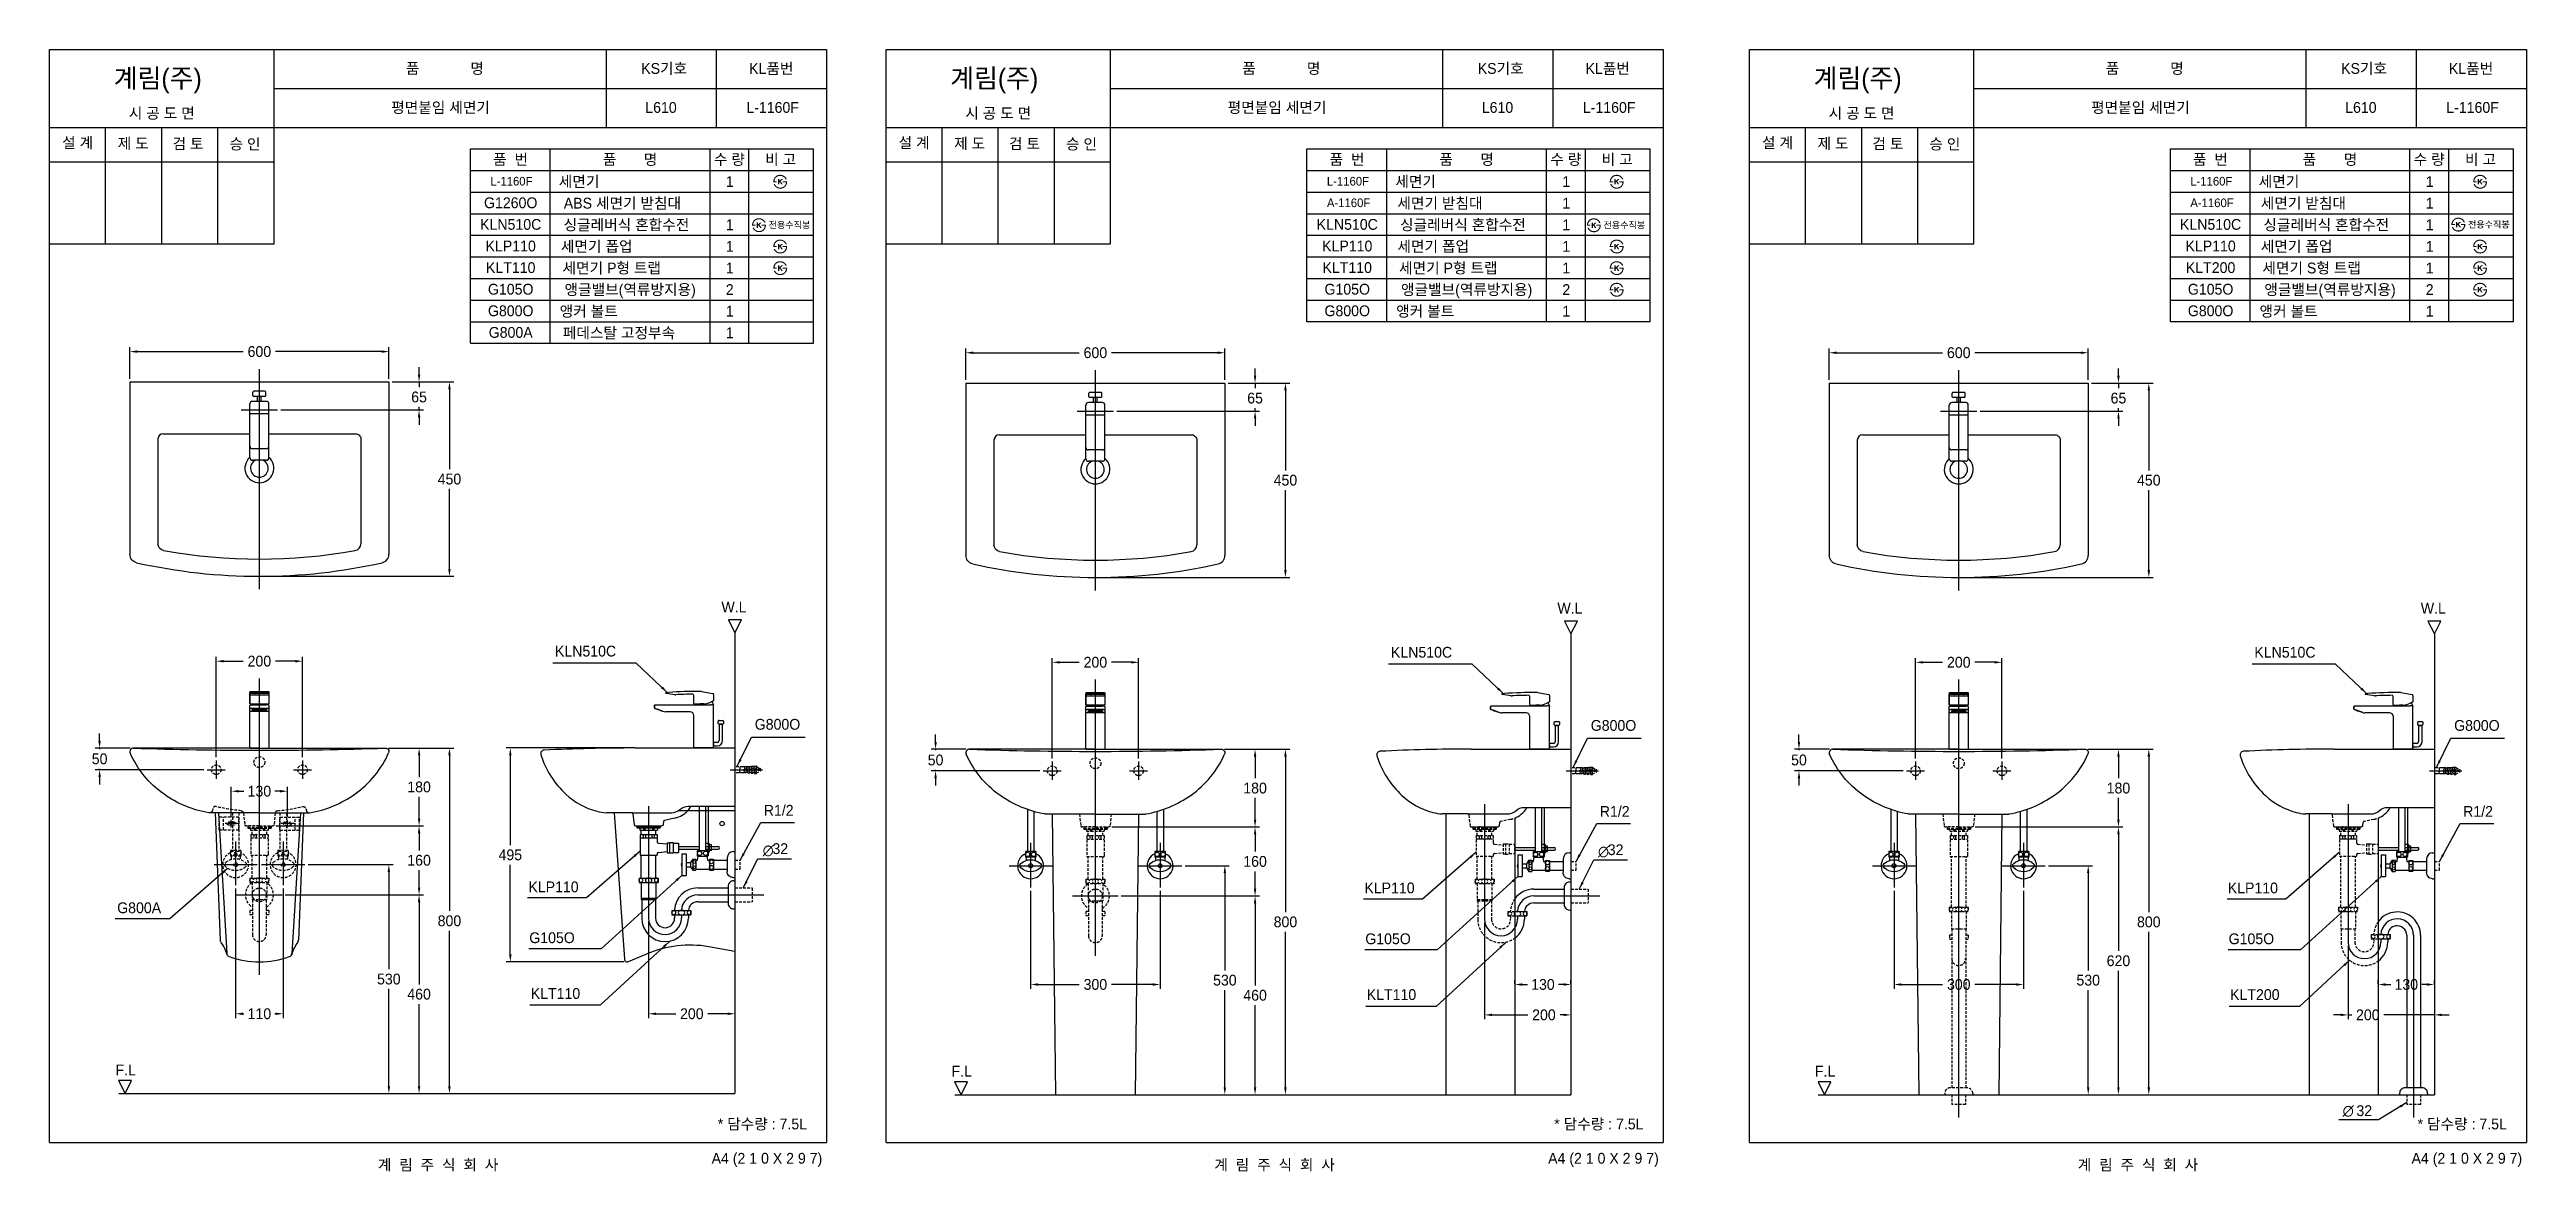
# Model space of a CAD drawing. Header units: millimetres. Extents: x 0 to 5738, y -67 to 2530.
import ezdxf
from ezdxf.enums import TextEntityAlignment as Align
from ezdxf.lldxf.tags import DXFTag

# ---------------------------------------------------------------- set-up
doc = ezdxf.new("R2010")
doc.units = ezdxf.units.MM
doc.linetypes.add('DASHED2', pattern=[9.525, 6.35, -3.175])
for name, color, linetype in [('TEXT', 7, 'Continuous'), ('내부선 및 부속', 4, 'Continuous'), ('도각라인', 7, 'Continuous'), ('외형선', 3, 'Continuous'), ('점선', 6, 'DASHED2'), ('중심선', 1, 'DASHED'), ('치수선', 7, 'Continuous')]:
    doc.layers.add(name, color=color, linetype=linetype)
doc.styles.add('140911', font='HBATANG.TTF')
doc.styles.add('____', font='')
doc.styles.add('타이틀', font='H2GTRM.TTF', dxfattribs={"height": 25})
doc.styles.get('____').set_extended_font_data('굴림')
tags = doc.linetypes.add('DASHDOT', pattern=[70, 31, -13, 13, -13]).pattern_tags.tags
tags[10:11] = [DXFTag(74, 4), DXFTag(75, 0), DXFTag(340, '0'), DXFTag(46, 0.0), DXFTag(50, 0.0), DXFTag(44, 0.0), DXFTag(45, 0.0)]
tags[8:9] = [DXFTag(74, 4), DXFTag(75, 0), DXFTag(340, '0'), DXFTag(46, 0.0), DXFTag(50, 0.0), DXFTag(44, 0.0), DXFTag(45, 0.0)]
tags[6:7] = [DXFTag(74, 4), DXFTag(75, 0), DXFTag(340, '0'), DXFTag(46, 0.0), DXFTag(50, 0.0), DXFTag(44, 0.0), DXFTag(45, 0.0)]
tags[4:5] = [DXFTag(74, 4), DXFTag(75, 0), DXFTag(340, '0'), DXFTag(46, 0.0), DXFTag(50, 0.0), DXFTag(44, 0.0), DXFTag(45, 0.0)]
tags = doc.linetypes.add('DASHED', pattern=[25.72, 12.86, -12.86]).pattern_tags.tags
tags[6:7] = [DXFTag(74, 4), DXFTag(75, 0), DXFTag(340, '0'), DXFTag(46, 0.0), DXFTag(50, 0.0), DXFTag(44, 0.0), DXFTag(45, 0.0)]
tags[4:5] = [DXFTag(74, 4), DXFTag(75, 0), DXFTag(340, '0'), DXFTag(46, 0.0), DXFTag(50, 0.0), DXFTag(44, 0.0), DXFTag(45, 0.0)]
doc.dimstyles.new('MSADIM', dxfattribs={"dimtxt": 33, "dimasz": 17, "dimexe": 10, "dimexo": 7.5, "dimgap": 10, "dimtad": 0, "dimtih": 1, "dimtoh": 1, "dimdec": 0, "dimzin": 1, "dimdsep": 46, "dimtxsty": '____', "dimcen": 11.25, "dimadec": 0, "dimazin": 0, "dimtfac": 1, "dimtdec": 0, "dimtix": 1, "dimtmove": 0, "dimatfit": 3, "dimfxl": 0, "dimtolj": 1, "dimtzin": 1, "dimarcsym": 0})

msp = doc.modelspace()

# ---------------------------------------------------------------- texts
at = {"layer": 'TEXT', "style": '타이틀'}
for p in [(148.7, 2441.8), (2086.4, 2441.8), (4086.4, 2441.8)]:
    msp.add_text('계림(주)', height=44, dxfattribs=at).set_placement(p)
for s, height, p in [('품             명', 25, (915.7, 2486.4)), ('KS기호', 25, (1423.8, 2486.3)), ('KL품번', 25, (1671.8, 2486.1)), ('품             명', 25, (2853.4, 2486.4)), ('KS기호', 25, (3361.6, 2486.3)), ('KL품번', 25, (3609.5, 2486.1)), ('품             명', 25, (4853.4, 2486.4)), ('KS기호', 25, (5361.6, 2486.3)), ('KL품번', 25, (5609.5, 2486.1)), ('평면붙임 세면기', 25, (905.8, 2396)), ('평면붙임 세면기', 25, (2843.5, 2396)), ('평면붙임 세면기', 25, (4843.5, 2396)), ('시 공 도 면', 25, (259.9, 2382.7)), ('L610', 25, (1416.5, 2396)), ('L-1160F', 25, (1675.1, 2396)), ('시 공 도 면', 25, (2197.6, 2382.7)), ('L610', 25, (3354.2, 2396)), ('L-1160F', 25, (3612.9, 2396)), ('시 공 도 면', 25, (4197.6, 2382.7)), ('L610', 25, (5354.2, 2396)), ('L-1160F', 25, (5612.9, 2396)), ('설 계', 25, (65, 2314.6)), ('제 도', 25, (193.8, 2312.9)), ('검 토', 25, (320.8, 2312.3)), ('승 인', 25, (452.7, 2311.4)), ('설 계', 25, (2002.8, 2314.6)), ('제 도', 25, (2131.5, 2312.9)), ('검 토', 25, (2258.5, 2312.3)), ('승 인', 25, (2390.5, 2311.4)), ('설 계', 25, (4002.8, 2314.6)), ('제 도', 25, (4131.5, 2312.9)), ('검 토', 25, (4258.5, 2312.3)), ('승 인', 25, (4390.5, 2311.4)), ('품  번', 25, (1067.9, 2275.7)), ('세면기', 25, (1226.7, 2224.4)), ('품       명', 25, (1344.8, 2275.7)), ('수 량', 25, (1574.8, 2275.7)), ('비 고', 25, (1693.6, 2275.7)), ('품  번', 25, (3005.7, 2275.7)), ('세면기', 25, (3164.5, 2224.4)), ('품       명', 25, (3282.6, 2275.7)), ('수 량', 25, (3512.5, 2275.7)), ('비 고', 25, (3631.4, 2275.7)), ('품  번', 25, (5005.7, 2275.7)), ('세면기', 25, (5164.5, 2224.4)), ('품       명', 25, (5282.6, 2275.7)), ('수 량', 25, (5512.5, 2275.7)), ('비 고', 25, (5631.4, 2275.7)), ('G1260O', 25, (1068.3, 2175.3)), ('L-1160F', 20, (1070, 2225.3)), ('ABS 세면기 받침대', 25, (1327.2, 2174.4)), ('1', 25, (1575.7, 2224.4)), ('A-1160F', 20, (3009.3, 2175.3)), ('L-1160F', 20, (3007.7, 2225.3)), (' 세면기 받침대', 25, (3216.4, 2174.4)), ('1', 25, (3513.5, 2224.4)), ('1', 25, (3513.5, 2174.4)), ('A-1160F', 20, (5009.3, 2175.3)), ('L-1160F', 20, (5007.7, 2225.3)), (' 세면기 받침대', 25, (5216.4, 2174.4)), ('1', 25, (5513.5, 2224.4)), ('1', 25, (5513.5, 2174.4)), ('KLN510C', 25, (1068.3, 2125.3)), ('싱글레버식 혼합수전', 25, (1336.4, 2124.4)), ('1', 25, (1575.7, 2124.4)), ('전용수직봉', 15, (1714, 2123.9)), ('KLN510C', 25, (3006.1, 2125.3)), ('싱글레버식 혼합수전', 25, (3274.1, 2124.4)), ('1', 25, (3513.5, 2124.4)), ('전용수직봉', 15, (3647.9, 2123.6)), ('KLN510C', 25, (5006.1, 2125.3)), ('싱글레버식 혼합수전', 25, (5274.1, 2124.4)), ('1', 25, (5513.5, 2124.4)), ('전용수직봉', 15, (5650.6, 2125.1)), ('KLP110', 25, (1068.3, 2075.3)), ('세면기 폽업', 25, (1267.6, 2074.4)), ('1', 25, (1575.7, 2074.4)), ('KLP110', 25, (3006.1, 2075.3)), ('세면기 폽업', 25, (3205.3, 2074.4)), ('1', 25, (3513.5, 2074.4)), ('KLP110', 25, (5006.1, 2075.3)), ('세면기 폽업', 25, (5205.3, 2074.4)), ('1', 25, (5513.5, 2074.4)), ('KLT110', 25, (1068.3, 2025.3)), ('세면기 P형 트랩', 25, (1302.4, 2024.4)), ('1', 25, (1575.7, 2024.4)), ('KLT110', 25, (3006.1, 2025.3)), ('세면기 P형 트랩', 25, (3240.2, 2024.4)), ('1', 25, (3513.5, 2024.4)), ('KLT200', 25, (5006.1, 2025.3)), ('세면기 S형 트랩', 25, (5240.2, 2024.4)), ('1', 25, (5513.5, 2024.4)), ('G105O', 25, (1068.3, 1975.3)), ('앵글밸브(역류방지용)', 25, (1345, 1974.4)), ('2', 25, (1575.7, 1974.4)), ('G105O', 25, (3006.1, 1975.3)), ('앵글밸브(역류방지용)', 25, (3282.7, 1974.4)), ('2', 25, (3513.5, 1974.4)), ('G105O', 25, (5006.1, 1975.3)), ('앵글밸브(역류방지용)', 25, (5282.7, 1974.4)), ('2', 25, (5513.5, 1974.4)), ('G800O', 25, (1068.3, 1925.3)), ('앵커 볼트', 25, (1249, 1924.4)), ('1', 25, (1575.7, 1924.4)), ('G800O', 25, (3006.1, 1925.3)), ('앵커 볼트', 25, (3186.7, 1924.4)), ('1', 25, (3513.5, 1924.4)), ('G800O', 25, (5006.1, 1925.3)), ('앵커 볼트', 25, (5186.7, 1924.4)), ('1', 25, (5513.5, 1924.4)), ('G800A', 25, (1068.3, 1875.3)), ('페데스탈 고정부속', 25, (1319.1, 1874.4)), ('1', 25, (1575.7, 1874.4)), ('* 담수량 : 7.5L', 25, (1651.3, 42.9)), ('* 담수량 : 7.5L', 25, (3589, 42.9)), ('* 담수량 : 7.5L', 25, (5589, 42.9)), ('계  림  주  식  회  사', 25, (900, -51.7)), ('계  림  주  식  회  사', 25, (2837.8, -51.7)), ('계  림  주  식  회  사', 25, (4837.8, -51.7))]:
    msp.add_text(s, height=height, dxfattribs=at).set_placement(p, align=Align.MIDDLE_CENTER)
for s, p in [('W.L', (1585.5, 1239.5)), ('W.L', (3522, 1236.9)), ('W.L', (5522, 1236.9)), ('F.L', (176.5, 167.9)), ('F.L', (2113.1, 165.3)), ('F.L', (4113.1, 165.3))]:
    msp.add_text(s, height=25, dxfattribs=at).set_placement(p, align=Align.MIDDLE)
for p in [(1790, -36.5), (3727.8, -36.5), (5727.8, -36.5)]:
    msp.add_text('A4 (2 1 0 X 2 9 7)', height=25, dxfattribs=at).set_placement(p, align=Align.MIDDLE_RIGHT)
at = {"layer": 'TEXT', "char_height": 25, "width": 380.447, "attachment_point": 1, "line_spacing_factor": 0.963855, "style": '타이틀'}
for s, insert in [('\\A1;KLN510C', (1170.8, 1150)), ('\\A1;KLN510C', (3107.4, 1147.4)), ('\\A1;KLN510C', (5107.4, 1147.4)), ('\\A1;G800O', (1633.6, 980.6)), ('\\A1;G800O', (3570.2, 978)), ('\\A1;G800O', (5570.2, 978)), ('\\A1;KLP110', (1109.3, 604.3)), ('\\A1;KLP110', (3045.8, 601.8)), ('\\A1;KLP110', (5045.8, 601.8)), ('\\A1;G800A', (156.7, 555.9)), ('\\A1;G105O', (1111.3, 486.6)), ('\\A1;G105O', (3047.9, 484.1)), ('\\A1;G105O', (5047.9, 484.1)), ('\\A1;KLT110', (1114.7, 357.5)), ('\\A1;KLT110', (3051.3, 354.9)), ('\\A1;KLT200', (5051.3, 354.9))]:
    msp.add_mtext(s, dxfattribs=dict(at, insert=insert))
at = {"layer": '치수선'}
for s, style, p in [('∅', '____', (1652.1, 663.9)), ('32', '타이틀', (1674.6, 667.8)), ('32', '타이틀', (3609.6, 665.3)), ('∅', '____', (3587.1, 661.3)), ('∅', '140911', (5311.9, 61.1)), ('32', '타이틀', (5343.8, 61.3))]:
    msp.add_text(s, height=25, dxfattribs=dict(at, style=style)).set_placement(p)
at = {"layer": '치수선', "linetype": 'Continuous', "char_height": 25, "width": 380.447, "attachment_point": 1, "line_spacing_factor": 0.963855, "style": '타이틀'}
for insert in [(1654.5, 781.6), (3591.1, 779), (5591.1, 779)]:
    msp.add_mtext('\\A1;R1/2', dxfattribs=dict(at, insert=insert))

# ---------------------------------------------------------------- blocks, each defined once
blk = doc.blocks.new('*D15')
at = {"layer": '치수선', "color": 0, "linetype": 'Continuous', "lineweight": -2}
for p, q in [((2122.7, 1765.6), (2122.7, 1838.2)), ((2722.7, 1765.6), (2722.7, 1838.2)), ((2139.7, 1828.2), (2385.4, 1828.2)), ((2705.7, 1828.2), (2459.9, 1828.2))]:
    blk.add_line(p, q, dxfattribs=at)
at = {"layer": '치수선', "color": 0, "linetype": 'Continuous'}
for points in [[(2139.7, 1831.1), (2139.7, 1825.4), (2122.7, 1828.2)], [(2705.7, 1831.1), (2705.7, 1825.4), (2722.7, 1828.2)]]:
    blk.add_solid(points, dxfattribs=at)
at = {"layer": '치수선', "color": 0, "linetype": 'Continuous', "insert": (2422.7, 1828.2), "char_height": 25, "attachment_point": 5, "style": '____'}
blk.add_mtext('\\A1;600', dxfattribs=at)
blk = doc.blocks.new('*D16')
at = {"layer": '치수선', "color": 0, "linetype": 'Continuous', "lineweight": -2}
for p, q in [((2792.6, 1775.1), (2792.6, 1792.1)), ((2730.2, 1758.1), (2802.6, 1758.1)), ((2792.6, 1758.1), (2792.6, 1745.9)), ((2472.2, 1693.1), (2802.6, 1693.1)), ((2792.6, 1693.1), (2792.6, 1700.3)), ((2792.6, 1676.1), (2792.6, 1659.1))]:
    blk.add_line(p, q, dxfattribs=at)
at = {"layer": '치수선', "color": 0, "linetype": 'Continuous'}
for points in [[(2789.8, 1775.1), (2795.4, 1775.1), (2792.6, 1758.1)], [(2789.8, 1676.1), (2795.4, 1676.1), (2792.6, 1693.1)]]:
    blk.add_solid(points, dxfattribs=at)
at = {"layer": '치수선', "color": 0, "linetype": 'Continuous', "insert": (2792.6, 1723.1), "char_height": 25, "attachment_point": 5, "style": '____'}
blk.add_mtext('\\A1;65', dxfattribs=at)
blk = doc.blocks.new('*D17')
at = {"layer": '치수선', "color": 0, "linetype": 'Continuous', "lineweight": -2}
for p, q in [((2730.2, 1758.1), (2872.9, 1758.1)), ((2862.9, 1741.1), (2862.9, 1555.9)), ((2862.9, 1325.1), (2862.9, 1510.3)), ((2430.2, 1308.1), (2872.9, 1308.1))]:
    blk.add_line(p, q, dxfattribs=at)
at = {"layer": '치수선', "color": 0, "linetype": 'Continuous'}
for points in [[(2860.1, 1741.1), (2865.8, 1741.1), (2862.9, 1758.1)], [(2860.1, 1325.1), (2865.8, 1325.1), (2862.9, 1308.1)]]:
    blk.add_solid(points, dxfattribs=at)
at = {"layer": '치수선', "color": 0, "linetype": 'Continuous', "insert": (2862.9, 1533.1), "char_height": 25, "attachment_point": 5, "style": '____'}
blk.add_mtext('\\A1;450', dxfattribs=at)
blk = doc.blocks.new('*D18')
at = {"layer": '치수선', "color": 0, "linetype": 'Continuous', "lineweight": -2}
for p, q in [((2322.7, 889.3), (2322.7, 1121.6)), ((2339.7, 1111.6), (2385.4, 1111.6)), ((2505.7, 1111.6), (2460, 1111.6)), ((2522.7, 889.3), (2522.7, 1121.6))]:
    blk.add_line(p, q, dxfattribs=at)
at = {"layer": '치수선', "color": 0, "linetype": 'Continuous'}
for points in [[(2339.7, 1114.4), (2339.7, 1108.7), (2322.7, 1111.6)], [(2505.7, 1114.4), (2505.7, 1108.7), (2522.7, 1111.6)]]:
    blk.add_solid(points, dxfattribs=at)
at = {"layer": '치수선', "color": 0, "linetype": 'Continuous', "insert": (2422.7, 1111.6), "char_height": 25, "attachment_point": 5, "style": '____'}
blk.add_mtext('\\A1;200', dxfattribs=at)
blk = doc.blocks.new('*D19')
at = {"layer": '치수선', "color": 0, "linetype": 'Continuous', "lineweight": -2}
for p, q in [((2052.5, 927.4), (2052.5, 944.4)), ((2123.4, 910.4), (2042.5, 910.4)), ((2052.5, 910.4), (2052.5, 908.3)), ((2052.5, 860.4), (2052.5, 862.6)), ((2294.1, 860.4), (2042.5, 860.4)), ((2052.5, 843.4), (2052.5, 826.4))]:
    blk.add_line(p, q, dxfattribs=at)
at = {"layer": '치수선', "color": 0, "linetype": 'Continuous'}
for points in [[(2049.7, 927.4), (2055.4, 927.4), (2052.5, 910.4)], [(2049.7, 843.4), (2055.4, 843.4), (2052.5, 860.4)]]:
    blk.add_solid(points, dxfattribs=at)
at = {"layer": '치수선', "color": 0, "linetype": 'Continuous', "insert": (2052.5, 885.4), "char_height": 25, "attachment_point": 5, "style": '____'}
blk.add_mtext('\\A1;50', dxfattribs=at)
blk = doc.blocks.new('*D20')
at = {"layer": '치수선', "color": 0, "linetype": 'Continuous', "lineweight": -2}
for p, q in [((2722.2, 910.4), (2802.6, 910.4)), ((2792.6, 893.4), (2792.6, 843.3)), ((2792.6, 747.4), (2792.6, 797.6)), ((2461, 730.4), (2802.6, 730.4))]:
    blk.add_line(p, q, dxfattribs=at)
at = {"layer": '치수선', "color": 0, "linetype": 'Continuous'}
for points in [[(2789.8, 893.4), (2795.4, 893.4), (2792.6, 910.4)], [(2789.8, 747.4), (2795.4, 747.4), (2792.6, 730.4)]]:
    blk.add_solid(points, dxfattribs=at)
at = {"layer": '치수선', "color": 0, "linetype": 'Continuous', "insert": (2792.6, 820.4), "char_height": 25, "attachment_point": 5, "style": '____'}
blk.add_mtext('\\A1;180', dxfattribs=at)
blk = doc.blocks.new('*D21')
at = {"layer": '치수선', "color": 0, "linetype": 'Continuous', "lineweight": -2}
for p, q in [((2461, 730.4), (2802.6, 730.4)), ((2792.6, 713.4), (2792.6, 673.4)), ((2792.6, 587.7), (2792.6, 627.7)), ((2482.7, 570.7), (2802.6, 570.7))]:
    blk.add_line(p, q, dxfattribs=at)
at = {"layer": '치수선', "color": 0, "linetype": 'Continuous'}
for points in [[(2789.8, 713.4), (2795.4, 713.4), (2792.6, 730.4)], [(2789.8, 587.7), (2795.4, 587.7), (2792.6, 570.7)]]:
    blk.add_solid(points, dxfattribs=at)
at = {"layer": '치수선', "color": 0, "linetype": 'Continuous', "insert": (2792.6, 650.6), "char_height": 25, "attachment_point": 5, "style": '____'}
blk.add_mtext('\\A1;160', dxfattribs=at)
blk = doc.blocks.new('*D22')
at = {"layer": '치수선', "color": 0, "linetype": 'Continuous', "lineweight": -2}
for p, q in [((2482.7, 570.7), (2802.6, 570.7)), ((2792.6, 553.7), (2792.6, 363.5)), ((2792.6, 127.7), (2792.6, 317.9)), ((2773.8, 110.7), (2802.6, 110.7))]:
    blk.add_line(p, q, dxfattribs=at)
at = {"layer": '치수선', "color": 0, "linetype": 'Continuous'}
for points in [[(2789.8, 553.7), (2795.4, 553.7), (2792.6, 570.7)], [(2789.8, 127.7), (2795.4, 127.7), (2792.6, 110.7)]]:
    blk.add_solid(points, dxfattribs=at)
at = {"layer": '치수선', "color": 0, "linetype": 'Continuous', "insert": (2792.6, 340.7), "char_height": 25, "attachment_point": 5, "style": '____'}
blk.add_mtext('\\A1;460', dxfattribs=at)
blk = doc.blocks.new('*D23')
at = {"layer": '치수선', "color": 0, "linetype": 'Continuous', "lineweight": -2}
for p, q in [((2630.4, 640.7), (2732.6, 640.7)), ((2722.6, 623.7), (2722.6, 398.5)), ((2722.6, 127.7), (2722.6, 352.9)), ((2710.8, 110.7), (2732.6, 110.7))]:
    blk.add_line(p, q, dxfattribs=at)
at = {"layer": '치수선', "color": 0, "linetype": 'Continuous'}
for points in [[(2719.7, 623.7), (2725.4, 623.7), (2722.6, 640.7)], [(2719.7, 127.7), (2725.4, 127.7), (2722.6, 110.7)]]:
    blk.add_solid(points, dxfattribs=at)
at = {"layer": '치수선', "color": 0, "linetype": 'Continuous', "insert": (2722.6, 375.7), "char_height": 25, "attachment_point": 5, "style": '____'}
blk.add_mtext('\\A1;530', dxfattribs=at)
blk = doc.blocks.new('*D24')
at = {"layer": '치수선', "color": 0, "linetype": 'Continuous', "lineweight": -2}
for p, q in [((2721.9, 910.4), (2872.9, 910.4)), ((2862.9, 893.4), (2862.9, 533.4)), ((2862.9, 127.7), (2862.9, 487.7)), ((2862.9, 110.7), (2872.9, 110.7))]:
    blk.add_line(p, q, dxfattribs=at)
at = {"layer": '치수선', "color": 0, "linetype": 'Continuous'}
for points in [[(2860.1, 893.4), (2865.8, 893.4), (2862.9, 910.4)], [(2860.1, 127.7), (2865.8, 127.7), (2862.9, 110.7)]]:
    blk.add_solid(points, dxfattribs=at)
at = {"layer": '치수선', "color": 0, "linetype": 'Continuous', "insert": (2862.9, 510.6), "char_height": 25, "attachment_point": 5, "style": '____'}
blk.add_mtext('\\A1;800', dxfattribs=at)
blk = doc.blocks.new('*D25')
at = {"layer": '치수선', "color": 0, "linetype": 'Continuous', "lineweight": -2}
for p, q in [((3324.4, 509.2), (3324.4, 285.4)), ((3341.4, 295.4), (3424.4, 295.4)), ((3507.4, 295.4), (3499, 295.4)), ((3524.4, 303.6), (3524.4, 285.4))]:
    blk.add_line(p, q, dxfattribs=at)
at = {"layer": '치수선', "color": 0, "linetype": 'Continuous'}
for points in [[(3341.4, 298.3), (3341.4, 292.6), (3324.4, 295.4)], [(3507.4, 298.3), (3507.4, 292.6), (3524.4, 295.4)]]:
    blk.add_solid(points, dxfattribs=at)
at = {"layer": '치수선', "color": 0, "linetype": 'Continuous', "insert": (3461.7, 295.4), "char_height": 25, "attachment_point": 5, "style": '____'}
blk.add_mtext('\\A1;200', dxfattribs=at)
blk = doc.blocks.new('*D26')
at = {"layer": '치수선', "color": 0, "linetype": 'Continuous', "lineweight": -2}
for p, q in [((3394.4, 367.6), (3394.4, 375.8)), ((3411.4, 365.8), (3423.4, 365.8)), ((3507.4, 365.8), (3495.3, 365.8)), ((3524.4, 367.6), (3524.4, 375.8))]:
    blk.add_line(p, q, dxfattribs=at)
at = {"layer": '치수선', "color": 0, "linetype": 'Continuous'}
for points in [[(3411.4, 368.6), (3411.4, 362.9), (3394.4, 365.8)], [(3507.4, 368.6), (3507.4, 362.9), (3524.4, 365.8)]]:
    blk.add_solid(points, dxfattribs=at)
at = {"layer": '치수선', "color": 0, "linetype": 'Continuous', "insert": (3459.4, 365.8), "char_height": 25, "attachment_point": 5, "style": '____'}
blk.add_mtext('\\A1;130', dxfattribs=at)
blk = doc.blocks.new('*D27')
at = {"layer": '치수선', "color": 0, "linetype": 'Continuous', "lineweight": -2}
for p, q in [((2272.7, 582.8), (2272.7, 355.8)), ((2572.7, 582.8), (2572.7, 355.8)), ((2289.7, 365.8), (2385.4, 365.8)), ((2555.7, 365.8), (2460, 365.8))]:
    blk.add_line(p, q, dxfattribs=at)
at = {"layer": '치수선', "color": 0, "linetype": 'Continuous'}
for points in [[(2289.7, 368.6), (2289.7, 362.9), (2272.7, 365.8)], [(2555.7, 368.6), (2555.7, 362.9), (2572.7, 365.8)]]:
    blk.add_solid(points, dxfattribs=at)
at = {"layer": '치수선', "color": 0, "linetype": 'Continuous', "insert": (2422.7, 365.8), "char_height": 25, "attachment_point": 5, "style": '____'}
blk.add_mtext('\\A1;300', dxfattribs=at)
blk = doc.blocks.new('*D68')
at = {"layer": '치수선', "color": 0, "linetype": 'Continuous', "lineweight": -2}
for p, q in [((186.1, 1768.2), (186.1, 1840.8)), ((786.1, 1768.2), (786.1, 1840.8)), ((203.1, 1830.8), (448.8, 1830.8)), ((769.1, 1830.8), (523.4, 1830.8))]:
    blk.add_line(p, q, dxfattribs=at)
at = {"layer": '치수선', "color": 0, "linetype": 'Continuous'}
for points in [[(203.1, 1833.7), (203.1, 1828), (186.1, 1830.8)], [(769.1, 1833.7), (769.1, 1828), (786.1, 1830.8)]]:
    blk.add_solid(points, dxfattribs=at)
at = {"layer": '치수선', "color": 0, "linetype": 'Continuous', "insert": (486.1, 1830.8), "char_height": 25, "attachment_point": 5, "style": '____'}
blk.add_mtext('\\A1;600', dxfattribs=at)
blk = doc.blocks.new('*D69')
at = {"layer": '치수선', "color": 0, "linetype": 'Continuous', "lineweight": -2}
for p, q in [((856, 1777.7), (856, 1794.7)), ((793.6, 1760.7), (866, 1760.7)), ((856, 1760.7), (856, 1748.5)), ((535.6, 1695.7), (866, 1695.7)), ((856, 1695.7), (856, 1702.9)), ((856, 1678.7), (856, 1661.7))]:
    blk.add_line(p, q, dxfattribs=at)
at = {"layer": '치수선', "color": 0, "linetype": 'Continuous'}
for points in [[(853.2, 1777.7), (858.9, 1777.7), (856, 1760.7)], [(853.2, 1678.7), (858.9, 1678.7), (856, 1695.7)]]:
    blk.add_solid(points, dxfattribs=at)
at = {"layer": '치수선', "color": 0, "linetype": 'Continuous', "insert": (856, 1725.7), "char_height": 25, "attachment_point": 5, "style": '____'}
blk.add_mtext('\\A1;65', dxfattribs=at)
blk = doc.blocks.new('*D70')
at = {"layer": '치수선', "color": 0, "linetype": 'Continuous', "lineweight": -2}
for p, q in [((793.6, 1760.7), (936.4, 1760.7)), ((926.4, 1743.7), (926.4, 1558.5)), ((926.4, 1327.7), (926.4, 1512.9)), ((493.6, 1310.7), (936.4, 1310.7))]:
    blk.add_line(p, q, dxfattribs=at)
at = {"layer": '치수선', "color": 0, "linetype": 'Continuous'}
for points in [[(923.5, 1743.7), (929.2, 1743.7), (926.4, 1760.7)], [(923.5, 1327.7), (929.2, 1327.7), (926.4, 1310.7)]]:
    blk.add_solid(points, dxfattribs=at)
at = {"layer": '치수선', "color": 0, "linetype": 'Continuous', "insert": (926.4, 1535.7), "char_height": 25, "attachment_point": 5, "style": '____'}
blk.add_mtext('\\A1;450', dxfattribs=at)
blk = doc.blocks.new('*D71')
at = {"layer": '치수선', "color": 0, "linetype": 'Continuous', "lineweight": -2}
for p, q in [((386.1, 891.9), (386.1, 1124.2)), ((403.1, 1114.2), (448.8, 1114.2)), ((569.1, 1114.2), (523.4, 1114.2)), ((586.1, 891.9), (586.1, 1124.2))]:
    blk.add_line(p, q, dxfattribs=at)
at = {"layer": '치수선', "color": 0, "linetype": 'Continuous'}
for points in [[(403.1, 1117), (403.1, 1111.3), (386.1, 1114.2)], [(569.1, 1117), (569.1, 1111.3), (586.1, 1114.2)]]:
    blk.add_solid(points, dxfattribs=at)
at = {"layer": '치수선', "color": 0, "linetype": 'Continuous', "insert": (486.1, 1114.2), "char_height": 25, "attachment_point": 5, "style": '____'}
blk.add_mtext('\\A1;200', dxfattribs=at)
blk = doc.blocks.new('*D72')
at = {"layer": '치수선', "color": 0, "linetype": 'Continuous', "lineweight": -2}
for p, q in [((116, 930), (116, 947)), ((186.9, 913), (106, 913)), ((357.5, 863), (106, 863)), ((116, 913), (116, 910.8)), ((116, 863), (116, 865.2)), ((116, 846), (116, 829))]:
    blk.add_line(p, q, dxfattribs=at)
at = {"layer": '치수선', "color": 0, "linetype": 'Continuous'}
for points in [[(113.1, 930), (118.8, 930), (116, 913)], [(113.1, 846), (118.8, 846), (116, 863)]]:
    blk.add_solid(points, dxfattribs=at)
at = {"layer": '치수선', "color": 0, "linetype": 'Continuous', "insert": (116, 888), "char_height": 25, "attachment_point": 5, "style": '____'}
blk.add_mtext('\\A1;50', dxfattribs=at)
blk = doc.blocks.new('*D73')
at = {"layer": '치수선', "color": 0, "linetype": 'Continuous', "lineweight": -2}
for p, q in [((785.6, 913), (866, 913)), ((856, 896), (856, 845.9)), ((856, 750), (856, 800.2)), ((524.4, 733), (866, 733))]:
    blk.add_line(p, q, dxfattribs=at)
at = {"layer": '치수선', "color": 0, "linetype": 'Continuous'}
for points in [[(853.2, 896), (858.9, 896), (856, 913)], [(853.2, 750), (858.9, 750), (856, 733)]]:
    blk.add_solid(points, dxfattribs=at)
at = {"layer": '치수선', "color": 0, "linetype": 'Continuous', "insert": (856, 823), "char_height": 25, "attachment_point": 5, "style": '____'}
blk.add_mtext('\\A1;180', dxfattribs=at)
blk = doc.blocks.new('*D74')
at = {"layer": '치수선', "color": 0, "linetype": 'Continuous', "lineweight": -2}
for p, q in [((524.4, 733), (866, 733)), ((856, 716), (856, 676)), ((856, 590.3), (856, 630.3)), ((546.1, 573.3), (866, 573.3))]:
    blk.add_line(p, q, dxfattribs=at)
at = {"layer": '치수선', "color": 0, "linetype": 'Continuous'}
for points in [[(853.2, 716), (858.9, 716), (856, 733)], [(853.2, 590.3), (858.9, 590.3), (856, 573.3)]]:
    blk.add_solid(points, dxfattribs=at)
at = {"layer": '치수선', "color": 0, "linetype": 'Continuous', "insert": (856, 653.2), "char_height": 25, "attachment_point": 5, "style": '____'}
blk.add_mtext('\\A1;160', dxfattribs=at)
blk = doc.blocks.new('*D75')
at = {"layer": '치수선', "color": 0, "linetype": 'Continuous', "lineweight": -2}
for p, q in [((546.1, 573.3), (866, 573.3)), ((856, 556.3), (856, 366.1)), ((856, 130.3), (856, 320.4)), ((837.3, 113.3), (866, 113.3))]:
    blk.add_line(p, q, dxfattribs=at)
at = {"layer": '치수선', "color": 0, "linetype": 'Continuous'}
for points in [[(853.2, 556.3), (858.9, 556.3), (856, 573.3)], [(853.2, 130.3), (858.9, 130.3), (856, 113.3)]]:
    blk.add_solid(points, dxfattribs=at)
at = {"layer": '치수선', "color": 0, "linetype": 'Continuous', "insert": (856, 343.3), "char_height": 25, "attachment_point": 5, "style": '____'}
blk.add_mtext('\\A1;460', dxfattribs=at)
blk = doc.blocks.new('*D76')
at = {"layer": '치수선', "color": 0, "linetype": 'Continuous', "lineweight": -2}
for p, q in [((598.8, 643.3), (796, 643.3)), ((786, 626.3), (786, 401.1)), ((786, 130.3), (786, 355.5)), ((774.2, 113.3), (796, 113.3))]:
    blk.add_line(p, q, dxfattribs=at)
at = {"layer": '치수선', "color": 0, "linetype": 'Continuous'}
for points in [[(783.2, 626.3), (788.8, 626.3), (786, 643.3)], [(783.2, 130.3), (788.8, 130.3), (786, 113.3)]]:
    blk.add_solid(points, dxfattribs=at)
at = {"layer": '치수선', "color": 0, "linetype": 'Continuous', "insert": (786, 378.3), "char_height": 25, "attachment_point": 5, "style": '____'}
blk.add_mtext('\\A1;530', dxfattribs=at)
blk = doc.blocks.new('*D77')
at = {"layer": '치수선', "color": 0, "linetype": 'Continuous', "lineweight": -2}
for p, q in [((785.3, 913), (936.4, 913)), ((926.4, 896), (926.4, 536)), ((926.4, 130.3), (926.4, 490.3)), ((926.3, 113.3), (936.4, 113.3))]:
    blk.add_line(p, q, dxfattribs=at)
at = {"layer": '치수선', "color": 0, "linetype": 'Continuous'}
for points in [[(923.5, 896), (929.2, 896), (926.4, 913)], [(923.5, 130.3), (929.2, 130.3), (926.4, 113.3)]]:
    blk.add_solid(points, dxfattribs=at)
at = {"layer": '치수선', "color": 0, "linetype": 'Continuous', "insert": (926.4, 513.1), "char_height": 25, "attachment_point": 5, "style": '____'}
blk.add_mtext('\\A1;800', dxfattribs=at)
blk = doc.blocks.new('*D78')
at = {"layer": '치수선', "color": 0, "linetype": 'Continuous', "lineweight": -2}
for p, q in [((431.1, 588.4), (431.1, 288)), ((541.1, 588.4), (541.1, 288)), ((448.1, 298), (450.2, 298)), ((524.1, 298), (522, 298))]:
    blk.add_line(p, q, dxfattribs=at)
at = {"layer": '치수선', "color": 0, "linetype": 'Continuous'}
for points in [[(448.1, 300.9), (448.1, 295.2), (431.1, 298)], [(524.1, 300.9), (524.1, 295.2), (541.1, 298)]]:
    blk.add_solid(points, dxfattribs=at)
at = {"layer": '치수선', "color": 0, "linetype": 'Continuous', "insert": (486.1, 298), "char_height": 25, "attachment_point": 5, "style": '____'}
blk.add_mtext('\\A1;110', dxfattribs=at)
blk = doc.blocks.new('*D79')
at = {"layer": '치수선', "color": 0, "linetype": 'Continuous', "lineweight": -2}
for p, q in [((421.1, 754.3), (421.1, 823.2)), ((438.1, 813.2), (450.2, 813.2)), ((534.1, 813.2), (522, 813.2)), ((551.1, 754.3), (551.1, 823.2))]:
    blk.add_line(p, q, dxfattribs=at)
at = {"layer": '치수선', "color": 0, "linetype": 'Continuous'}
for points in [[(438.1, 816.1), (438.1, 810.4), (421.1, 813.2)], [(534.1, 816.1), (534.1, 810.4), (551.1, 813.2)]]:
    blk.add_solid(points, dxfattribs=at)
at = {"layer": '치수선', "color": 0, "linetype": 'Continuous', "insert": (486.1, 813.2), "char_height": 25, "attachment_point": 5, "style": '____'}
blk.add_mtext('\\A1;130', dxfattribs=at)
blk = doc.blocks.new('*D80')
at = {"layer": '치수선', "color": 0, "linetype": 'Continuous', "lineweight": -2}
for p, q in [((1348.9, 913.3), (1057.4, 913.3)), ((1067.4, 896.3), (1067.4, 688.6)), ((1067.4, 435.3), (1067.4, 642.9)), ((1331.1, 418.3), (1057.4, 418.3))]:
    blk.add_line(p, q, dxfattribs=at)
at = {"layer": '치수선', "color": 0, "linetype": 'Continuous'}
for points in [[(1064.6, 896.3), (1070.3, 896.3), (1067.4, 913.3)], [(1064.6, 435.3), (1070.3, 435.3), (1067.4, 418.3)]]:
    blk.add_solid(points, dxfattribs=at)
at = {"layer": '치수선', "color": 0, "linetype": 'Continuous', "insert": (1067.4, 665.8), "char_height": 25, "attachment_point": 5, "style": '____'}
blk.add_mtext('\\A1;495', dxfattribs=at)
blk = doc.blocks.new('*D81')
at = {"layer": '치수선', "color": 0, "linetype": 'Continuous', "lineweight": -2}
for p, q in [((1387.8, 511.8), (1387.8, 288)), ((1404.8, 298), (1450.5, 298)), ((1570.8, 298), (1525.1, 298)), ((1587.8, 306.2), (1587.8, 288))]:
    blk.add_line(p, q, dxfattribs=at)
at = {"layer": '치수선', "color": 0, "linetype": 'Continuous'}
for points in [[(1404.8, 300.9), (1404.8, 295.2), (1387.8, 298)], [(1570.8, 300.9), (1570.8, 295.2), (1587.8, 298)]]:
    blk.add_solid(points, dxfattribs=at)
at = {"layer": '치수선', "color": 0, "linetype": 'Continuous', "insert": (1487.8, 298), "char_height": 25, "attachment_point": 5, "style": '____'}
blk.add_mtext('\\A1;200', dxfattribs=at)
blk = doc.blocks.new('*D91')
at = {"layer": '치수선', "color": 0, "linetype": 'Continuous', "lineweight": -2}
for p, q in [((4122.7, 1765.6), (4122.7, 1838.2)), ((4722.7, 1765.6), (4722.7, 1838.2)), ((4139.7, 1828.2), (4385.4, 1828.2)), ((4705.7, 1828.2), (4459.9, 1828.2))]:
    blk.add_line(p, q, dxfattribs=at)
at = {"layer": '치수선', "color": 0, "linetype": 'Continuous'}
for points in [[(4139.7, 1831.1), (4139.7, 1825.4), (4122.7, 1828.2)], [(4705.7, 1831.1), (4705.7, 1825.4), (4722.7, 1828.2)]]:
    blk.add_solid(points, dxfattribs=at)
at = {"layer": '치수선', "color": 0, "linetype": 'Continuous', "insert": (4422.7, 1828.2), "char_height": 25, "attachment_point": 5, "style": '____'}
blk.add_mtext('\\A1;600', dxfattribs=at)
blk = doc.blocks.new('*D82')
at = {"layer": '치수선', "color": 0, "linetype": 'Continuous', "lineweight": -2}
for p, q in [((4792.6, 1775.1), (4792.6, 1792.1)), ((4730.2, 1758.1), (4802.6, 1758.1)), ((4792.6, 1758.1), (4792.6, 1745.9)), ((4472.2, 1693.1), (4802.6, 1693.1)), ((4792.6, 1693.1), (4792.6, 1700.3)), ((4792.6, 1676.1), (4792.6, 1659.1))]:
    blk.add_line(p, q, dxfattribs=at)
at = {"layer": '치수선', "color": 0, "linetype": 'Continuous'}
for points in [[(4789.8, 1775.1), (4795.4, 1775.1), (4792.6, 1758.1)], [(4789.8, 1676.1), (4795.4, 1676.1), (4792.6, 1693.1)]]:
    blk.add_solid(points, dxfattribs=at)
at = {"layer": '치수선', "color": 0, "linetype": 'Continuous', "insert": (4792.6, 1723.1), "char_height": 25, "attachment_point": 5, "style": '____'}
blk.add_mtext('\\A1;65', dxfattribs=at)
blk = doc.blocks.new('*D83')
at = {"layer": '치수선', "color": 0, "linetype": 'Continuous', "lineweight": -2}
for p, q in [((4730.2, 1758.1), (4872.9, 1758.1)), ((4862.9, 1741.1), (4862.9, 1555.9)), ((4862.9, 1325.1), (4862.9, 1510.3)), ((4430.2, 1308.1), (4872.9, 1308.1))]:
    blk.add_line(p, q, dxfattribs=at)
at = {"layer": '치수선', "color": 0, "linetype": 'Continuous'}
for points in [[(4860.1, 1741.1), (4865.8, 1741.1), (4862.9, 1758.1)], [(4860.1, 1325.1), (4865.8, 1325.1), (4862.9, 1308.1)]]:
    blk.add_solid(points, dxfattribs=at)
at = {"layer": '치수선', "color": 0, "linetype": 'Continuous', "insert": (4862.9, 1533.1), "char_height": 25, "attachment_point": 5, "style": '____'}
blk.add_mtext('\\A1;450', dxfattribs=at)
blk = doc.blocks.new('*D84')
at = {"layer": '치수선', "color": 0, "linetype": 'Continuous', "lineweight": -2}
for p, q in [((4322.7, 889.3), (4322.7, 1121.6)), ((4339.7, 1111.6), (4385.4, 1111.6)), ((4505.7, 1111.6), (4460, 1111.6)), ((4522.7, 889.3), (4522.7, 1121.6))]:
    blk.add_line(p, q, dxfattribs=at)
at = {"layer": '치수선', "color": 0, "linetype": 'Continuous'}
for points in [[(4339.7, 1114.4), (4339.7, 1108.7), (4322.7, 1111.6)], [(4505.7, 1114.4), (4505.7, 1108.7), (4522.7, 1111.6)]]:
    blk.add_solid(points, dxfattribs=at)
at = {"layer": '치수선', "color": 0, "linetype": 'Continuous', "insert": (4422.7, 1111.6), "char_height": 25, "attachment_point": 5, "style": '____'}
blk.add_mtext('\\A1;200', dxfattribs=at)
blk = doc.blocks.new('*D85')
at = {"layer": '치수선', "color": 0, "linetype": 'Continuous', "lineweight": -2}
for p, q in [((4052.5, 927.4), (4052.5, 944.4)), ((4123.4, 910.4), (4042.5, 910.4)), ((4052.5, 910.4), (4052.5, 908.3)), ((4052.5, 860.4), (4052.5, 862.6)), ((4294.1, 860.4), (4042.5, 860.4)), ((4052.5, 843.4), (4052.5, 826.4))]:
    blk.add_line(p, q, dxfattribs=at)
at = {"layer": '치수선', "color": 0, "linetype": 'Continuous'}
for points in [[(4049.7, 927.4), (4055.4, 927.4), (4052.5, 910.4)], [(4049.7, 843.4), (4055.4, 843.4), (4052.5, 860.4)]]:
    blk.add_solid(points, dxfattribs=at)
at = {"layer": '치수선', "color": 0, "linetype": 'Continuous', "insert": (4052.5, 885.4), "char_height": 25, "attachment_point": 5, "style": '____'}
blk.add_mtext('\\A1;50', dxfattribs=at)
blk = doc.blocks.new('*D86')
at = {"layer": '치수선', "color": 0, "linetype": 'Continuous', "lineweight": -2}
for p, q in [((4722.2, 910.4), (4802.6, 910.4)), ((4792.6, 893.4), (4792.6, 843.3)), ((4792.6, 747.4), (4792.6, 797.6)), ((4461, 730.4), (4802.6, 730.4))]:
    blk.add_line(p, q, dxfattribs=at)
at = {"layer": '치수선', "color": 0, "linetype": 'Continuous'}
for points in [[(4789.8, 893.4), (4795.4, 893.4), (4792.6, 910.4)], [(4789.8, 747.4), (4795.4, 747.4), (4792.6, 730.4)]]:
    blk.add_solid(points, dxfattribs=at)
at = {"layer": '치수선', "color": 0, "linetype": 'Continuous', "insert": (4792.6, 820.4), "char_height": 25, "attachment_point": 5, "style": '____'}
blk.add_mtext('\\A1;180', dxfattribs=at)
blk = doc.blocks.new('*D87')
at = {"layer": '치수선', "color": 0, "linetype": 'Continuous', "lineweight": -2}
for p, q in [((4461, 730.4), (4802.6, 730.4)), ((4792.6, 713.4), (4792.6, 443.4)), ((4792.6, 127.7), (4792.6, 397.7)), ((4522.7, 110.7), (4802.6, 110.7))]:
    blk.add_line(p, q, dxfattribs=at)
at = {"layer": '치수선', "color": 0, "linetype": 'Continuous'}
for points in [[(4789.8, 713.4), (4795.4, 713.4), (4792.6, 730.4)], [(4789.8, 127.7), (4795.4, 127.7), (4792.6, 110.7)]]:
    blk.add_solid(points, dxfattribs=at)
at = {"layer": '치수선', "color": 0, "linetype": 'Continuous', "insert": (4792.6, 420.6), "char_height": 25, "attachment_point": 5, "style": '____'}
blk.add_mtext('\\A1;620', dxfattribs=at)
blk = doc.blocks.new('*D88')
at = {"layer": '치수선', "color": 0, "linetype": 'Continuous', "lineweight": -2}
for p, q in [((4630.4, 640.7), (4732.6, 640.7)), ((4722.6, 623.7), (4722.6, 398.5)), ((4722.6, 127.7), (4722.6, 352.9)), ((4710.8, 110.7), (4732.6, 110.7))]:
    blk.add_line(p, q, dxfattribs=at)
at = {"layer": '치수선', "color": 0, "linetype": 'Continuous'}
for points in [[(4719.7, 623.7), (4725.4, 623.7), (4722.6, 640.7)], [(4719.7, 127.7), (4725.4, 127.7), (4722.6, 110.7)]]:
    blk.add_solid(points, dxfattribs=at)
at = {"layer": '치수선', "color": 0, "linetype": 'Continuous', "insert": (4722.6, 375.7), "char_height": 25, "attachment_point": 5, "style": '____'}
blk.add_mtext('\\A1;530', dxfattribs=at)
blk = doc.blocks.new('*D89')
at = {"layer": '치수선', "color": 0, "linetype": 'Continuous', "lineweight": -2}
for p, q in [((4721.9, 910.4), (4872.9, 910.4)), ((4862.9, 893.4), (4862.9, 533.4)), ((4862.9, 127.7), (4862.9, 487.7)), ((4862.9, 110.7), (4872.9, 110.7))]:
    blk.add_line(p, q, dxfattribs=at)
at = {"layer": '치수선', "color": 0, "linetype": 'Continuous'}
for points in [[(4860.1, 893.4), (4865.8, 893.4), (4862.9, 910.4)], [(4860.1, 127.7), (4865.8, 127.7), (4862.9, 110.7)]]:
    blk.add_solid(points, dxfattribs=at)
at = {"layer": '치수선', "color": 0, "linetype": 'Continuous', "insert": (4862.9, 510.6), "char_height": 25, "attachment_point": 5, "style": '____'}
blk.add_mtext('\\A1;800', dxfattribs=at)
blk = doc.blocks.new('*D90')
at = {"layer": '치수선', "color": 0, "linetype": 'Continuous', "lineweight": -2}
for p, q in [((5324.4, 456.2), (5324.4, 285.4)), ((5307.4, 295.4), (5290.4, 295.4)), ((5324.4, 295.4), (5332.9, 295.4)), ((5524.4, 295.4), (5407.5, 295.4)), ((5524.4, 303.6), (5524.4, 285.4)), ((5541.4, 295.4), (5558.4, 295.4))]:
    blk.add_line(p, q, dxfattribs=at)
at = {"layer": '치수선', "color": 0, "linetype": 'Continuous'}
for points in [[(5307.4, 298.3), (5307.4, 292.6), (5324.4, 295.4)], [(5541.4, 298.3), (5541.4, 292.6), (5524.4, 295.4)]]:
    blk.add_solid(points, dxfattribs=at)
at = {"layer": '치수선', "color": 0, "linetype": 'Continuous', "insert": (5370.2, 295.4), "char_height": 25, "attachment_point": 5, "style": '____'}
blk.add_mtext('\\A1;200', dxfattribs=at)
blk = doc.blocks.new('*D66')
at = {"layer": '치수선', "color": 0, "linetype": 'Continuous', "lineweight": -2}
for p, q in [((5394.4, 367.6), (5394.4, 375.8)), ((5411.4, 365.8), (5423.4, 365.8)), ((5507.4, 365.8), (5495.3, 365.8)), ((5524.4, 367.6), (5524.4, 375.8))]:
    blk.add_line(p, q, dxfattribs=at)
at = {"layer": '치수선', "color": 0, "linetype": 'Continuous'}
for points in [[(5411.4, 368.6), (5411.4, 362.9), (5394.4, 365.8)], [(5507.4, 368.6), (5507.4, 362.9), (5524.4, 365.8)]]:
    blk.add_solid(points, dxfattribs=at)
at = {"layer": '치수선', "color": 0, "linetype": 'Continuous', "insert": (5459.4, 365.8), "char_height": 25, "attachment_point": 5, "style": '____'}
blk.add_mtext('\\A1;130', dxfattribs=at)
blk = doc.blocks.new('*D67')
at = {"layer": '치수선', "color": 0, "linetype": 'Continuous', "lineweight": -2}
for p, q in [((4272.7, 582.8), (4272.7, 355.8)), ((4572.7, 582.8), (4572.7, 355.8)), ((4289.7, 365.8), (4385.4, 365.8)), ((4555.7, 365.8), (4460, 365.8))]:
    blk.add_line(p, q, dxfattribs=at)
at = {"layer": '치수선', "color": 0, "linetype": 'Continuous'}
for points in [[(4289.7, 368.6), (4289.7, 362.9), (4272.7, 365.8)], [(4555.7, 368.6), (4555.7, 362.9), (4572.7, 365.8)]]:
    blk.add_solid(points, dxfattribs=at)
at = {"layer": '치수선', "color": 0, "linetype": 'Continuous', "insert": (4422.7, 365.8), "char_height": 25, "attachment_point": 5, "style": '____'}
blk.add_mtext('\\A1;300', dxfattribs=at)

# ---------------------------------------------------------------- dimensions: what is measured, and where the dimension line sits
at = {"layer": '치수선', "linetype": 'Continuous'}
for base, p1, p2, picture, middle in [((786.1, 1830.8), (186.1, 1760.7), (786.1, 1760.7), '*D68', (486.1, 1830.8)), ((2722.7, 1828.2), (2122.7, 1758.1), (2722.7, 1758.1), '*D15', (2422.7, 1828.2)), ((4722.7, 1828.2), (4122.7, 1758.1), (4722.7, 1758.1), '*D91', (4422.7, 1828.2)), ((586.1, 1114.2), (386.1, 884.4), (586.1, 884.4), '*D71', (486.1, 1114.2)), ((2522.7, 1111.6), (2322.7, 881.8), (2522.7, 881.8), '*D18', (2422.7, 1111.6)), ((4522.7, 1111.6), (4322.7, 881.8), (4522.7, 881.8), '*D84', (4422.7, 1111.6)), ((551.1, 813.2), (421.1, 746.8), (551.1, 746.8), '*D79', (486.1, 813.2)), ((541.1, 298), (431.1, 595.9), (541.1, 595.9), '*D78', (486.1, 298)), ((3524.4, 295.4), (3324.4, 516.7), (3524.4, 311.1), '*D25', (3461.7, 295.4)), ((5524.4, 295.4), (5324.4, 463.7), (5524.4, 311.1), '*D90', (5370.2, 295.4)), ((3524.4, 365.8), (3394.4, 360.1), (3524.4, 360.1), '*D26', (3459.4, 365.8)), ((5524.4, 365.8), (5394.4, 360.1), (5524.4, 360.1), '*D66', (5459.4, 365.8))]:
    dim = msp.add_linear_dim(base=base, p1=p1, p2=p2, dimstyle='MSADIM', override={"dimtxt": 25}, dxfattribs=at)
    dim.commit()
    dim.dimension.update_dxf_attribs({"geometry": picture, "text_midpoint": middle, "dimtype": 160})
for base, p1, p2, picture, middle in [((856, 1760.7), (528.1, 1695.7), (786.1, 1760.7), '*D69', (856, 1725.7)), ((2792.6, 1758.1), (2464.7, 1693.1), (2722.7, 1758.1), '*D16', (2792.6, 1723.1)), ((4792.6, 1758.1), (4464.7, 1693.1), (4722.7, 1758.1), '*D82', (4792.6, 1723.1)), ((926.4, 1310.7), (786.1, 1760.7), (486.1, 1310.7), '*D70', (926.4, 1535.7)), ((2862.9, 1308.1), (2722.7, 1758.1), (2422.7, 1308.1), '*D17', (2862.9, 1533.1)), ((4862.9, 1308.1), (4722.7, 1758.1), (4422.7, 1308.1), '*D83', (4862.9, 1533.1)), ((116, 913), (365, 863), (194.4, 913), '*D72', (116, 888)), ((2052.5, 910.4), (2301.6, 860.4), (2130.9, 910.4), '*D19', (2052.5, 885.4)), ((4052.5, 910.4), (4301.6, 860.4), (4130.9, 910.4), '*D85', (4052.5, 885.4)), ((926.4, 113.3), (777.8, 913), (918.8, 113.3), '*D77', (926.4, 513.1)), ((1067.4, 418.3), (1356.4, 913.3), (1338.6, 418.3), '*D80', (1067.4, 665.8)), ((2862.9, 110.7), (2714.4, 910.4), (2855.4, 110.7), '*D24', (2862.9, 510.6)), ((4862.9, 110.7), (4714.4, 910.4), (4855.4, 110.7), '*D89', (4862.9, 510.6)), ((786, 113.3), (591.3, 643.3), (766.7, 113.3), '*D76', (786, 378.3)), ((2722.6, 110.7), (2622.9, 640.7), (2703.3, 110.7), '*D23', (2722.6, 375.7)), ((4722.6, 110.7), (4622.9, 640.7), (4703.3, 110.7), '*D88', (4722.6, 375.7))]:
    dim = msp.add_linear_dim(base=base, p1=p1, p2=p2, angle=90, dimstyle='MSADIM', override={"dimtxt": 25}, dxfattribs=at)
    dim.commit()
    dim.dimension.update_dxf_attribs({"geometry": picture, "text_midpoint": middle, "dimtype": 160})
for base, p1, p2, picture, middle in [((856, 733), (778.1, 913), (516.9, 733), '*D73', (856, 823)), ((2792.6, 730.4), (2714.7, 910.4), (2453.5, 730.4), '*D20', (2792.6, 820.4)), ((4792.6, 730.4), (4714.7, 910.4), (4453.5, 730.4), '*D86', (4792.6, 820.4)), ((856, 573.3), (516.9, 733), (538.6, 573.3), '*D74', (856, 653.2)), ((2792.6, 570.7), (2453.5, 730.4), (2475.2, 570.7), '*D21', (2792.6, 650.6)), ((4792.6, 110.7), (4453.5, 730.4), (4515.2, 110.7), '*D87', (4792.6, 420.6)), ((856, 113.3), (538.6, 573.3), (829.8, 113.3), '*D75', (856, 343.3)), ((2792.6, 110.7), (2475.2, 570.7), (2766.3, 110.7), '*D22', (2792.6, 340.7))]:
    dim = msp.add_linear_dim(base=base, p1=p1, p2=p2, angle=90, dimstyle='MSADIM', override={"dimtxt": 25}, dxfattribs=at)
    dim.commit()
    dim.dimension.update_dxf_attribs({"geometry": picture, "text_midpoint": middle})
for base, p1, p2, picture, middle in [((2572.7, 365.8), (2272.7, 590.3), (2572.7, 590.3), '*D27', (2422.7, 365.8)), ((4572.7, 365.8), (4272.7, 590.3), (4572.7, 590.3), '*D67', (4422.7, 365.8)), ((1587.8, 298), (1387.8, 519.3), (1587.8, 313.7), '*D81', (1487.8, 298))]:
    dim = msp.add_linear_dim(base=base, p1=p1, p2=p2, dimstyle='MSADIM', override={"dimtxt": 25}, dxfattribs=at)
    dim.commit()
    dim.dimension.update_dxf_attribs({"geometry": picture, "text_midpoint": middle})

# ---------------------------------------------------------------- hatches: boundary and pattern name
at = {"layer": 'TEXT'}
for points in [[(1676.6, 2222.8), (1676.6, 2223.2), (1676.6, 2223.6), (1676.5, 2224), (1676.6, 2224.4), (1676.6, 2224.8), (1676.6, 2225.2), (1676.6, 2225.6), (1676.7, 2226), (1676.7, 2226.4), (1676.8, 2226.8), (1676.8, 2227.2), (1676.9, 2227.6), (1677, 2228), (1677.1, 2228.4), (1677.2, 2228.8), (1677.3, 2229.1), (1677.4, 2229.5), (1677.5, 2229.9), (1677.7, 2230.3), (1677.8, 2230.6), (1678, 2231), (1678.1, 2231.4), (1678.3, 2231.7), (1678.5, 2232.1), (1678.7, 2232.4), (1678.9, 2232.7), (1679.1, 2233.1), (1679.3, 2233.4), (1679.5, 2233.7), (1679.7, 2234), (1680, 2234.3), (1680.5, 2234.9), (1680.8, 2235.2), (1681, 2235.5), (1681.3, 2235.8), (1681.6, 2236.1), (1681.9, 2236.4), (1682.2, 2236.6), (1682.5, 2236.9), (1682.8, 2237.1), (1683.2, 2237.4), (1683.5, 2237.6), (1683.8, 2237.8), (1684.2, 2238), (1684.5, 2238.2), (1684.9, 2238.4), (1685.2, 2238.6), (1685.7, 2238.7), (1686.1, 2238.9), (1686.5, 2239.1), (1686.9, 2239.2), (1687.3, 2239.4), (1687.8, 2239.5), (1688.2, 2239.6), (1688.6, 2239.7), (1689.1, 2239.8), (1689.5, 2239.9), (1690, 2239.9), (1690.5, 2240), (1691, 2240), (1691.4, 2240.1), (1691.9, 2240.1), (1692.4, 2240.1), (1693.2, 2240.1), (1693.6, 2240.1), (1693.9, 2240), (1694.3, 2240), (1694.7, 2240), (1695, 2239.9), (1695.4, 2239.9), (1695.7, 2239.8), (1696.1, 2239.7), (1696.4, 2239.7), (1696.8, 2239.6), (1697.1, 2239.5), (1697.4, 2239.4), (1697.8, 2239.3), (1698.1, 2239.2), (1698.4, 2239.1), (1698.7, 2239), (1699, 2238.9), (1699.4, 2238.7), (1699.7, 2238.6), (1700, 2238.5), (1700.3, 2238.3), (1700.6, 2238.2), (1700.8, 2238), (1701.1, 2237.8), (1701.4, 2237.7), (1701.7, 2237.5), (1702, 2237.3), (1702.2, 2237.1), (1702.5, 2236.9), (1702.8, 2236.7), (1703.2, 2236.4), (1703.6, 2236), (1704, 2235.6), (1704.4, 2235.2), (1704.8, 2234.8), (1705.1, 2234.4), (1705.5, 2234), (1705.8, 2233.6), (1706.1, 2233.1), (1706.4, 2232.6), (1706.7, 2232.2), (1707, 2231.7), (1707.3, 2231.1), (1707.5, 2230.6), (1707.8, 2230.1), (1708, 2229.5), (1708, 2229.5), (1704.9, 2229.5), (1704.9, 2229.5), (1704.8, 2229.7), (1704.8, 2229.9), (1704.7, 2230.1), (1704.6, 2230.2), (1704.6, 2230.4), (1704.5, 2230.6), (1704.4, 2230.7), (1704.3, 2230.9), (1704.2, 2231.1), (1704.1, 2231.2), (1704, 2231.4), (1703.9, 2231.6), (1703.8, 2231.7), (1703.7, 2231.9), (1703.6, 2232.1), (1703.5, 2232.2), (1703.3, 2232.4), (1703.2, 2232.6), (1702.9, 2232.9), (1702.7, 2233.2), (1702.4, 2233.5), (1702.1, 2233.8), (1701.7, 2234.1), (1701.4, 2234.4), (1701, 2234.7), (1700.8, 2234.9), (1700.6, 2235.1), (1700.3, 2235.2), (1700.1, 2235.4), (1699.9, 2235.5), (1699.6, 2235.7), (1699.4, 2235.8), (1699.1, 2236), (1698.9, 2236.1), (1698.6, 2236.2), (1698.4, 2236.4), (1698.1, 2236.5), (1697.9, 2236.6), (1697.6, 2236.7), (1697.4, 2236.8), (1697.1, 2236.9), (1696.8, 2237), (1696.6, 2237), (1696.3, 2237.1), (1696.1, 2237.2), (1695.8, 2237.3), (1695.5, 2237.3), (1695.2, 2237.4), (1695, 2237.4), (1694.7, 2237.5), (1694.4, 2237.5), (1694.1, 2237.5), (1693.8, 2237.6), (1693.6, 2237.6), (1693.3, 2237.6), (1693, 2237.6), (1692.7, 2237.6), (1692.3, 2237.6), (1692, 2237.6), (1691.7, 2237.6), (1691.3, 2237.5), (1691, 2237.5), (1690.7, 2237.5), (1690.3, 2237.4), (1690, 2237.4), (1689.7, 2237.3), (1689.4, 2237.3), (1689.1, 2237.2), (1688.8, 2237.1), (1688.5, 2237), (1688.2, 2237), (1687.9, 2236.9), (1687.6, 2236.8), (1687.3, 2236.7), (1687, 2236.5), (1686.7, 2236.4), (1686.5, 2236.3), (1686.2, 2236.2), (1685.9, 2236), (1685.6, 2235.9), (1685.4, 2235.7), (1685.1, 2235.6), (1684.9, 2235.4), (1684.6, 2235.2), (1684.4, 2235), (1684.1, 2234.9), (1683.9, 2234.7), (1683.7, 2234.5), (1683.4, 2234.3), (1683.2, 2234), (1683, 2233.8), (1682.7, 2233.6), (1682.5, 2233.4), (1682.3, 2233.1), (1682.1, 2232.9), (1681.9, 2232.6), (1681.7, 2232.4), (1681.6, 2232.1), (1681.4, 2231.9), (1681.2, 2231.6), (1681.1, 2231.4), (1680.9, 2231.1), (1680.8, 2230.8), (1680.6, 2230.5), (1680.5, 2230.3), (1680.4, 2230), (1680.3, 2229.7), (1680.2, 2229.4), (1680, 2229.1), (1680, 2228.8), (1679.9, 2228.5), (1679.8, 2228.2), (1679.7, 2227.8), (1679.6, 2227.5), (1679.6, 2227.2), (1679.5, 2226.9), (1679.5, 2226.5), (1679.4, 2226.2), (1679.4, 2225.8), (1679.4, 2225.5), (1679.3, 2225.1), (1679.3, 2225.1), (1684.5, 2225.1), (1684.5, 2225.1), (1684.5, 2225.1), (1684.5, 2222.8), (1684.5, 2222.8), (1684.5, 2222.8), (1676.6, 2222.8)], [(3614.3, 2222.8), (3614.3, 2223.2), (3614.3, 2223.6), (3614.3, 2224), (3614.3, 2224.4), (3614.3, 2224.8), (3614.3, 2225.2), (3614.4, 2225.6), (3614.4, 2226), (3614.5, 2226.4), (3614.5, 2226.8), (3614.6, 2227.2), (3614.7, 2227.6), (3614.7, 2228), (3614.8, 2228.4), (3614.9, 2228.8), (3615, 2229.1), (3615.2, 2229.5), (3615.3, 2229.9), (3615.4, 2230.3), (3615.6, 2230.6), (3615.7, 2231), (3615.9, 2231.4), (3616.1, 2231.7), (3616.2, 2232.1), (3616.4, 2232.4), (3616.6, 2232.7), (3616.8, 2233.1), (3617, 2233.4), (3617.3, 2233.7), (3617.5, 2234), (3617.7, 2234.3), (3618.2, 2234.9), (3618.5, 2235.2), (3618.8, 2235.5), (3619.1, 2235.8), (3619.4, 2236.1), (3619.6, 2236.4), (3620, 2236.6), (3620.3, 2236.9), (3620.6, 2237.1), (3620.9, 2237.4), (3621.2, 2237.6), (3621.6, 2237.8), (3621.9, 2238), (3622.3, 2238.2), (3622.6, 2238.4), (3623, 2238.6), (3623.4, 2238.7), (3623.8, 2238.9), (3624.2, 2239.1), (3624.6, 2239.2), (3625.1, 2239.4), (3625.5, 2239.5), (3625.9, 2239.6), (3626.4, 2239.7), (3626.8, 2239.8), (3627.3, 2239.9), (3627.8, 2239.9), (3628.2, 2240), (3628.7, 2240), (3629.2, 2240.1), (3629.7, 2240.1), (3630.2, 2240.1), (3630.9, 2240.1), (3631.3, 2240.1), (3631.7, 2240), (3632, 2240), (3632.4, 2240), (3632.8, 2239.9), (3633.1, 2239.9), (3633.5, 2239.8), (3633.8, 2239.7), (3634.2, 2239.7), (3634.5, 2239.6), (3634.9, 2239.5), (3635.2, 2239.4), (3635.5, 2239.3), (3635.8, 2239.2), (3636.2, 2239.1), (3636.5, 2239), (3636.8, 2238.9), (3637.1, 2238.7), (3637.4, 2238.6), (3637.7, 2238.5), (3638, 2238.3), (3638.3, 2238.2), (3638.6, 2238), (3638.9, 2237.8), (3639.2, 2237.7), (3639.5, 2237.5), (3639.7, 2237.3), (3640, 2237.1), (3640.3, 2236.9), (3640.5, 2236.7), (3641, 2236.4), (3641.4, 2236), (3641.8, 2235.6), (3642.1, 2235.2), (3642.5, 2234.8), (3642.9, 2234.4), (3643.2, 2234), (3643.5, 2233.6), (3643.9, 2233.1), (3644.2, 2232.6), (3644.5, 2232.2), (3644.8, 2231.7), (3645, 2231.1), (3645.3, 2230.6), (3645.5, 2230.1), (3645.8, 2229.5), (3645.8, 2229.5), (3642.6, 2229.5), (3642.6, 2229.5), (3642.6, 2229.7), (3642.5, 2229.9), (3642.5, 2230.1), (3642.4, 2230.2), (3642.3, 2230.4), (3642.2, 2230.6), (3642.1, 2230.7), (3642.1, 2230.9), (3642, 2231.1), (3641.9, 2231.2), (3641.8, 2231.4), (3641.7, 2231.6), (3641.6, 2231.7), (3641.4, 2231.9), (3641.3, 2232.1), (3641.2, 2232.2), (3641.1, 2232.4), (3641, 2232.6), (3640.7, 2232.9), (3640.4, 2233.2), (3640.1, 2233.5), (3639.8, 2233.8), (3639.5, 2234.1), (3639.1, 2234.4), (3638.8, 2234.7), (3638.6, 2234.9), (3638.3, 2235.1), (3638.1, 2235.2), (3637.9, 2235.4), (3637.6, 2235.5), (3637.4, 2235.7), (3637.1, 2235.8), (3636.9, 2236), (3636.6, 2236.1), (3636.4, 2236.2), (3636.1, 2236.4), (3635.9, 2236.5), (3635.6, 2236.6), (3635.4, 2236.7), (3635.1, 2236.8), (3634.9, 2236.9), (3634.6, 2237), (3634.3, 2237), (3634.1, 2237.1), (3633.8, 2237.2), (3633.5, 2237.3), (3633.3, 2237.3), (3633, 2237.4), (3632.7, 2237.4), (3632.4, 2237.5), (3632.2, 2237.5), (3631.9, 2237.5), (3631.6, 2237.6), (3631.3, 2237.6), (3631, 2237.6), (3630.7, 2237.6), (3630.4, 2237.6), (3630.1, 2237.6), (3629.8, 2237.6), (3629.4, 2237.6), (3629.1, 2237.5), (3628.7, 2237.5), (3628.4, 2237.5), (3628.1, 2237.4), (3627.8, 2237.4), (3627.5, 2237.3), (3627.1, 2237.3), (3626.8, 2237.2), (3626.5, 2237.1), (3626.2, 2237), (3625.9, 2237), (3625.6, 2236.9), (3625.3, 2236.8), (3625, 2236.7), (3624.8, 2236.5), (3624.5, 2236.4), (3624.2, 2236.3), (3623.9, 2236.2), (3623.7, 2236), (3623.4, 2235.9), (3623.1, 2235.7), (3622.9, 2235.6), (3622.6, 2235.4), (3622.4, 2235.2), (3622.1, 2235), (3621.9, 2234.9), (3621.6, 2234.7), (3621.4, 2234.5), (3621.2, 2234.3), (3620.9, 2234), (3620.7, 2233.8), (3620.5, 2233.6), (3620.3, 2233.4), (3620.1, 2233.1), (3619.9, 2232.9), (3619.7, 2232.6), (3619.5, 2232.4), (3619.3, 2232.1), (3619.1, 2231.9), (3619, 2231.6), (3618.8, 2231.4), (3618.7, 2231.1), (3618.5, 2230.8), (3618.4, 2230.5), (3618.3, 2230.3), (3618.1, 2230), (3618, 2229.7), (3617.9, 2229.4), (3617.8, 2229.1), (3617.7, 2228.8), (3617.6, 2228.5), (3617.5, 2228.2), (3617.5, 2227.8), (3617.4, 2227.5), (3617.3, 2227.2), (3617.3, 2226.9), (3617.2, 2226.5), (3617.2, 2226.2), (3617.1, 2225.8), (3617.1, 2225.5), (3617.1, 2225.1), (3617.1, 2225.1), (3622.3, 2225.1), (3622.3, 2225.1), (3622.3, 2225.1), (3622.3, 2222.8), (3622.3, 2222.8), (3622.3, 2222.8), (3614.3, 2222.8)], [(5614.3, 2222.8), (5614.3, 2223.2), (5614.3, 2223.6), (5614.3, 2224), (5614.3, 2224.4), (5614.3, 2224.8), (5614.3, 2225.2), (5614.4, 2225.6), (5614.4, 2226), (5614.5, 2226.4), (5614.5, 2226.8), (5614.6, 2227.2), (5614.7, 2227.6), (5614.7, 2228), (5614.8, 2228.4), (5614.9, 2228.8), (5615, 2229.1), (5615.2, 2229.5), (5615.3, 2229.9), (5615.4, 2230.3), (5615.6, 2230.6), (5615.7, 2231), (5615.9, 2231.4), (5616.1, 2231.7), (5616.2, 2232.1), (5616.4, 2232.4), (5616.6, 2232.7), (5616.8, 2233.1), (5617, 2233.4), (5617.3, 2233.7), (5617.5, 2234), (5617.7, 2234.3), (5618.2, 2234.9), (5618.5, 2235.2), (5618.8, 2235.5), (5619.1, 2235.8), (5619.4, 2236.1), (5619.6, 2236.4), (5620, 2236.6), (5620.3, 2236.9), (5620.6, 2237.1), (5620.9, 2237.4), (5621.2, 2237.6), (5621.6, 2237.8), (5621.9, 2238), (5622.3, 2238.2), (5622.6, 2238.4), (5623, 2238.6), (5623.4, 2238.7), (5623.8, 2238.9), (5624.2, 2239.1), (5624.6, 2239.2), (5625.1, 2239.4), (5625.5, 2239.5), (5625.9, 2239.6), (5626.4, 2239.7), (5626.8, 2239.8), (5627.3, 2239.9), (5627.8, 2239.9), (5628.2, 2240), (5628.7, 2240), (5629.2, 2240.1), (5629.7, 2240.1), (5630.2, 2240.1), (5630.9, 2240.1), (5631.3, 2240.1), (5631.7, 2240), (5632, 2240), (5632.4, 2240), (5632.8, 2239.9), (5633.1, 2239.9), (5633.5, 2239.8), (5633.8, 2239.7), (5634.2, 2239.7), (5634.5, 2239.6), (5634.9, 2239.5), (5635.2, 2239.4), (5635.5, 2239.3), (5635.8, 2239.2), (5636.2, 2239.1), (5636.5, 2239), (5636.8, 2238.9), (5637.1, 2238.7), (5637.4, 2238.6), (5637.7, 2238.5), (5638, 2238.3), (5638.3, 2238.2), (5638.6, 2238), (5638.9, 2237.8), (5639.2, 2237.7), (5639.5, 2237.5), (5639.7, 2237.3), (5640, 2237.1), (5640.3, 2236.9), (5640.5, 2236.7), (5641, 2236.4), (5641.4, 2236), (5641.8, 2235.6), (5642.1, 2235.2), (5642.5, 2234.8), (5642.9, 2234.4), (5643.2, 2234), (5643.5, 2233.6), (5643.9, 2233.1), (5644.2, 2232.6), (5644.5, 2232.2), (5644.8, 2231.7), (5645, 2231.1), (5645.3, 2230.6), (5645.5, 2230.1), (5645.8, 2229.5), (5645.8, 2229.5), (5642.6, 2229.5), (5642.6, 2229.5), (5642.6, 2229.7), (5642.5, 2229.9), (5642.5, 2230.1), (5642.4, 2230.2), (5642.3, 2230.4), (5642.2, 2230.6), (5642.1, 2230.7), (5642.1, 2230.9), (5642, 2231.1), (5641.9, 2231.2), (5641.8, 2231.4), (5641.7, 2231.6), (5641.6, 2231.7), (5641.4, 2231.9), (5641.3, 2232.1), (5641.2, 2232.2), (5641.1, 2232.4), (5641, 2232.6), (5640.7, 2232.9), (5640.4, 2233.2), (5640.1, 2233.5), (5639.8, 2233.8), (5639.5, 2234.1), (5639.1, 2234.4), (5638.8, 2234.7), (5638.6, 2234.9), (5638.3, 2235.1), (5638.1, 2235.2), (5637.9, 2235.4), (5637.6, 2235.5), (5637.4, 2235.7), (5637.1, 2235.8), (5636.9, 2236), (5636.6, 2236.1), (5636.4, 2236.2), (5636.1, 2236.4), (5635.9, 2236.5), (5635.6, 2236.6), (5635.4, 2236.7), (5635.1, 2236.8), (5634.9, 2236.9), (5634.6, 2237), (5634.3, 2237), (5634.1, 2237.1), (5633.8, 2237.2), (5633.5, 2237.3), (5633.3, 2237.3), (5633, 2237.4), (5632.7, 2237.4), (5632.4, 2237.5), (5632.2, 2237.5), (5631.9, 2237.5), (5631.6, 2237.6), (5631.3, 2237.6), (5631, 2237.6), (5630.7, 2237.6), (5630.4, 2237.6), (5630.1, 2237.6), (5629.8, 2237.6), (5629.4, 2237.6), (5629.1, 2237.5), (5628.7, 2237.5), (5628.4, 2237.5), (5628.1, 2237.4), (5627.8, 2237.4), (5627.5, 2237.3), (5627.1, 2237.3), (5626.8, 2237.2), (5626.5, 2237.1), (5626.2, 2237), (5625.9, 2237), (5625.6, 2236.9), (5625.3, 2236.8), (5625, 2236.7), (5624.8, 2236.5), (5624.5, 2236.4), (5624.2, 2236.3), (5623.9, 2236.2), (5623.7, 2236), (5623.4, 2235.9), (5623.1, 2235.7), (5622.9, 2235.6), (5622.6, 2235.4), (5622.4, 2235.2), (5622.1, 2235), (5621.9, 2234.9), (5621.6, 2234.7), (5621.4, 2234.5), (5621.2, 2234.3), (5620.9, 2234), (5620.7, 2233.8), (5620.5, 2233.6), (5620.3, 2233.4), (5620.1, 2233.1), (5619.9, 2232.9), (5619.7, 2232.6), (5619.5, 2232.4), (5619.3, 2232.1), (5619.1, 2231.9), (5619, 2231.6), (5618.8, 2231.4), (5618.7, 2231.1), (5618.5, 2230.8), (5618.4, 2230.5), (5618.3, 2230.3), (5618.1, 2230), (5618, 2229.7), (5617.9, 2229.4), (5617.8, 2229.1), (5617.7, 2228.8), (5617.6, 2228.5), (5617.5, 2228.2), (5617.5, 2227.8), (5617.4, 2227.5), (5617.3, 2227.2), (5617.3, 2226.9), (5617.2, 2226.5), (5617.2, 2226.2), (5617.1, 2225.8), (5617.1, 2225.5), (5617.1, 2225.1), (5617.1, 2225.1), (5622.3, 2225.1), (5622.3, 2225.1), (5622.3, 2225.1), (5622.3, 2222.8), (5622.3, 2222.8), (5622.3, 2222.8), (5614.3, 2222.8)], [(1708.7, 2225.1), (1708.8, 2224.7), (1708.7, 2224.3), (1708.7, 2223.8), (1708.7, 2223.4), (1708.7, 2223), (1708.6, 2222.5), (1708.6, 2222.1), (1708.5, 2221.7), (1708.5, 2221.3), (1708.4, 2220.9), (1708.3, 2220.4), (1708.2, 2220), (1708.1, 2219.6), (1708, 2219.2), (1707.8, 2218.8), (1707.7, 2218.4), (1707.6, 2218), (1707.4, 2217.6), (1707.3, 2217.3), (1707.1, 2216.9), (1706.9, 2216.5), (1706.7, 2216.2), (1706.6, 2215.8), (1706.4, 2215.5), (1706.2, 2215.1), (1705.9, 2214.8), (1705.7, 2214.5), (1705.5, 2214.2), (1705.3, 2213.8), (1705, 2213.5), (1704.8, 2213.2), (1704.5, 2212.9), (1704.2, 2212.6), (1704, 2212.4), (1703.7, 2212.1), (1703.4, 2211.8), (1703.1, 2211.6), (1702.8, 2211.3), (1702.5, 2211.1), (1702.2, 2210.8), (1701.9, 2210.6), (1701.6, 2210.4), (1701.2, 2210.2), (1700.9, 2210), (1700.6, 2209.8), (1700.2, 2209.6), (1699.9, 2209.4), (1699.5, 2209.3), (1699.2, 2209.1), (1698.8, 2209), (1698.4, 2208.8), (1698, 2208.7), (1697.7, 2208.6), (1697.3, 2208.5), (1696.9, 2208.4), (1696.5, 2208.3), (1696.1, 2208.2), (1695.7, 2208.1), (1695.3, 2208.1), (1694.9, 2208), (1694.5, 2208), (1694.1, 2208), (1693.7, 2207.9), (1693.3, 2207.9), (1692.6, 2207.9), (1692, 2208), (1691.3, 2208), (1690.7, 2208.1), (1690.1, 2208.2), (1689.8, 2208.2), (1689.5, 2208.3), (1689.2, 2208.3), (1688.9, 2208.4), (1688.6, 2208.5), (1688.3, 2208.6), (1688, 2208.6), (1687.7, 2208.7), (1687.4, 2208.8), (1687.1, 2208.9), (1686.8, 2209), (1686.6, 2209.1), (1686.3, 2209.2), (1686, 2209.4), (1685.7, 2209.5), (1685.5, 2209.6), (1685.2, 2209.7), (1684.9, 2209.9), (1684.7, 2210), (1684.4, 2210.2), (1684.1, 2210.3), (1683.6, 2210.7), (1683.4, 2210.8), (1683.1, 2211), (1682.8, 2211.2), (1682.6, 2211.4), (1682.4, 2211.6), (1682.1, 2211.8), (1681.9, 2212), (1681.6, 2212.2), (1681.4, 2212.5), (1681.2, 2212.7), (1681, 2212.9), (1680.8, 2213.1), (1680.5, 2213.4), (1680.3, 2213.6), (1680.1, 2213.9), (1679.9, 2214.1), (1679.7, 2214.4), (1679.6, 2214.6), (1679.4, 2214.9), (1679.2, 2215.2), (1679, 2215.5), (1678.8, 2215.7), (1678.7, 2216), (1678.5, 2216.3), (1678.3, 2216.6), (1678.2, 2216.9), (1678, 2217.2), (1677.8, 2217.8), (1677.5, 2218.5), (1677.5, 2218.5), (1680.4, 2218.5), (1680.4, 2218.5), (1680.7, 2218.1), (1680.9, 2217.6), (1681.1, 2217.2), (1681.4, 2216.9), (1681.6, 2216.5), (1681.9, 2216.1), (1682.1, 2215.8), (1682.4, 2215.4), (1682.7, 2215.1), (1682.9, 2214.8), (1683.2, 2214.5), (1683.5, 2214.2), (1683.8, 2213.9), (1684.1, 2213.6), (1684.4, 2213.3), (1684.7, 2213.1), (1684.9, 2212.9), (1685.2, 2212.7), (1685.4, 2212.6), (1685.6, 2212.4), (1685.9, 2212.3), (1686.1, 2212.1), (1686.3, 2212), (1686.6, 2211.9), (1686.8, 2211.7), (1687.1, 2211.6), (1687.3, 2211.5), (1687.6, 2211.4), (1687.9, 2211.3), (1688.1, 2211.2), (1688.4, 2211.1), (1688.7, 2211), (1688.9, 2211), (1689.2, 2210.9), (1689.5, 2210.8), (1689.8, 2210.8), (1690, 2210.7), (1690.3, 2210.7), (1690.6, 2210.6), (1690.9, 2210.6), (1691.2, 2210.6), (1691.5, 2210.5), (1691.8, 2210.5), (1692.1, 2210.5), (1692.4, 2210.5), (1692.7, 2210.5), (1693, 2210.5), (1693.9, 2210.5), (1694.1, 2210.6), (1694.4, 2210.6), (1694.7, 2210.6), (1694.9, 2210.6), (1695.2, 2210.7), (1695.5, 2210.7), (1695.7, 2210.8), (1696, 2210.8), (1696.3, 2210.9), (1696.5, 2210.9), (1696.8, 2211), (1697, 2211.1), (1697.3, 2211.2), (1697.5, 2211.2), (1697.8, 2211.3), (1698, 2211.4), (1698.3, 2211.5), (1698.5, 2211.6), (1698.8, 2211.8), (1699, 2211.9), (1699.2, 2212), (1699.5, 2212.1), (1699.7, 2212.3), (1699.9, 2212.4), (1700.2, 2212.6), (1700.4, 2212.7), (1700.6, 2212.9), (1700.9, 2213), (1701.1, 2213.2), (1701.3, 2213.4), (1701.6, 2213.6), (1701.8, 2213.8), (1702, 2214), (1702.3, 2214.3), (1702.5, 2214.5), (1702.7, 2214.8), (1702.9, 2215), (1703.2, 2215.3), (1703.3, 2215.5), (1703.5, 2215.8), (1703.7, 2216), (1703.9, 2216.3), (1704.1, 2216.6), (1704.2, 2216.9), (1704.4, 2217.2), (1704.5, 2217.4), (1704.7, 2217.7), (1704.8, 2218), (1704.9, 2218.3), (1705.1, 2218.7), (1705.2, 2219), (1705.3, 2219.3), (1705.4, 2219.6), (1705.5, 2220), (1705.6, 2220.3), (1705.6, 2220.6), (1705.7, 2221), (1705.8, 2221.3), (1705.8, 2221.7), (1705.9, 2222.1), (1705.9, 2222.4), (1705.9, 2222.8), (1705.9, 2222.8), (1698.5, 2222.8), (1698.5, 2222.8), (1698.5, 2222.8), (1698.5, 2225.1), (1698.5, 2225.1), (1698.5, 2225.1), (1708.7, 2225.1)], [(1690.3, 2225.8), (1695.1, 2230.2), (1699, 2230.2), (1693.6, 2225.2), (1698.7, 2217.7), (1695.3, 2217.7), (1691.7, 2223.4), (1690.3, 2222.2), (1690.3, 2217.7), (1687.4, 2217.7), (1687.4, 2230.3), (1690.3, 2230.3)], [(3646.5, 2225.1), (3646.5, 2224.7), (3646.5, 2224.3), (3646.5, 2223.8), (3646.5, 2223.4), (3646.4, 2223), (3646.4, 2222.5), (3646.3, 2222.1), (3646.3, 2221.7), (3646.2, 2221.3), (3646.1, 2220.9), (3646, 2220.4), (3645.9, 2220), (3645.8, 2219.6), (3645.7, 2219.2), (3645.6, 2218.8), (3645.5, 2218.4), (3645.3, 2218), (3645.2, 2217.6), (3645, 2217.3), (3644.8, 2216.9), (3644.7, 2216.5), (3644.5, 2216.2), (3644.3, 2215.8), (3644.1, 2215.5), (3643.9, 2215.1), (3643.7, 2214.8), (3643.5, 2214.5), (3643.2, 2214.2), (3643, 2213.8), (3642.8, 2213.5), (3642.5, 2213.2), (3642.3, 2212.9), (3642, 2212.6), (3641.7, 2212.4), (3641.4, 2212.1), (3641.2, 2211.8), (3640.9, 2211.6), (3640.6, 2211.3), (3640.3, 2211.1), (3640, 2210.8), (3639.6, 2210.6), (3639.3, 2210.4), (3639, 2210.2), (3638.7, 2210), (3638.3, 2209.8), (3638, 2209.6), (3637.6, 2209.4), (3637.3, 2209.3), (3636.9, 2209.1), (3636.5, 2209), (3636.2, 2208.8), (3635.8, 2208.7), (3635.4, 2208.6), (3635, 2208.5), (3634.6, 2208.4), (3634.3, 2208.3), (3633.9, 2208.2), (3633.5, 2208.1), (3633.1, 2208.1), (3632.7, 2208), (3632.3, 2208), (3631.9, 2208), (3631.5, 2207.9), (3631.1, 2207.9), (3630.4, 2207.9), (3629.7, 2208), (3629.1, 2208), (3628.5, 2208.1), (3627.8, 2208.2), (3627.5, 2208.2), (3627.2, 2208.3), (3626.9, 2208.3), (3626.6, 2208.4), (3626.3, 2208.5), (3626, 2208.6), (3625.7, 2208.6), (3625.4, 2208.7), (3625.2, 2208.8), (3624.9, 2208.9), (3624.6, 2209), (3624.3, 2209.1), (3624, 2209.2), (3623.8, 2209.4), (3623.5, 2209.5), (3623.2, 2209.6), (3622.9, 2209.7), (3622.7, 2209.9), (3622.4, 2210), (3622.2, 2210.2), (3621.9, 2210.3), (3621.4, 2210.7), (3621.1, 2210.8), (3620.9, 2211), (3620.6, 2211.2), (3620.3, 2211.4), (3620.1, 2211.6), (3619.9, 2211.8), (3619.6, 2212), (3619.4, 2212.2), (3619.2, 2212.5), (3618.9, 2212.7), (3618.7, 2212.9), (3618.5, 2213.1), (3618.3, 2213.4), (3618.1, 2213.6), (3617.9, 2213.9), (3617.7, 2214.1), (3617.5, 2214.4), (3617.3, 2214.6), (3617.1, 2214.9), (3616.9, 2215.2), (3616.8, 2215.5), (3616.6, 2215.7), (3616.4, 2216), (3616.3, 2216.3), (3616.1, 2216.6), (3615.9, 2216.9), (3615.8, 2217.2), (3615.5, 2217.8), (3615.2, 2218.5), (3615.2, 2218.5), (3618.2, 2218.5), (3618.2, 2218.5), (3618.4, 2218.1), (3618.6, 2217.6), (3618.9, 2217.2), (3619.1, 2216.9), (3619.4, 2216.5), (3619.6, 2216.1), (3619.9, 2215.8), (3620.2, 2215.4), (3620.4, 2215.1), (3620.7, 2214.8), (3621, 2214.5), (3621.3, 2214.2), (3621.6, 2213.9), (3621.8, 2213.6), (3622.2, 2213.3), (3622.5, 2213.1), (3622.7, 2212.9), (3622.9, 2212.7), (3623.1, 2212.6), (3623.4, 2212.4), (3623.6, 2212.3), (3623.9, 2212.1), (3624.1, 2212), (3624.3, 2211.9), (3624.6, 2211.7), (3624.8, 2211.6), (3625.1, 2211.5), (3625.4, 2211.4), (3625.6, 2211.3), (3625.9, 2211.2), (3626.1, 2211.1), (3626.4, 2211), (3626.7, 2211), (3627, 2210.9), (3627.2, 2210.8), (3627.5, 2210.8), (3627.8, 2210.7), (3628.1, 2210.7), (3628.4, 2210.6), (3628.7, 2210.6), (3628.9, 2210.6), (3629.2, 2210.5), (3629.5, 2210.5), (3629.8, 2210.5), (3630.1, 2210.5), (3630.5, 2210.5), (3630.8, 2210.5), (3631.6, 2210.5), (3631.9, 2210.6), (3632.2, 2210.6), (3632.4, 2210.6), (3632.7, 2210.6), (3633, 2210.7), (3633.2, 2210.7), (3633.5, 2210.8), (3633.8, 2210.8), (3634, 2210.9), (3634.3, 2210.9), (3634.5, 2211), (3634.8, 2211.1), (3635, 2211.2), (3635.3, 2211.2), (3635.5, 2211.3), (3635.8, 2211.4), (3636, 2211.5), (3636.3, 2211.6), (3636.5, 2211.8), (3636.7, 2211.9), (3637, 2212), (3637.2, 2212.1), (3637.5, 2212.3), (3637.7, 2212.4), (3637.9, 2212.6), (3638.2, 2212.7), (3638.4, 2212.9), (3638.6, 2213), (3638.8, 2213.2), (3639.1, 2213.4), (3639.3, 2213.6), (3639.6, 2213.8), (3639.8, 2214), (3640, 2214.3), (3640.3, 2214.5), (3640.5, 2214.8), (3640.7, 2215), (3640.9, 2215.3), (3641.1, 2215.5), (3641.3, 2215.8), (3641.5, 2216), (3641.7, 2216.3), (3641.8, 2216.6), (3642, 2216.9), (3642.1, 2217.2), (3642.3, 2217.4), (3642.4, 2217.7), (3642.6, 2218), (3642.7, 2218.3), (3642.8, 2218.7), (3642.9, 2219), (3643, 2219.3), (3643.1, 2219.6), (3643.2, 2220), (3643.3, 2220.3), (3643.4, 2220.6), (3643.5, 2221), (3643.5, 2221.3), (3643.6, 2221.7), (3643.6, 2222.1), (3643.7, 2222.4), (3643.7, 2222.8), (3643.7, 2222.8), (3636.3, 2222.8), (3636.3, 2222.8), (3636.3, 2222.8), (3636.3, 2225.1), (3636.3, 2225.1), (3636.3, 2225.1), (3646.5, 2225.1)], [(3628.1, 2225.8), (3632.9, 2230.2), (3636.8, 2230.2), (3631.4, 2225.2), (3636.4, 2217.7), (3633, 2217.7), (3629.5, 2223.4), (3628.1, 2222.2), (3628.1, 2217.7), (3625.1, 2217.7), (3625.1, 2230.3), (3628.1, 2230.3)], [(5646.5, 2225.1), (5646.5, 2224.7), (5646.5, 2224.3), (5646.5, 2223.8), (5646.5, 2223.4), (5646.4, 2223), (5646.4, 2222.5), (5646.3, 2222.1), (5646.3, 2221.7), (5646.2, 2221.3), (5646.1, 2220.9), (5646, 2220.4), (5645.9, 2220), (5645.8, 2219.6), (5645.7, 2219.2), (5645.6, 2218.8), (5645.5, 2218.4), (5645.3, 2218), (5645.2, 2217.6), (5645, 2217.3), (5644.8, 2216.9), (5644.7, 2216.5), (5644.5, 2216.2), (5644.3, 2215.8), (5644.1, 2215.5), (5643.9, 2215.1), (5643.7, 2214.8), (5643.5, 2214.5), (5643.2, 2214.2), (5643, 2213.8), (5642.8, 2213.5), (5642.5, 2213.2), (5642.3, 2212.9), (5642, 2212.6), (5641.7, 2212.4), (5641.4, 2212.1), (5641.2, 2211.8), (5640.9, 2211.6), (5640.6, 2211.3), (5640.3, 2211.1), (5640, 2210.8), (5639.6, 2210.6), (5639.3, 2210.4), (5639, 2210.2), (5638.7, 2210), (5638.3, 2209.8), (5638, 2209.6), (5637.6, 2209.4), (5637.3, 2209.3), (5636.9, 2209.1), (5636.5, 2209), (5636.2, 2208.8), (5635.8, 2208.7), (5635.4, 2208.6), (5635, 2208.5), (5634.6, 2208.4), (5634.3, 2208.3), (5633.9, 2208.2), (5633.5, 2208.1), (5633.1, 2208.1), (5632.7, 2208), (5632.3, 2208), (5631.9, 2208), (5631.5, 2207.9), (5631.1, 2207.9), (5630.4, 2207.9), (5629.7, 2208), (5629.1, 2208), (5628.5, 2208.1), (5627.8, 2208.2), (5627.5, 2208.2), (5627.2, 2208.3), (5626.9, 2208.3), (5626.6, 2208.4), (5626.3, 2208.5), (5626, 2208.6), (5625.7, 2208.6), (5625.4, 2208.7), (5625.2, 2208.8), (5624.9, 2208.9), (5624.6, 2209), (5624.3, 2209.1), (5624, 2209.2), (5623.8, 2209.4), (5623.5, 2209.5), (5623.2, 2209.6), (5622.9, 2209.7), (5622.7, 2209.9), (5622.4, 2210), (5622.2, 2210.2), (5621.9, 2210.3), (5621.4, 2210.7), (5621.1, 2210.8), (5620.9, 2211), (5620.6, 2211.2), (5620.3, 2211.4), (5620.1, 2211.6), (5619.9, 2211.8), (5619.6, 2212), (5619.4, 2212.2), (5619.2, 2212.5), (5618.9, 2212.7), (5618.7, 2212.9), (5618.5, 2213.1), (5618.3, 2213.4), (5618.1, 2213.6), (5617.9, 2213.9), (5617.7, 2214.1), (5617.5, 2214.4), (5617.3, 2214.6), (5617.1, 2214.9), (5616.9, 2215.2), (5616.8, 2215.5), (5616.6, 2215.7), (5616.4, 2216), (5616.3, 2216.3), (5616.1, 2216.6), (5615.9, 2216.9), (5615.8, 2217.2), (5615.5, 2217.8), (5615.2, 2218.5), (5615.2, 2218.5), (5618.2, 2218.5), (5618.2, 2218.5), (5618.4, 2218.1), (5618.6, 2217.6), (5618.9, 2217.2), (5619.1, 2216.9), (5619.4, 2216.5), (5619.6, 2216.1), (5619.9, 2215.8), (5620.2, 2215.4), (5620.4, 2215.1), (5620.7, 2214.8), (5621, 2214.5), (5621.3, 2214.2), (5621.6, 2213.9), (5621.8, 2213.6), (5622.2, 2213.3), (5622.5, 2213.1), (5622.7, 2212.9), (5622.9, 2212.7), (5623.1, 2212.6), (5623.4, 2212.4), (5623.6, 2212.3), (5623.9, 2212.1), (5624.1, 2212), (5624.3, 2211.9), (5624.6, 2211.7), (5624.8, 2211.6), (5625.1, 2211.5), (5625.4, 2211.4), (5625.6, 2211.3), (5625.9, 2211.2), (5626.1, 2211.1), (5626.4, 2211), (5626.7, 2211), (5627, 2210.9), (5627.2, 2210.8), (5627.5, 2210.8), (5627.8, 2210.7), (5628.1, 2210.7), (5628.4, 2210.6), (5628.7, 2210.6), (5628.9, 2210.6), (5629.2, 2210.5), (5629.5, 2210.5), (5629.8, 2210.5), (5630.1, 2210.5), (5630.5, 2210.5), (5630.8, 2210.5), (5631.6, 2210.5), (5631.9, 2210.6), (5632.2, 2210.6), (5632.4, 2210.6), (5632.7, 2210.6), (5633, 2210.7), (5633.2, 2210.7), (5633.5, 2210.8), (5633.8, 2210.8), (5634, 2210.9), (5634.3, 2210.9), (5634.5, 2211), (5634.8, 2211.1), (5635, 2211.2), (5635.3, 2211.2), (5635.5, 2211.3), (5635.8, 2211.4), (5636, 2211.5), (5636.3, 2211.6), (5636.5, 2211.8), (5636.7, 2211.9), (5637, 2212), (5637.2, 2212.1), (5637.5, 2212.3), (5637.7, 2212.4), (5637.9, 2212.6), (5638.2, 2212.7), (5638.4, 2212.9), (5638.6, 2213), (5638.8, 2213.2), (5639.1, 2213.4), (5639.3, 2213.6), (5639.6, 2213.8), (5639.8, 2214), (5640, 2214.3), (5640.3, 2214.5), (5640.5, 2214.8), (5640.7, 2215), (5640.9, 2215.3), (5641.1, 2215.5), (5641.3, 2215.8), (5641.5, 2216), (5641.7, 2216.3), (5641.8, 2216.6), (5642, 2216.9), (5642.1, 2217.2), (5642.3, 2217.4), (5642.4, 2217.7), (5642.6, 2218), (5642.7, 2218.3), (5642.8, 2218.7), (5642.9, 2219), (5643, 2219.3), (5643.1, 2219.6), (5643.2, 2220), (5643.3, 2220.3), (5643.4, 2220.6), (5643.5, 2221), (5643.5, 2221.3), (5643.6, 2221.7), (5643.6, 2222.1), (5643.7, 2222.4), (5643.7, 2222.8), (5643.7, 2222.8), (5636.3, 2222.8), (5636.3, 2222.8), (5636.3, 2222.8), (5636.3, 2225.1), (5636.3, 2225.1), (5636.3, 2225.1), (5646.5, 2225.1)], [(5628.1, 2225.8), (5632.9, 2230.2), (5636.8, 2230.2), (5631.4, 2225.2), (5636.4, 2217.7), (5633, 2217.7), (5629.5, 2223.4), (5628.1, 2222.2), (5628.1, 2217.7), (5625.1, 2217.7), (5625.1, 2230.3), (5628.1, 2230.3)], [(1627.4, 2122.3), (1627.4, 2122.7), (1627.4, 2123.1), (1627.4, 2123.5), (1627.4, 2123.9), (1627.4, 2124.3), (1627.4, 2124.7), (1627.5, 2125.1), (1627.5, 2125.5), (1627.6, 2125.9), (1627.6, 2126.3), (1627.7, 2126.7), (1627.8, 2127.1), (1627.8, 2127.5), (1627.9, 2127.9), (1628, 2128.3), (1628.1, 2128.6), (1628.3, 2129), (1628.4, 2129.4), (1628.5, 2129.8), (1628.7, 2130.2), (1628.8, 2130.5), (1629, 2130.9), (1629.2, 2131.2), (1629.3, 2131.6), (1629.5, 2131.9), (1629.7, 2132.3), (1629.9, 2132.6), (1630.1, 2132.9), (1630.4, 2133.2), (1630.6, 2133.5), (1630.8, 2133.8), (1631.3, 2134.4), (1631.6, 2134.8), (1631.9, 2135), (1632.2, 2135.3), (1632.4, 2135.6), (1632.7, 2135.9), (1633, 2136.1), (1633.4, 2136.4), (1633.7, 2136.6), (1634, 2136.9), (1634.3, 2137.1), (1634.7, 2137.3), (1635, 2137.5), (1635.4, 2137.7), (1635.7, 2137.9), (1636.1, 2138.1), (1636.5, 2138.3), (1636.9, 2138.4), (1637.3, 2138.6), (1637.7, 2138.7), (1638.2, 2138.9), (1638.6, 2139), (1639, 2139.1), (1639.5, 2139.2), (1639.9, 2139.3), (1640.4, 2139.4), (1640.9, 2139.4), (1641.3, 2139.5), (1641.8, 2139.5), (1642.3, 2139.6), (1642.8, 2139.6), (1643.3, 2139.6), (1644, 2139.6), (1644.4, 2139.6), (1644.8, 2139.5), (1645.1, 2139.5), (1645.5, 2139.5), (1645.9, 2139.4), (1646.2, 2139.4), (1646.6, 2139.3), (1646.9, 2139.2), (1647.3, 2139.2), (1647.6, 2139.1), (1647.9, 2139), (1648.3, 2138.9), (1648.6, 2138.8), (1648.9, 2138.7), (1649.3, 2138.6), (1649.6, 2138.5), (1649.9, 2138.4), (1650.2, 2138.2), (1650.5, 2138.1), (1650.8, 2138), (1651.1, 2137.8), (1651.4, 2137.7), (1651.7, 2137.5), (1652, 2137.3), (1652.3, 2137.2), (1652.5, 2137), (1652.8, 2136.8), (1653.1, 2136.6), (1653.4, 2136.4), (1653.6, 2136.2), (1654.1, 2135.9), (1654.5, 2135.5), (1654.9, 2135.1), (1655.2, 2134.7), (1655.6, 2134.3), (1656, 2133.9), (1656.3, 2133.5), (1656.6, 2133.1), (1657, 2132.6), (1657.3, 2132.1), (1657.6, 2131.7), (1657.8, 2131.2), (1658.1, 2130.7), (1658.4, 2130.1), (1658.6, 2129.6), (1658.8, 2129), (1658.8, 2129), (1655.7, 2129), (1655.7, 2129), (1655.7, 2129.2), (1655.6, 2129.4), (1655.6, 2129.6), (1655.5, 2129.7), (1655.4, 2129.9), (1655.3, 2130.1), (1655.2, 2130.3), (1655.2, 2130.4), (1655.1, 2130.6), (1655, 2130.8), (1654.9, 2130.9), (1654.8, 2131.1), (1654.7, 2131.3), (1654.5, 2131.4), (1654.4, 2131.6), (1654.3, 2131.7), (1654.2, 2131.9), (1654.1, 2132.1), (1653.8, 2132.4), (1653.5, 2132.7), (1653.2, 2133), (1652.9, 2133.3), (1652.6, 2133.6), (1652.2, 2133.9), (1651.9, 2134.2), (1651.7, 2134.4), (1651.4, 2134.6), (1651.2, 2134.7), (1650.9, 2134.9), (1650.7, 2135.1), (1650.5, 2135.2), (1650.2, 2135.3), (1650, 2135.5), (1649.7, 2135.6), (1649.5, 2135.7), (1649.2, 2135.9), (1649, 2136), (1648.7, 2136.1), (1648.5, 2136.2), (1648.2, 2136.3), (1648, 2136.4), (1647.7, 2136.5), (1647.4, 2136.6), (1647.2, 2136.6), (1646.9, 2136.7), (1646.6, 2136.8), (1646.4, 2136.8), (1646.1, 2136.9), (1645.8, 2136.9), (1645.5, 2137), (1645.3, 2137), (1645, 2137), (1644.7, 2137.1), (1644.4, 2137.1), (1644.1, 2137.1), (1643.8, 2137.1), (1643.5, 2137.1), (1643.2, 2137.1), (1642.9, 2137.1), (1642.5, 2137.1), (1642.2, 2137.1), (1641.8, 2137), (1641.5, 2137), (1641.2, 2137), (1640.9, 2136.9), (1640.6, 2136.8), (1640.2, 2136.8), (1639.9, 2136.7), (1639.6, 2136.6), (1639.3, 2136.6), (1639, 2136.5), (1638.7, 2136.4), (1638.4, 2136.3), (1638.1, 2136.2), (1637.9, 2136.1), (1637.6, 2135.9), (1637.3, 2135.8), (1637, 2135.7), (1636.8, 2135.5), (1636.5, 2135.4), (1636.2, 2135.2), (1636, 2135.1), (1635.7, 2134.9), (1635.5, 2134.7), (1635.2, 2134.6), (1635, 2134.4), (1634.7, 2134.2), (1634.5, 2134), (1634.3, 2133.8), (1634, 2133.6), (1633.8, 2133.3), (1633.6, 2133.1), (1633.4, 2132.9), (1633.2, 2132.6), (1633, 2132.4), (1632.8, 2132.2), (1632.6, 2131.9), (1632.4, 2131.7), (1632.2, 2131.4), (1632.1, 2131.1), (1631.9, 2130.9), (1631.8, 2130.6), (1631.6, 2130.3), (1631.5, 2130), (1631.4, 2129.8), (1631.2, 2129.5), (1631.1, 2129.2), (1631, 2128.9), (1630.9, 2128.6), (1630.8, 2128.3), (1630.7, 2128), (1630.6, 2127.7), (1630.5, 2127.3), (1630.5, 2127), (1630.4, 2126.7), (1630.4, 2126.4), (1630.3, 2126), (1630.3, 2125.7), (1630.2, 2125.4), (1630.2, 2125), (1630.2, 2124.7), (1630.2, 2124.7), (1635.4, 2124.7), (1635.4, 2124.7), (1635.4, 2124.7), (1635.4, 2122.3), (1635.4, 2122.3), (1635.4, 2122.3), (1627.4, 2122.3)], [(1659.6, 2124.7), (1659.6, 2124.2), (1659.6, 2123.8), (1659.6, 2123.3), (1659.6, 2122.9), (1659.5, 2122.5), (1659.5, 2122.1), (1659.4, 2121.6), (1659.4, 2121.2), (1659.3, 2120.8), (1659.2, 2120.4), (1659.1, 2120), (1659, 2119.5), (1658.9, 2119.1), (1658.8, 2118.7), (1658.7, 2118.3), (1658.5, 2117.9), (1658.4, 2117.5), (1658.3, 2117.2), (1658.1, 2116.8), (1657.9, 2116.4), (1657.8, 2116.1), (1657.6, 2115.7), (1657.4, 2115.3), (1657.2, 2115), (1657, 2114.7), (1656.8, 2114.3), (1656.6, 2114), (1656.3, 2113.7), (1656.1, 2113.4), (1655.9, 2113), (1655.6, 2112.7), (1655.4, 2112.4), (1655.1, 2112.2), (1654.8, 2111.9), (1654.5, 2111.6), (1654.2, 2111.3), (1654, 2111.1), (1653.7, 2110.8), (1653.4, 2110.6), (1653, 2110.3), (1652.7, 2110.1), (1652.4, 2109.9), (1652.1, 2109.7), (1651.8, 2109.5), (1651.4, 2109.3), (1651.1, 2109.1), (1650.7, 2109), (1650.4, 2108.8), (1650, 2108.6), (1649.6, 2108.5), (1649.3, 2108.3), (1648.9, 2108.2), (1648.5, 2108.1), (1648.1, 2108), (1647.7, 2107.9), (1647.4, 2107.8), (1647, 2107.7), (1646.6, 2107.6), (1646.2, 2107.6), (1645.8, 2107.5), (1645.4, 2107.5), (1645, 2107.5), (1644.6, 2107.4), (1644.2, 2107.4), (1643.5, 2107.4), (1642.8, 2107.5), (1642.2, 2107.5), (1641.6, 2107.6), (1640.9, 2107.7), (1640.6, 2107.7), (1640.3, 2107.8), (1640, 2107.8), (1639.7, 2107.9), (1639.4, 2108), (1639.1, 2108.1), (1638.8, 2108.1), (1638.5, 2108.2), (1638.2, 2108.3), (1638, 2108.4), (1637.7, 2108.5), (1637.4, 2108.6), (1637.1, 2108.8), (1636.8, 2108.9), (1636.6, 2109), (1636.3, 2109.1), (1636, 2109.3), (1635.8, 2109.4), (1635.5, 2109.5), (1635.3, 2109.7), (1635, 2109.8), (1634.5, 2110.2), (1634.2, 2110.4), (1634, 2110.5), (1633.7, 2110.7), (1633.4, 2110.9), (1633.2, 2111.1), (1633, 2111.3), (1632.7, 2111.5), (1632.5, 2111.7), (1632.3, 2112), (1632, 2112.2), (1631.8, 2112.4), (1631.6, 2112.6), (1631.4, 2112.9), (1631.2, 2113.1), (1631, 2113.4), (1630.8, 2113.6), (1630.6, 2113.9), (1630.4, 2114.1), (1630.2, 2114.4), (1630, 2114.7), (1629.9, 2115), (1629.7, 2115.2), (1629.5, 2115.5), (1629.4, 2115.8), (1629.2, 2116.1), (1629, 2116.4), (1628.9, 2116.7), (1628.6, 2117.4), (1628.3, 2118), (1628.3, 2118), (1631.3, 2118), (1631.3, 2118), (1631.5, 2117.6), (1631.7, 2117.2), (1632, 2116.8), (1632.2, 2116.4), (1632.5, 2116), (1632.7, 2115.6), (1633, 2115.3), (1633.2, 2114.9), (1633.5, 2114.6), (1633.8, 2114.3), (1634.1, 2114), (1634.4, 2113.7), (1634.6, 2113.4), (1634.9, 2113.1), (1635.2, 2112.8), (1635.6, 2112.6), (1635.8, 2112.4), (1636, 2112.3), (1636.2, 2112.1), (1636.5, 2111.9), (1636.7, 2111.8), (1637, 2111.6), (1637.2, 2111.5), (1637.4, 2111.4), (1637.7, 2111.3), (1637.9, 2111.1), (1638.2, 2111), (1638.4, 2110.9), (1638.7, 2110.8), (1639, 2110.7), (1639.2, 2110.6), (1639.5, 2110.6), (1639.8, 2110.5), (1640, 2110.4), (1640.3, 2110.3), (1640.6, 2110.3), (1640.9, 2110.2), (1641.2, 2110.2), (1641.5, 2110.1), (1641.7, 2110.1), (1642, 2110.1), (1642.3, 2110.1), (1642.6, 2110), (1642.9, 2110), (1643.2, 2110), (1643.5, 2110), (1643.9, 2110), (1644.7, 2110.1), (1645, 2110.1), (1645.3, 2110.1), (1645.5, 2110.1), (1645.8, 2110.1), (1646.1, 2110.2), (1646.3, 2110.2), (1646.6, 2110.3), (1646.8, 2110.3), (1647.1, 2110.4), (1647.4, 2110.4), (1647.6, 2110.5), (1647.9, 2110.6), (1648.1, 2110.7), (1648.4, 2110.8), (1648.6, 2110.8), (1648.9, 2110.9), (1649.1, 2111.1), (1649.4, 2111.2), (1649.6, 2111.3), (1649.8, 2111.4), (1650.1, 2111.5), (1650.3, 2111.6), (1650.6, 2111.8), (1650.8, 2111.9), (1651, 2112.1), (1651.2, 2112.2), (1651.5, 2112.4), (1651.7, 2112.6), (1651.9, 2112.7), (1652.2, 2112.9), (1652.4, 2113.1), (1652.7, 2113.3), (1652.9, 2113.6), (1653.1, 2113.8), (1653.4, 2114), (1653.6, 2114.3), (1653.8, 2114.5), (1654, 2114.8), (1654.2, 2115), (1654.4, 2115.3), (1654.6, 2115.5), (1654.8, 2115.8), (1654.9, 2116.1), (1655.1, 2116.4), (1655.2, 2116.7), (1655.4, 2117), (1655.5, 2117.3), (1655.7, 2117.6), (1655.8, 2117.9), (1655.9, 2118.2), (1656, 2118.5), (1656.1, 2118.8), (1656.2, 2119.1), (1656.3, 2119.5), (1656.4, 2119.8), (1656.5, 2120.1), (1656.6, 2120.5), (1656.6, 2120.8), (1656.7, 2121.2), (1656.7, 2121.6), (1656.8, 2121.9), (1656.8, 2122.3), (1656.8, 2122.3), (1649.4, 2122.3), (1649.4, 2122.3), (1649.4, 2122.3), (1649.4, 2124.7), (1649.4, 2124.7), (1649.4, 2124.7), (1659.6, 2124.7)], [(1641.2, 2125.3), (1646, 2129.7), (1649.9, 2129.7), (1644.5, 2124.7), (1649.5, 2117.2), (1646.1, 2117.2), (1642.6, 2122.9), (1641.2, 2121.7), (1641.2, 2117.2), (1638.2, 2117.2), (1638.2, 2129.8), (1641.2, 2129.8)], [(3561.3, 2122), (3561.3, 2122.4), (3561.3, 2122.8), (3561.3, 2123.2), (3561.3, 2123.7), (3561.3, 2124.1), (3561.3, 2124.5), (3561.3, 2124.9), (3561.4, 2125.3), (3561.4, 2125.6), (3561.5, 2126), (3561.6, 2126.4), (3561.6, 2126.8), (3561.7, 2127.2), (3561.8, 2127.6), (3561.9, 2128), (3562, 2128.4), (3562.1, 2128.8), (3562.3, 2129.1), (3562.4, 2129.5), (3562.6, 2129.9), (3562.7, 2130.2), (3562.9, 2130.6), (3563, 2130.9), (3563.2, 2131.3), (3563.4, 2131.6), (3563.6, 2132), (3563.8, 2132.3), (3564, 2132.6), (3564.2, 2132.9), (3564.5, 2133.2), (3564.7, 2133.5), (3565.2, 2134.2), (3565.5, 2134.5), (3565.7, 2134.8), (3566, 2135.1), (3566.3, 2135.3), (3566.6, 2135.6), (3566.9, 2135.9), (3567.2, 2136.1), (3567.5, 2136.4), (3567.9, 2136.6), (3568.2, 2136.8), (3568.5, 2137), (3568.9, 2137.2), (3569.2, 2137.4), (3569.6, 2137.6), (3570, 2137.8), (3570.4, 2138), (3570.8, 2138.1), (3571.2, 2138.3), (3571.6, 2138.4), (3572, 2138.6), (3572.5, 2138.7), (3572.9, 2138.8), (3573.4, 2138.9), (3573.8, 2139), (3574.3, 2139.1), (3574.7, 2139.2), (3575.2, 2139.2), (3575.7, 2139.3), (3576.2, 2139.3), (3576.7, 2139.3), (3577.1, 2139.3), (3577.9, 2139.3), (3578.3, 2139.3), (3578.7, 2139.3), (3579, 2139.2), (3579.4, 2139.2), (3579.7, 2139.1), (3580.1, 2139.1), (3580.5, 2139), (3580.8, 2139), (3581.1, 2138.9), (3581.5, 2138.8), (3581.8, 2138.7), (3582.2, 2138.6), (3582.5, 2138.5), (3582.8, 2138.4), (3583.1, 2138.3), (3583.5, 2138.2), (3583.8, 2138.1), (3584.1, 2138), (3584.4, 2137.8), (3584.7, 2137.7), (3585, 2137.5), (3585.3, 2137.4), (3585.6, 2137.2), (3585.9, 2137.1), (3586.1, 2136.9), (3586.4, 2136.7), (3586.7, 2136.5), (3587, 2136.3), (3587.2, 2136.1), (3587.5, 2135.9), (3587.9, 2135.6), (3588.3, 2135.2), (3588.7, 2134.8), (3589.1, 2134.5), (3589.5, 2134.1), (3589.8, 2133.7), (3590.2, 2133.2), (3590.5, 2132.8), (3590.8, 2132.3), (3591.1, 2131.9), (3591.4, 2131.4), (3591.7, 2130.9), (3592, 2130.4), (3592.2, 2129.8), (3592.5, 2129.3), (3592.7, 2128.8), (3592.7, 2128.8), (3589.6, 2128.8), (3589.6, 2128.8), (3589.6, 2128.9), (3589.5, 2129.1), (3589.4, 2129.3), (3589.4, 2129.5), (3589.3, 2129.6), (3589.2, 2129.8), (3589.1, 2130), (3589, 2130.1), (3588.9, 2130.3), (3588.8, 2130.5), (3588.7, 2130.6), (3588.6, 2130.8), (3588.5, 2131), (3588.4, 2131.1), (3588.3, 2131.3), (3588.2, 2131.5), (3588.1, 2131.6), (3587.9, 2131.8), (3587.7, 2132.1), (3587.4, 2132.4), (3587.1, 2132.7), (3586.8, 2133), (3586.5, 2133.3), (3586.1, 2133.6), (3585.8, 2133.9), (3585.5, 2134.1), (3585.3, 2134.3), (3585.1, 2134.5), (3584.8, 2134.6), (3584.6, 2134.8), (3584.3, 2134.9), (3584.1, 2135.1), (3583.9, 2135.2), (3583.6, 2135.3), (3583.4, 2135.5), (3583.1, 2135.6), (3582.9, 2135.7), (3582.6, 2135.8), (3582.3, 2135.9), (3582.1, 2136), (3581.8, 2136.1), (3581.6, 2136.2), (3581.3, 2136.3), (3581, 2136.3), (3580.8, 2136.4), (3580.5, 2136.5), (3580.2, 2136.5), (3580, 2136.6), (3579.7, 2136.6), (3579.4, 2136.7), (3579.1, 2136.7), (3578.8, 2136.8), (3578.6, 2136.8), (3578.3, 2136.8), (3578, 2136.8), (3577.7, 2136.8), (3577.4, 2136.8), (3577.1, 2136.8), (3576.7, 2136.8), (3576.4, 2136.8), (3576.1, 2136.8), (3575.7, 2136.7), (3575.4, 2136.7), (3575.1, 2136.7), (3574.7, 2136.6), (3574.4, 2136.6), (3574.1, 2136.5), (3573.8, 2136.4), (3573.5, 2136.4), (3573.2, 2136.3), (3572.9, 2136.2), (3572.6, 2136.1), (3572.3, 2136), (3572, 2135.9), (3571.7, 2135.8), (3571.5, 2135.6), (3571.2, 2135.5), (3570.9, 2135.4), (3570.6, 2135.2), (3570.4, 2135.1), (3570.1, 2134.9), (3569.8, 2134.8), (3569.6, 2134.6), (3569.3, 2134.4), (3569.1, 2134.3), (3568.9, 2134.1), (3568.6, 2133.9), (3568.4, 2133.7), (3568.1, 2133.5), (3567.9, 2133.3), (3567.7, 2133), (3567.5, 2132.8), (3567.3, 2132.6), (3567, 2132.4), (3566.8, 2132.1), (3566.7, 2131.9), (3566.5, 2131.6), (3566.3, 2131.4), (3566.1, 2131.1), (3566, 2130.9), (3565.8, 2130.6), (3565.6, 2130.3), (3565.5, 2130), (3565.4, 2129.8), (3565.2, 2129.5), (3565.1, 2129.2), (3565, 2128.9), (3564.9, 2128.6), (3564.8, 2128.3), (3564.7, 2128), (3564.6, 2127.7), (3564.5, 2127.4), (3564.4, 2127.1), (3564.4, 2126.7), (3564.3, 2126.4), (3564.2, 2126.1), (3564.2, 2125.7), (3564.1, 2125.4), (3564.1, 2125.1), (3564.1, 2124.7), (3564.1, 2124.4), (3564.1, 2124.4), (3569.2, 2124.4), (3569.2, 2124.4), (3569.2, 2124.4), (3569.2, 2122), (3569.2, 2122), (3569.2, 2122), (3561.3, 2122)], [(3593.5, 2124.4), (3593.5, 2123.9), (3593.5, 2123.5), (3593.5, 2123.1), (3593.4, 2122.6), (3593.4, 2122.2), (3593.4, 2121.8), (3593.3, 2121.3), (3593.2, 2120.9), (3593.2, 2120.5), (3593.1, 2120.1), (3593, 2119.7), (3592.9, 2119.3), (3592.8, 2118.8), (3592.7, 2118.4), (3592.6, 2118), (3592.4, 2117.6), (3592.3, 2117.3), (3592.1, 2116.9), (3592, 2116.5), (3591.8, 2116.1), (3591.6, 2115.8), (3591.5, 2115.4), (3591.3, 2115.1), (3591.1, 2114.7), (3590.9, 2114.4), (3590.7, 2114), (3590.4, 2113.7), (3590.2, 2113.4), (3590, 2113.1), (3589.7, 2112.8), (3589.5, 2112.5), (3589.2, 2112.2), (3589, 2111.9), (3588.7, 2111.6), (3588.4, 2111.3), (3588.1, 2111), (3587.8, 2110.8), (3587.5, 2110.5), (3587.2, 2110.3), (3586.9, 2110.1), (3586.6, 2109.8), (3586.3, 2109.6), (3586, 2109.4), (3585.6, 2109.2), (3585.3, 2109), (3585, 2108.8), (3584.6, 2108.7), (3584.2, 2108.5), (3583.9, 2108.3), (3583.5, 2108.2), (3583.1, 2108), (3582.8, 2107.9), (3582.4, 2107.8), (3582, 2107.7), (3581.6, 2107.6), (3581.2, 2107.5), (3580.8, 2107.4), (3580.4, 2107.3), (3580.1, 2107.3), (3579.7, 2107.2), (3579.3, 2107.2), (3578.8, 2107.2), (3578.4, 2107.2), (3578, 2107.2), (3577.4, 2107.2), (3576.7, 2107.2), (3576.1, 2107.2), (3575.4, 2107.3), (3574.8, 2107.4), (3574.5, 2107.4), (3574.2, 2107.5), (3573.9, 2107.6), (3573.6, 2107.6), (3573.3, 2107.7), (3573, 2107.8), (3572.7, 2107.9), (3572.4, 2108), (3572.1, 2108), (3571.8, 2108.1), (3571.6, 2108.2), (3571.3, 2108.4), (3571, 2108.5), (3570.7, 2108.6), (3570.4, 2108.7), (3570.2, 2108.8), (3569.9, 2109), (3569.6, 2109.1), (3569.4, 2109.3), (3569.1, 2109.4), (3568.9, 2109.6), (3568.3, 2109.9), (3568.1, 2110.1), (3567.8, 2110.3), (3567.6, 2110.4), (3567.3, 2110.6), (3567.1, 2110.8), (3566.8, 2111), (3566.6, 2111.2), (3566.4, 2111.5), (3566.1, 2111.7), (3565.9, 2111.9), (3565.7, 2112.1), (3565.5, 2112.4), (3565.3, 2112.6), (3565.1, 2112.8), (3564.9, 2113.1), (3564.7, 2113.3), (3564.5, 2113.6), (3564.3, 2113.9), (3564.1, 2114.1), (3563.9, 2114.4), (3563.7, 2114.7), (3563.6, 2115), (3563.4, 2115.2), (3563.2, 2115.5), (3563.1, 2115.8), (3562.9, 2116.1), (3562.8, 2116.4), (3562.5, 2117.1), (3562.2, 2117.7), (3562.2, 2117.7), (3565.2, 2117.7), (3565.2, 2117.7), (3565.4, 2117.3), (3565.6, 2116.9), (3565.9, 2116.5), (3566.1, 2116.1), (3566.3, 2115.7), (3566.6, 2115.3), (3566.9, 2115), (3567.1, 2114.6), (3567.4, 2114.3), (3567.7, 2114), (3567.9, 2113.7), (3568.2, 2113.4), (3568.5, 2113.1), (3568.8, 2112.8), (3569.1, 2112.6), (3569.4, 2112.3), (3569.7, 2112.1), (3569.9, 2112), (3570.1, 2111.8), (3570.3, 2111.7), (3570.6, 2111.5), (3570.8, 2111.4), (3571.1, 2111.2), (3571.3, 2111.1), (3571.6, 2111), (3571.8, 2110.9), (3572.1, 2110.7), (3572.3, 2110.6), (3572.6, 2110.5), (3572.8, 2110.4), (3573.1, 2110.3), (3573.4, 2110.3), (3573.7, 2110.2), (3573.9, 2110.1), (3574.2, 2110.1), (3574.5, 2110), (3574.8, 2109.9), (3575, 2109.9), (3575.3, 2109.9), (3575.6, 2109.8), (3575.9, 2109.8), (3576.2, 2109.8), (3576.5, 2109.8), (3576.8, 2109.7), (3577.1, 2109.7), (3577.4, 2109.7), (3577.7, 2109.7), (3578.6, 2109.8), (3578.9, 2109.8), (3579.1, 2109.8), (3579.4, 2109.8), (3579.7, 2109.9), (3579.9, 2109.9), (3580.2, 2109.9), (3580.5, 2110), (3580.7, 2110), (3581, 2110.1), (3581.2, 2110.2), (3581.5, 2110.2), (3581.7, 2110.3), (3582, 2110.4), (3582.3, 2110.5), (3582.5, 2110.6), (3582.7, 2110.7), (3583, 2110.8), (3583.2, 2110.9), (3583.5, 2111), (3583.7, 2111.1), (3584, 2111.2), (3584.2, 2111.4), (3584.4, 2111.5), (3584.7, 2111.6), (3584.9, 2111.8), (3585.1, 2111.9), (3585.4, 2112.1), (3585.6, 2112.3), (3585.8, 2112.4), (3586, 2112.6), (3586.3, 2112.8), (3586.5, 2113), (3586.8, 2113.3), (3587, 2113.5), (3587.2, 2113.7), (3587.5, 2114), (3587.7, 2114.2), (3587.9, 2114.5), (3588.1, 2114.7), (3588.3, 2115), (3588.4, 2115.3), (3588.6, 2115.5), (3588.8, 2115.8), (3589, 2116.1), (3589.1, 2116.4), (3589.3, 2116.7), (3589.4, 2117), (3589.5, 2117.3), (3589.7, 2117.6), (3589.8, 2117.9), (3589.9, 2118.2), (3590, 2118.5), (3590.1, 2118.8), (3590.2, 2119.2), (3590.3, 2119.5), (3590.4, 2119.9), (3590.4, 2120.2), (3590.5, 2120.6), (3590.5, 2120.9), (3590.6, 2121.3), (3590.6, 2121.6), (3590.7, 2122), (3590.7, 2122), (3583.2, 2122), (3583.2, 2122), (3583.2, 2122), (3583.2, 2124.4), (3583.2, 2124.4), (3583.2, 2124.4), (3593.5, 2124.4)], [(3575.1, 2125.1), (3579.9, 2129.4), (3583.7, 2129.4), (3578.4, 2124.5), (3583.4, 2117), (3580, 2117), (3576.5, 2122.7), (3575.1, 2121.4), (3575.1, 2117), (3572.1, 2117), (3572.1, 2129.5), (3575.1, 2129.5)], [(5564, 2123.6), (5563.9, 2124), (5563.9, 2124.4), (5563.9, 2124.8), (5563.9, 2125.2), (5563.9, 2125.6), (5564, 2126), (5564, 2126.4), (5564, 2126.8), (5564.1, 2127.2), (5564.1, 2127.6), (5564.2, 2128), (5564.3, 2128.4), (5564.4, 2128.8), (5564.5, 2129.1), (5564.6, 2129.5), (5564.7, 2129.9), (5564.8, 2130.3), (5564.9, 2130.7), (5565.1, 2131), (5565.2, 2131.4), (5565.4, 2131.8), (5565.5, 2132.1), (5565.7, 2132.5), (5565.9, 2132.8), (5566.1, 2133.2), (5566.2, 2133.5), (5566.5, 2133.8), (5566.7, 2134.2), (5566.9, 2134.5), (5567.1, 2134.8), (5567.3, 2135.1), (5567.9, 2135.7), (5568.1, 2136), (5568.4, 2136.3), (5568.7, 2136.6), (5569, 2136.9), (5569.3, 2137.1), (5569.6, 2137.4), (5569.9, 2137.6), (5570.2, 2137.9), (5570.5, 2138.1), (5570.9, 2138.3), (5571.2, 2138.6), (5571.5, 2138.8), (5571.9, 2139), (5572.3, 2139.2), (5572.6, 2139.3), (5573, 2139.5), (5573.4, 2139.7), (5573.8, 2139.8), (5574.3, 2140), (5574.7, 2140.1), (5575.1, 2140.2), (5575.6, 2140.4), (5576, 2140.5), (5576.5, 2140.6), (5576.9, 2140.6), (5577.4, 2140.7), (5577.9, 2140.8), (5578.3, 2140.8), (5578.8, 2140.8), (5579.3, 2140.9), (5579.8, 2140.9), (5580.6, 2140.8), (5580.9, 2140.8), (5581.3, 2140.8), (5581.7, 2140.8), (5582, 2140.7), (5582.4, 2140.7), (5582.7, 2140.6), (5583.1, 2140.6), (5583.4, 2140.5), (5583.8, 2140.4), (5584.1, 2140.4), (5584.5, 2140.3), (5584.8, 2140.2), (5585.1, 2140.1), (5585.5, 2140), (5585.8, 2139.9), (5586.1, 2139.8), (5586.4, 2139.6), (5586.7, 2139.5), (5587, 2139.4), (5587.3, 2139.2), (5587.6, 2139.1), (5587.9, 2138.9), (5588.2, 2138.8), (5588.5, 2138.6), (5588.8, 2138.4), (5589.1, 2138.2), (5589.3, 2138.1), (5589.6, 2137.9), (5589.9, 2137.7), (5590.2, 2137.5), (5590.6, 2137.1), (5591, 2136.8), (5591.4, 2136.4), (5591.8, 2136), (5592.1, 2135.6), (5592.5, 2135.2), (5592.8, 2134.8), (5593.2, 2134.3), (5593.5, 2133.9), (5593.8, 2133.4), (5594.1, 2132.9), (5594.4, 2132.4), (5594.6, 2131.9), (5594.9, 2131.4), (5595.1, 2130.8), (5595.4, 2130.3), (5595.4, 2130.3), (5592.3, 2130.3), (5592.3, 2130.3), (5592.2, 2130.5), (5592.1, 2130.6), (5592.1, 2130.8), (5592, 2131), (5591.9, 2131.2), (5591.8, 2131.3), (5591.8, 2131.5), (5591.7, 2131.7), (5591.6, 2131.8), (5591.5, 2132), (5591.4, 2132.2), (5591.3, 2132.3), (5591.2, 2132.5), (5591.1, 2132.7), (5591, 2132.8), (5590.8, 2133), (5590.7, 2133.2), (5590.6, 2133.3), (5590.3, 2133.6), (5590, 2134), (5589.7, 2134.3), (5589.4, 2134.6), (5589.1, 2134.9), (5588.8, 2135.2), (5588.4, 2135.5), (5588.2, 2135.7), (5587.9, 2135.8), (5587.7, 2136), (5587.5, 2136.2), (5587.2, 2136.3), (5587, 2136.5), (5586.7, 2136.6), (5586.5, 2136.7), (5586.3, 2136.9), (5586, 2137), (5585.8, 2137.1), (5585.5, 2137.2), (5585.3, 2137.3), (5585, 2137.5), (5584.7, 2137.5), (5584.5, 2137.6), (5584.2, 2137.7), (5584, 2137.8), (5583.7, 2137.9), (5583.4, 2138), (5583.2, 2138), (5582.9, 2138.1), (5582.6, 2138.1), (5582.3, 2138.2), (5582.1, 2138.2), (5581.8, 2138.3), (5581.5, 2138.3), (5581.2, 2138.3), (5580.9, 2138.3), (5580.6, 2138.4), (5580.4, 2138.4), (5580.1, 2138.4), (5579.7, 2138.4), (5579.4, 2138.4), (5579, 2138.3), (5578.7, 2138.3), (5578.4, 2138.3), (5578, 2138.2), (5577.7, 2138.2), (5577.4, 2138.2), (5577.1, 2138.1), (5576.8, 2138), (5576.4, 2138), (5576.1, 2137.9), (5575.8, 2137.8), (5575.5, 2137.7), (5575.2, 2137.6), (5575, 2137.5), (5574.7, 2137.4), (5574.4, 2137.3), (5574.1, 2137.2), (5573.8, 2137.1), (5573.5, 2136.9), (5573.3, 2136.8), (5573, 2136.6), (5572.8, 2136.5), (5572.5, 2136.3), (5572.2, 2136.2), (5572, 2136), (5571.7, 2135.8), (5571.5, 2135.6), (5571.3, 2135.4), (5571, 2135.2), (5570.8, 2135), (5570.6, 2134.8), (5570.3, 2134.6), (5570.1, 2134.4), (5569.9, 2134.1), (5569.7, 2133.9), (5569.5, 2133.7), (5569.3, 2133.4), (5569.1, 2133.2), (5568.9, 2132.9), (5568.8, 2132.7), (5568.6, 2132.4), (5568.4, 2132.1), (5568.3, 2131.9), (5568.1, 2131.6), (5568, 2131.3), (5567.9, 2131), (5567.8, 2130.7), (5567.6, 2130.4), (5567.5, 2130.1), (5567.4, 2129.8), (5567.3, 2129.5), (5567.2, 2129.2), (5567.1, 2128.9), (5567.1, 2128.6), (5567, 2128.3), (5566.9, 2128), (5566.9, 2127.6), (5566.8, 2127.3), (5566.8, 2127), (5566.8, 2126.6), (5566.7, 2126.3), (5566.7, 2125.9), (5566.7, 2125.9), (5571.9, 2125.9), (5571.9, 2125.9), (5571.9, 2125.9), (5571.9, 2123.6), (5571.9, 2123.6), (5571.9, 2123.6), (5564, 2123.6)], [(5596.1, 2125.9), (5596.1, 2125.5), (5596.1, 2125), (5596.1, 2124.6), (5596.1, 2124.2), (5596, 2123.7), (5596, 2123.3), (5596, 2122.9), (5595.9, 2122.5), (5595.8, 2122), (5595.7, 2121.6), (5595.7, 2121.2), (5595.6, 2120.8), (5595.4, 2120.4), (5595.3, 2120), (5595.2, 2119.6), (5595.1, 2119.2), (5594.9, 2118.8), (5594.8, 2118.4), (5594.6, 2118), (5594.5, 2117.7), (5594.3, 2117.3), (5594.1, 2116.9), (5593.9, 2116.6), (5593.7, 2116.3), (5593.5, 2115.9), (5593.3, 2115.6), (5593.1, 2115.3), (5592.9, 2114.9), (5592.6, 2114.6), (5592.4, 2114.3), (5592.1, 2114), (5591.9, 2113.7), (5591.6, 2113.4), (5591.3, 2113.1), (5591.1, 2112.8), (5590.8, 2112.6), (5590.5, 2112.3), (5590.2, 2112.1), (5589.9, 2111.8), (5589.6, 2111.6), (5589.3, 2111.4), (5588.9, 2111.2), (5588.6, 2111), (5588.3, 2110.8), (5587.9, 2110.6), (5587.6, 2110.4), (5587.2, 2110.2), (5586.9, 2110), (5586.5, 2109.9), (5586.2, 2109.7), (5585.8, 2109.6), (5585.4, 2109.5), (5585, 2109.3), (5584.6, 2109.2), (5584.3, 2109.1), (5583.9, 2109), (5583.5, 2109), (5583.1, 2108.9), (5582.7, 2108.8), (5582.3, 2108.8), (5581.9, 2108.7), (5581.5, 2108.7), (5581.1, 2108.7), (5580.7, 2108.7), (5580, 2108.7), (5579.4, 2108.7), (5578.7, 2108.8), (5578.1, 2108.8), (5577.4, 2108.9), (5577.1, 2109), (5576.8, 2109), (5576.5, 2109.1), (5576.2, 2109.2), (5575.9, 2109.2), (5575.6, 2109.3), (5575.3, 2109.4), (5575.1, 2109.5), (5574.8, 2109.6), (5574.5, 2109.7), (5574.2, 2109.8), (5573.9, 2109.9), (5573.6, 2110), (5573.4, 2110.1), (5573.1, 2110.3), (5572.8, 2110.4), (5572.6, 2110.5), (5572.3, 2110.7), (5572, 2110.8), (5571.8, 2110.9), (5571.5, 2111.1), (5571, 2111.4), (5570.7, 2111.6), (5570.5, 2111.8), (5570.2, 2112), (5570, 2112.2), (5569.7, 2112.4), (5569.5, 2112.6), (5569.2, 2112.8), (5569, 2113), (5568.8, 2113.2), (5568.6, 2113.4), (5568.3, 2113.7), (5568.1, 2113.9), (5567.9, 2114.1), (5567.7, 2114.4), (5567.5, 2114.6), (5567.3, 2114.9), (5567.1, 2115.1), (5566.9, 2115.4), (5566.7, 2115.7), (5566.6, 2115.9), (5566.4, 2116.2), (5566.2, 2116.5), (5566, 2116.8), (5565.9, 2117.1), (5565.7, 2117.4), (5565.6, 2117.7), (5565.4, 2118), (5565.1, 2118.6), (5564.9, 2119.3), (5564.9, 2119.3), (5567.8, 2119.3), (5567.8, 2119.3), (5568, 2118.8), (5568.3, 2118.4), (5568.5, 2118), (5568.7, 2117.6), (5569, 2117.2), (5569.2, 2116.9), (5569.5, 2116.5), (5569.8, 2116.2), (5570, 2115.8), (5570.3, 2115.5), (5570.6, 2115.2), (5570.9, 2114.9), (5571.2, 2114.6), (5571.5, 2114.4), (5571.8, 2114.1), (5572.1, 2113.9), (5572.3, 2113.7), (5572.5, 2113.5), (5572.8, 2113.4), (5573, 2113.2), (5573.2, 2113), (5573.5, 2112.9), (5573.7, 2112.8), (5574, 2112.6), (5574.2, 2112.5), (5574.5, 2112.4), (5574.7, 2112.3), (5575, 2112.2), (5575.2, 2112.1), (5575.5, 2112), (5575.8, 2111.9), (5576, 2111.8), (5576.3, 2111.7), (5576.6, 2111.7), (5576.8, 2111.6), (5577.1, 2111.5), (5577.4, 2111.5), (5577.7, 2111.4), (5578, 2111.4), (5578.3, 2111.4), (5578.6, 2111.3), (5578.9, 2111.3), (5579.2, 2111.3), (5579.5, 2111.3), (5579.8, 2111.3), (5580.1, 2111.3), (5580.4, 2111.3), (5581.2, 2111.3), (5581.5, 2111.3), (5581.8, 2111.3), (5582.1, 2111.4), (5582.3, 2111.4), (5582.6, 2111.4), (5582.8, 2111.5), (5583.1, 2111.5), (5583.4, 2111.6), (5583.6, 2111.6), (5583.9, 2111.7), (5584.1, 2111.8), (5584.4, 2111.8), (5584.6, 2111.9), (5584.9, 2112), (5585.1, 2112.1), (5585.4, 2112.2), (5585.6, 2112.3), (5585.9, 2112.4), (5586.1, 2112.5), (5586.4, 2112.6), (5586.6, 2112.8), (5586.8, 2112.9), (5587.1, 2113), (5587.3, 2113.2), (5587.5, 2113.3), (5587.8, 2113.5), (5588, 2113.6), (5588.2, 2113.8), (5588.4, 2114), (5588.7, 2114.2), (5588.9, 2114.4), (5589.2, 2114.6), (5589.4, 2114.8), (5589.7, 2115), (5589.9, 2115.3), (5590.1, 2115.5), (5590.3, 2115.8), (5590.5, 2116), (5590.7, 2116.3), (5590.9, 2116.5), (5591.1, 2116.8), (5591.3, 2117.1), (5591.4, 2117.4), (5591.6, 2117.6), (5591.8, 2117.9), (5591.9, 2118.2), (5592.1, 2118.5), (5592.2, 2118.8), (5592.3, 2119.1), (5592.4, 2119.4), (5592.5, 2119.7), (5592.7, 2120.1), (5592.8, 2120.4), (5592.8, 2120.7), (5592.9, 2121.1), (5593, 2121.4), (5593.1, 2121.7), (5593.1, 2122.1), (5593.2, 2122.5), (5593.2, 2122.8), (5593.3, 2123.2), (5593.3, 2123.6), (5593.3, 2123.6), (5585.9, 2123.6), (5585.9, 2123.6), (5585.9, 2123.6), (5585.9, 2125.9), (5585.9, 2125.9), (5585.9, 2125.9), (5596.1, 2125.9)], [(5577.7, 2126.6), (5582.5, 2130.9), (5586.4, 2130.9), (5581, 2126), (5586, 2118.5), (5582.7, 2118.5), (5579.1, 2124.2), (5577.7, 2123), (5577.7, 2118.5), (5574.8, 2118.5), (5574.8, 2131.1), (5577.7, 2131.1)], [(1676.6, 2072.8), (1676.6, 2073.2), (1676.6, 2073.6), (1676.5, 2074), (1676.6, 2074.4), (1676.6, 2074.8), (1676.6, 2075.2), (1676.6, 2075.6), (1676.7, 2076), (1676.7, 2076.4), (1676.8, 2076.8), (1676.8, 2077.2), (1676.9, 2077.6), (1677, 2078), (1677.1, 2078.4), (1677.2, 2078.8), (1677.3, 2079.1), (1677.4, 2079.5), (1677.5, 2079.9), (1677.7, 2080.3), (1677.8, 2080.6), (1678, 2081), (1678.1, 2081.4), (1678.3, 2081.7), (1678.5, 2082.1), (1678.7, 2082.4), (1678.9, 2082.7), (1679.1, 2083.1), (1679.3, 2083.4), (1679.5, 2083.7), (1679.7, 2084), (1680, 2084.3), (1680.5, 2084.9), (1680.8, 2085.2), (1681, 2085.5), (1681.3, 2085.8), (1681.6, 2086.1), (1681.9, 2086.4), (1682.2, 2086.6), (1682.5, 2086.9), (1682.8, 2087.1), (1683.2, 2087.4), (1683.5, 2087.6), (1683.8, 2087.8), (1684.2, 2088), (1684.5, 2088.2), (1684.9, 2088.4), (1685.2, 2088.6), (1685.7, 2088.7), (1686.1, 2088.9), (1686.5, 2089.1), (1686.9, 2089.2), (1687.3, 2089.4), (1687.8, 2089.5), (1688.2, 2089.6), (1688.6, 2089.7), (1689.1, 2089.8), (1689.5, 2089.9), (1690, 2089.9), (1690.5, 2090), (1691, 2090), (1691.4, 2090.1), (1691.9, 2090.1), (1692.4, 2090.1), (1693.2, 2090.1), (1693.6, 2090.1), (1693.9, 2090), (1694.3, 2090), (1694.7, 2090), (1695, 2089.9), (1695.4, 2089.9), (1695.7, 2089.8), (1696.1, 2089.7), (1696.4, 2089.7), (1696.8, 2089.6), (1697.1, 2089.5), (1697.4, 2089.4), (1697.8, 2089.3), (1698.1, 2089.2), (1698.4, 2089.1), (1698.7, 2089), (1699, 2088.9), (1699.4, 2088.7), (1699.7, 2088.6), (1700, 2088.5), (1700.3, 2088.3), (1700.6, 2088.2), (1700.8, 2088), (1701.1, 2087.8), (1701.4, 2087.7), (1701.7, 2087.5), (1702, 2087.3), (1702.2, 2087.1), (1702.5, 2086.9), (1702.8, 2086.7), (1703.2, 2086.4), (1703.6, 2086), (1704, 2085.6), (1704.4, 2085.2), (1704.8, 2084.8), (1705.1, 2084.4), (1705.5, 2084), (1705.8, 2083.6), (1706.1, 2083.1), (1706.4, 2082.6), (1706.7, 2082.2), (1707, 2081.7), (1707.3, 2081.1), (1707.5, 2080.6), (1707.8, 2080.1), (1708, 2079.5), (1708, 2079.5), (1704.9, 2079.5), (1704.9, 2079.5), (1704.8, 2079.7), (1704.8, 2079.9), (1704.7, 2080.1), (1704.6, 2080.2), (1704.6, 2080.4), (1704.5, 2080.6), (1704.4, 2080.7), (1704.3, 2080.9), (1704.2, 2081.1), (1704.1, 2081.2), (1704, 2081.4), (1703.9, 2081.6), (1703.8, 2081.7), (1703.7, 2081.9), (1703.6, 2082.1), (1703.5, 2082.2), (1703.3, 2082.4), (1703.2, 2082.6), (1702.9, 2082.9), (1702.7, 2083.2), (1702.4, 2083.5), (1702.1, 2083.8), (1701.7, 2084.1), (1701.4, 2084.4), (1701, 2084.7), (1700.8, 2084.9), (1700.6, 2085.1), (1700.3, 2085.2), (1700.1, 2085.4), (1699.9, 2085.5), (1699.6, 2085.7), (1699.4, 2085.8), (1699.1, 2086), (1698.9, 2086.1), (1698.6, 2086.2), (1698.4, 2086.4), (1698.1, 2086.5), (1697.9, 2086.6), (1697.6, 2086.7), (1697.4, 2086.8), (1697.1, 2086.9), (1696.8, 2087), (1696.6, 2087), (1696.3, 2087.1), (1696.1, 2087.2), (1695.8, 2087.3), (1695.5, 2087.3), (1695.2, 2087.4), (1695, 2087.4), (1694.7, 2087.5), (1694.4, 2087.5), (1694.1, 2087.5), (1693.8, 2087.6), (1693.6, 2087.6), (1693.3, 2087.6), (1693, 2087.6), (1692.7, 2087.6), (1692.3, 2087.6), (1692, 2087.6), (1691.7, 2087.6), (1691.3, 2087.5), (1691, 2087.5), (1690.7, 2087.5), (1690.3, 2087.4), (1690, 2087.4), (1689.7, 2087.3), (1689.4, 2087.3), (1689.1, 2087.2), (1688.8, 2087.1), (1688.5, 2087), (1688.2, 2087), (1687.9, 2086.9), (1687.6, 2086.8), (1687.3, 2086.7), (1687, 2086.5), (1686.7, 2086.4), (1686.5, 2086.3), (1686.2, 2086.2), (1685.9, 2086), (1685.6, 2085.9), (1685.4, 2085.7), (1685.1, 2085.6), (1684.9, 2085.4), (1684.6, 2085.2), (1684.4, 2085), (1684.1, 2084.9), (1683.9, 2084.7), (1683.7, 2084.5), (1683.4, 2084.3), (1683.2, 2084), (1683, 2083.8), (1682.7, 2083.6), (1682.5, 2083.4), (1682.3, 2083.1), (1682.1, 2082.9), (1681.9, 2082.6), (1681.7, 2082.4), (1681.6, 2082.1), (1681.4, 2081.9), (1681.2, 2081.6), (1681.1, 2081.4), (1680.9, 2081.1), (1680.8, 2080.8), (1680.6, 2080.5), (1680.5, 2080.3), (1680.4, 2080), (1680.3, 2079.7), (1680.2, 2079.4), (1680, 2079.1), (1680, 2078.8), (1679.9, 2078.5), (1679.8, 2078.2), (1679.7, 2077.8), (1679.6, 2077.5), (1679.6, 2077.2), (1679.5, 2076.9), (1679.5, 2076.5), (1679.4, 2076.2), (1679.4, 2075.8), (1679.4, 2075.5), (1679.3, 2075.1), (1679.3, 2075.1), (1684.5, 2075.1), (1684.5, 2075.1), (1684.5, 2075.1), (1684.5, 2072.8), (1684.5, 2072.8), (1684.5, 2072.8), (1676.6, 2072.8)], [(1708.7, 2075.1), (1708.8, 2074.7), (1708.7, 2074.3), (1708.7, 2073.8), (1708.7, 2073.4), (1708.7, 2073), (1708.6, 2072.5), (1708.6, 2072.1), (1708.5, 2071.7), (1708.5, 2071.3), (1708.4, 2070.9), (1708.3, 2070.4), (1708.2, 2070), (1708.1, 2069.6), (1708, 2069.2), (1707.8, 2068.8), (1707.7, 2068.4), (1707.6, 2068), (1707.4, 2067.6), (1707.3, 2067.3), (1707.1, 2066.9), (1706.9, 2066.5), (1706.7, 2066.2), (1706.6, 2065.8), (1706.4, 2065.5), (1706.2, 2065.1), (1705.9, 2064.8), (1705.7, 2064.5), (1705.5, 2064.2), (1705.3, 2063.8), (1705, 2063.5), (1704.8, 2063.2), (1704.5, 2062.9), (1704.2, 2062.6), (1704, 2062.4), (1703.7, 2062.1), (1703.4, 2061.8), (1703.1, 2061.6), (1702.8, 2061.3), (1702.5, 2061.1), (1702.2, 2060.8), (1701.9, 2060.6), (1701.6, 2060.4), (1701.2, 2060.2), (1700.9, 2060), (1700.6, 2059.8), (1700.2, 2059.6), (1699.9, 2059.4), (1699.5, 2059.3), (1699.2, 2059.1), (1698.8, 2059), (1698.4, 2058.8), (1698, 2058.7), (1697.7, 2058.6), (1697.3, 2058.5), (1696.9, 2058.4), (1696.5, 2058.3), (1696.1, 2058.2), (1695.7, 2058.1), (1695.3, 2058.1), (1694.9, 2058), (1694.5, 2058), (1694.1, 2058), (1693.7, 2057.9), (1693.3, 2057.9), (1692.6, 2057.9), (1692, 2058), (1691.3, 2058), (1690.7, 2058.1), (1690.1, 2058.2), (1689.8, 2058.2), (1689.5, 2058.3), (1689.2, 2058.3), (1688.9, 2058.4), (1688.6, 2058.5), (1688.3, 2058.6), (1688, 2058.6), (1687.7, 2058.7), (1687.4, 2058.8), (1687.1, 2058.9), (1686.8, 2059), (1686.6, 2059.1), (1686.3, 2059.2), (1686, 2059.4), (1685.7, 2059.5), (1685.5, 2059.6), (1685.2, 2059.7), (1684.9, 2059.9), (1684.7, 2060), (1684.4, 2060.2), (1684.1, 2060.3), (1683.6, 2060.7), (1683.4, 2060.8), (1683.1, 2061), (1682.8, 2061.2), (1682.6, 2061.4), (1682.4, 2061.6), (1682.1, 2061.8), (1681.9, 2062), (1681.6, 2062.2), (1681.4, 2062.5), (1681.2, 2062.7), (1681, 2062.9), (1680.8, 2063.1), (1680.5, 2063.4), (1680.3, 2063.6), (1680.1, 2063.9), (1679.9, 2064.1), (1679.7, 2064.4), (1679.6, 2064.6), (1679.4, 2064.9), (1679.2, 2065.2), (1679, 2065.5), (1678.8, 2065.7), (1678.7, 2066), (1678.5, 2066.3), (1678.3, 2066.6), (1678.2, 2066.9), (1678, 2067.2), (1677.8, 2067.8), (1677.5, 2068.5), (1677.5, 2068.5), (1680.4, 2068.5), (1680.4, 2068.5), (1680.7, 2068.1), (1680.9, 2067.6), (1681.1, 2067.2), (1681.4, 2066.9), (1681.6, 2066.5), (1681.9, 2066.1), (1682.1, 2065.8), (1682.4, 2065.4), (1682.7, 2065.1), (1682.9, 2064.8), (1683.2, 2064.5), (1683.5, 2064.2), (1683.8, 2063.9), (1684.1, 2063.6), (1684.4, 2063.3), (1684.7, 2063.1), (1684.9, 2062.9), (1685.2, 2062.7), (1685.4, 2062.6), (1685.6, 2062.4), (1685.9, 2062.3), (1686.1, 2062.1), (1686.3, 2062), (1686.6, 2061.9), (1686.8, 2061.7), (1687.1, 2061.6), (1687.3, 2061.5), (1687.6, 2061.4), (1687.9, 2061.3), (1688.1, 2061.2), (1688.4, 2061.1), (1688.7, 2061), (1688.9, 2061), (1689.2, 2060.9), (1689.5, 2060.8), (1689.8, 2060.8), (1690, 2060.7), (1690.3, 2060.7), (1690.6, 2060.6), (1690.9, 2060.6), (1691.2, 2060.6), (1691.5, 2060.5), (1691.8, 2060.5), (1692.1, 2060.5), (1692.4, 2060.5), (1692.7, 2060.5), (1693, 2060.5), (1693.9, 2060.5), (1694.1, 2060.6), (1694.4, 2060.6), (1694.7, 2060.6), (1694.9, 2060.6), (1695.2, 2060.7), (1695.5, 2060.7), (1695.7, 2060.8), (1696, 2060.8), (1696.3, 2060.9), (1696.5, 2060.9), (1696.8, 2061), (1697, 2061.1), (1697.3, 2061.2), (1697.5, 2061.2), (1697.8, 2061.3), (1698, 2061.4), (1698.3, 2061.5), (1698.5, 2061.6), (1698.8, 2061.8), (1699, 2061.9), (1699.2, 2062), (1699.5, 2062.1), (1699.7, 2062.3), (1699.9, 2062.4), (1700.2, 2062.6), (1700.4, 2062.7), (1700.6, 2062.9), (1700.9, 2063), (1701.1, 2063.2), (1701.3, 2063.4), (1701.6, 2063.6), (1701.8, 2063.8), (1702, 2064), (1702.3, 2064.3), (1702.5, 2064.5), (1702.7, 2064.8), (1702.9, 2065), (1703.2, 2065.3), (1703.3, 2065.5), (1703.5, 2065.8), (1703.7, 2066), (1703.9, 2066.3), (1704.1, 2066.6), (1704.2, 2066.9), (1704.4, 2067.2), (1704.5, 2067.4), (1704.7, 2067.7), (1704.8, 2068), (1704.9, 2068.3), (1705.1, 2068.7), (1705.2, 2069), (1705.3, 2069.3), (1705.4, 2069.6), (1705.5, 2070), (1705.6, 2070.3), (1705.6, 2070.6), (1705.7, 2071), (1705.8, 2071.3), (1705.8, 2071.7), (1705.9, 2072.1), (1705.9, 2072.4), (1705.9, 2072.8), (1705.9, 2072.8), (1698.5, 2072.8), (1698.5, 2072.8), (1698.5, 2072.8), (1698.5, 2075.1), (1698.5, 2075.1), (1698.5, 2075.1), (1708.7, 2075.1)], [(1690.3, 2075.8), (1695.1, 2080.2), (1699, 2080.2), (1693.6, 2075.2), (1698.7, 2067.7), (1695.3, 2067.7), (1691.7, 2073.4), (1690.3, 2072.2), (1690.3, 2067.7), (1687.4, 2067.7), (1687.4, 2080.3), (1690.3, 2080.3)], [(3614.3, 2072.8), (3614.3, 2073.2), (3614.3, 2073.6), (3614.3, 2074), (3614.3, 2074.4), (3614.3, 2074.8), (3614.3, 2075.2), (3614.4, 2075.6), (3614.4, 2076), (3614.5, 2076.4), (3614.5, 2076.8), (3614.6, 2077.2), (3614.7, 2077.6), (3614.7, 2078), (3614.8, 2078.4), (3614.9, 2078.8), (3615, 2079.1), (3615.2, 2079.5), (3615.3, 2079.9), (3615.4, 2080.3), (3615.6, 2080.6), (3615.7, 2081), (3615.9, 2081.4), (3616.1, 2081.7), (3616.2, 2082.1), (3616.4, 2082.4), (3616.6, 2082.7), (3616.8, 2083.1), (3617, 2083.4), (3617.3, 2083.7), (3617.5, 2084), (3617.7, 2084.3), (3618.2, 2084.9), (3618.5, 2085.2), (3618.8, 2085.5), (3619.1, 2085.8), (3619.4, 2086.1), (3619.6, 2086.4), (3620, 2086.6), (3620.3, 2086.9), (3620.6, 2087.1), (3620.9, 2087.4), (3621.2, 2087.6), (3621.6, 2087.8), (3621.9, 2088), (3622.3, 2088.2), (3622.6, 2088.4), (3623, 2088.6), (3623.4, 2088.7), (3623.8, 2088.9), (3624.2, 2089.1), (3624.6, 2089.2), (3625.1, 2089.4), (3625.5, 2089.5), (3625.9, 2089.6), (3626.4, 2089.7), (3626.8, 2089.8), (3627.3, 2089.9), (3627.8, 2089.9), (3628.2, 2090), (3628.7, 2090), (3629.2, 2090.1), (3629.7, 2090.1), (3630.2, 2090.1), (3630.9, 2090.1), (3631.3, 2090.1), (3631.7, 2090), (3632, 2090), (3632.4, 2090), (3632.8, 2089.9), (3633.1, 2089.9), (3633.5, 2089.8), (3633.8, 2089.7), (3634.2, 2089.7), (3634.5, 2089.6), (3634.9, 2089.5), (3635.2, 2089.4), (3635.5, 2089.3), (3635.8, 2089.2), (3636.2, 2089.1), (3636.5, 2089), (3636.8, 2088.9), (3637.1, 2088.7), (3637.4, 2088.6), (3637.7, 2088.5), (3638, 2088.3), (3638.3, 2088.2), (3638.6, 2088), (3638.9, 2087.8), (3639.2, 2087.7), (3639.5, 2087.5), (3639.7, 2087.3), (3640, 2087.1), (3640.3, 2086.9), (3640.5, 2086.7), (3641, 2086.4), (3641.4, 2086), (3641.8, 2085.6), (3642.1, 2085.2), (3642.5, 2084.8), (3642.9, 2084.4), (3643.2, 2084), (3643.5, 2083.6), (3643.9, 2083.1), (3644.2, 2082.6), (3644.5, 2082.2), (3644.8, 2081.7), (3645, 2081.1), (3645.3, 2080.6), (3645.5, 2080.1), (3645.8, 2079.5), (3645.8, 2079.5), (3642.6, 2079.5), (3642.6, 2079.5), (3642.6, 2079.7), (3642.5, 2079.9), (3642.5, 2080.1), (3642.4, 2080.2), (3642.3, 2080.4), (3642.2, 2080.6), (3642.1, 2080.7), (3642.1, 2080.9), (3642, 2081.1), (3641.9, 2081.2), (3641.8, 2081.4), (3641.7, 2081.6), (3641.6, 2081.7), (3641.4, 2081.9), (3641.3, 2082.1), (3641.2, 2082.2), (3641.1, 2082.4), (3641, 2082.6), (3640.7, 2082.9), (3640.4, 2083.2), (3640.1, 2083.5), (3639.8, 2083.8), (3639.5, 2084.1), (3639.1, 2084.4), (3638.8, 2084.7), (3638.6, 2084.9), (3638.3, 2085.1), (3638.1, 2085.2), (3637.9, 2085.4), (3637.6, 2085.5), (3637.4, 2085.7), (3637.1, 2085.8), (3636.9, 2086), (3636.6, 2086.1), (3636.4, 2086.2), (3636.1, 2086.4), (3635.9, 2086.5), (3635.6, 2086.6), (3635.4, 2086.7), (3635.1, 2086.8), (3634.9, 2086.9), (3634.6, 2087), (3634.3, 2087), (3634.1, 2087.1), (3633.8, 2087.2), (3633.5, 2087.3), (3633.3, 2087.3), (3633, 2087.4), (3632.7, 2087.4), (3632.4, 2087.5), (3632.2, 2087.5), (3631.9, 2087.5), (3631.6, 2087.6), (3631.3, 2087.6), (3631, 2087.6), (3630.7, 2087.6), (3630.4, 2087.6), (3630.1, 2087.6), (3629.8, 2087.6), (3629.4, 2087.6), (3629.1, 2087.5), (3628.7, 2087.5), (3628.4, 2087.5), (3628.1, 2087.4), (3627.8, 2087.4), (3627.5, 2087.3), (3627.1, 2087.3), (3626.8, 2087.2), (3626.5, 2087.1), (3626.2, 2087), (3625.9, 2087), (3625.6, 2086.9), (3625.3, 2086.8), (3625, 2086.7), (3624.8, 2086.5), (3624.5, 2086.4), (3624.2, 2086.3), (3623.9, 2086.2), (3623.7, 2086), (3623.4, 2085.9), (3623.1, 2085.7), (3622.9, 2085.6), (3622.6, 2085.4), (3622.4, 2085.2), (3622.1, 2085), (3621.9, 2084.9), (3621.6, 2084.7), (3621.4, 2084.5), (3621.2, 2084.3), (3620.9, 2084), (3620.7, 2083.8), (3620.5, 2083.6), (3620.3, 2083.4), (3620.1, 2083.1), (3619.9, 2082.9), (3619.7, 2082.6), (3619.5, 2082.4), (3619.3, 2082.1), (3619.1, 2081.9), (3619, 2081.6), (3618.8, 2081.4), (3618.7, 2081.1), (3618.5, 2080.8), (3618.4, 2080.5), (3618.3, 2080.3), (3618.1, 2080), (3618, 2079.7), (3617.9, 2079.4), (3617.8, 2079.1), (3617.7, 2078.8), (3617.6, 2078.5), (3617.5, 2078.2), (3617.5, 2077.8), (3617.4, 2077.5), (3617.3, 2077.2), (3617.3, 2076.9), (3617.2, 2076.5), (3617.2, 2076.2), (3617.1, 2075.8), (3617.1, 2075.5), (3617.1, 2075.1), (3617.1, 2075.1), (3622.3, 2075.1), (3622.3, 2075.1), (3622.3, 2075.1), (3622.3, 2072.8), (3622.3, 2072.8), (3622.3, 2072.8), (3614.3, 2072.8)], [(3646.5, 2075.1), (3646.5, 2074.7), (3646.5, 2074.3), (3646.5, 2073.8), (3646.5, 2073.4), (3646.4, 2073), (3646.4, 2072.5), (3646.3, 2072.1), (3646.3, 2071.7), (3646.2, 2071.3), (3646.1, 2070.9), (3646, 2070.4), (3645.9, 2070), (3645.8, 2069.6), (3645.7, 2069.2), (3645.6, 2068.8), (3645.5, 2068.4), (3645.3, 2068), (3645.2, 2067.6), (3645, 2067.3), (3644.8, 2066.9), (3644.7, 2066.5), (3644.5, 2066.2), (3644.3, 2065.8), (3644.1, 2065.5), (3643.9, 2065.1), (3643.7, 2064.8), (3643.5, 2064.5), (3643.2, 2064.2), (3643, 2063.8), (3642.8, 2063.5), (3642.5, 2063.2), (3642.3, 2062.9), (3642, 2062.6), (3641.7, 2062.4), (3641.4, 2062.1), (3641.2, 2061.8), (3640.9, 2061.6), (3640.6, 2061.3), (3640.3, 2061.1), (3640, 2060.8), (3639.6, 2060.6), (3639.3, 2060.4), (3639, 2060.2), (3638.7, 2060), (3638.3, 2059.8), (3638, 2059.6), (3637.6, 2059.4), (3637.3, 2059.3), (3636.9, 2059.1), (3636.5, 2059), (3636.2, 2058.8), (3635.8, 2058.7), (3635.4, 2058.6), (3635, 2058.5), (3634.6, 2058.4), (3634.3, 2058.3), (3633.9, 2058.2), (3633.5, 2058.1), (3633.1, 2058.1), (3632.7, 2058), (3632.3, 2058), (3631.9, 2058), (3631.5, 2057.9), (3631.1, 2057.9), (3630.4, 2057.9), (3629.7, 2058), (3629.1, 2058), (3628.5, 2058.1), (3627.8, 2058.2), (3627.5, 2058.2), (3627.2, 2058.3), (3626.9, 2058.3), (3626.6, 2058.4), (3626.3, 2058.5), (3626, 2058.6), (3625.7, 2058.6), (3625.4, 2058.7), (3625.2, 2058.8), (3624.9, 2058.9), (3624.6, 2059), (3624.3, 2059.1), (3624, 2059.2), (3623.8, 2059.4), (3623.5, 2059.5), (3623.2, 2059.6), (3622.9, 2059.7), (3622.7, 2059.9), (3622.4, 2060), (3622.2, 2060.2), (3621.9, 2060.3), (3621.4, 2060.7), (3621.1, 2060.8), (3620.9, 2061), (3620.6, 2061.2), (3620.3, 2061.4), (3620.1, 2061.6), (3619.9, 2061.8), (3619.6, 2062), (3619.4, 2062.2), (3619.2, 2062.5), (3618.9, 2062.7), (3618.7, 2062.9), (3618.5, 2063.1), (3618.3, 2063.4), (3618.1, 2063.6), (3617.9, 2063.9), (3617.7, 2064.1), (3617.5, 2064.4), (3617.3, 2064.6), (3617.1, 2064.9), (3616.9, 2065.2), (3616.8, 2065.5), (3616.6, 2065.7), (3616.4, 2066), (3616.3, 2066.3), (3616.1, 2066.6), (3615.9, 2066.9), (3615.8, 2067.2), (3615.5, 2067.8), (3615.2, 2068.5), (3615.2, 2068.5), (3618.2, 2068.5), (3618.2, 2068.5), (3618.4, 2068.1), (3618.6, 2067.6), (3618.9, 2067.2), (3619.1, 2066.9), (3619.4, 2066.5), (3619.6, 2066.1), (3619.9, 2065.8), (3620.2, 2065.4), (3620.4, 2065.1), (3620.7, 2064.8), (3621, 2064.5), (3621.3, 2064.2), (3621.6, 2063.9), (3621.8, 2063.6), (3622.2, 2063.3), (3622.5, 2063.1), (3622.7, 2062.9), (3622.9, 2062.7), (3623.1, 2062.6), (3623.4, 2062.4), (3623.6, 2062.3), (3623.9, 2062.1), (3624.1, 2062), (3624.3, 2061.9), (3624.6, 2061.7), (3624.8, 2061.6), (3625.1, 2061.5), (3625.4, 2061.4), (3625.6, 2061.3), (3625.9, 2061.2), (3626.1, 2061.1), (3626.4, 2061), (3626.7, 2061), (3627, 2060.9), (3627.2, 2060.8), (3627.5, 2060.8), (3627.8, 2060.7), (3628.1, 2060.7), (3628.4, 2060.6), (3628.7, 2060.6), (3628.9, 2060.6), (3629.2, 2060.5), (3629.5, 2060.5), (3629.8, 2060.5), (3630.1, 2060.5), (3630.5, 2060.5), (3630.8, 2060.5), (3631.6, 2060.5), (3631.9, 2060.6), (3632.2, 2060.6), (3632.4, 2060.6), (3632.7, 2060.6), (3633, 2060.7), (3633.2, 2060.7), (3633.5, 2060.8), (3633.8, 2060.8), (3634, 2060.9), (3634.3, 2060.9), (3634.5, 2061), (3634.8, 2061.1), (3635, 2061.2), (3635.3, 2061.2), (3635.5, 2061.3), (3635.8, 2061.4), (3636, 2061.5), (3636.3, 2061.6), (3636.5, 2061.8), (3636.7, 2061.9), (3637, 2062), (3637.2, 2062.1), (3637.5, 2062.3), (3637.7, 2062.4), (3637.9, 2062.6), (3638.2, 2062.7), (3638.4, 2062.9), (3638.6, 2063), (3638.8, 2063.2), (3639.1, 2063.4), (3639.3, 2063.6), (3639.6, 2063.8), (3639.8, 2064), (3640, 2064.3), (3640.3, 2064.5), (3640.5, 2064.8), (3640.7, 2065), (3640.9, 2065.3), (3641.1, 2065.5), (3641.3, 2065.8), (3641.5, 2066), (3641.7, 2066.3), (3641.8, 2066.6), (3642, 2066.9), (3642.1, 2067.2), (3642.3, 2067.4), (3642.4, 2067.7), (3642.6, 2068), (3642.7, 2068.3), (3642.8, 2068.7), (3642.9, 2069), (3643, 2069.3), (3643.1, 2069.6), (3643.2, 2070), (3643.3, 2070.3), (3643.4, 2070.6), (3643.5, 2071), (3643.5, 2071.3), (3643.6, 2071.7), (3643.6, 2072.1), (3643.7, 2072.4), (3643.7, 2072.8), (3643.7, 2072.8), (3636.3, 2072.8), (3636.3, 2072.8), (3636.3, 2072.8), (3636.3, 2075.1), (3636.3, 2075.1), (3636.3, 2075.1), (3646.5, 2075.1)], [(3628.1, 2075.8), (3632.9, 2080.2), (3636.8, 2080.2), (3631.4, 2075.2), (3636.4, 2067.7), (3633, 2067.7), (3629.5, 2073.4), (3628.1, 2072.2), (3628.1, 2067.7), (3625.1, 2067.7), (3625.1, 2080.3), (3628.1, 2080.3)], [(5614.3, 2072.8), (5614.3, 2073.2), (5614.3, 2073.6), (5614.3, 2074), (5614.3, 2074.4), (5614.3, 2074.8), (5614.3, 2075.2), (5614.4, 2075.6), (5614.4, 2076), (5614.5, 2076.4), (5614.5, 2076.8), (5614.6, 2077.2), (5614.7, 2077.6), (5614.7, 2078), (5614.8, 2078.4), (5614.9, 2078.8), (5615, 2079.1), (5615.2, 2079.5), (5615.3, 2079.9), (5615.4, 2080.3), (5615.6, 2080.6), (5615.7, 2081), (5615.9, 2081.4), (5616.1, 2081.7), (5616.2, 2082.1), (5616.4, 2082.4), (5616.6, 2082.7), (5616.8, 2083.1), (5617, 2083.4), (5617.3, 2083.7), (5617.5, 2084), (5617.7, 2084.3), (5618.2, 2084.9), (5618.5, 2085.2), (5618.8, 2085.5), (5619.1, 2085.8), (5619.4, 2086.1), (5619.6, 2086.4), (5620, 2086.6), (5620.3, 2086.9), (5620.6, 2087.1), (5620.9, 2087.4), (5621.2, 2087.6), (5621.6, 2087.8), (5621.9, 2088), (5622.3, 2088.2), (5622.6, 2088.4), (5623, 2088.6), (5623.4, 2088.7), (5623.8, 2088.9), (5624.2, 2089.1), (5624.6, 2089.2), (5625.1, 2089.4), (5625.5, 2089.5), (5625.9, 2089.6), (5626.4, 2089.7), (5626.8, 2089.8), (5627.3, 2089.9), (5627.8, 2089.9), (5628.2, 2090), (5628.7, 2090), (5629.2, 2090.1), (5629.7, 2090.1), (5630.2, 2090.1), (5630.9, 2090.1), (5631.3, 2090.1), (5631.7, 2090), (5632, 2090), (5632.4, 2090), (5632.8, 2089.9), (5633.1, 2089.9), (5633.5, 2089.8), (5633.8, 2089.7), (5634.2, 2089.7), (5634.5, 2089.6), (5634.9, 2089.5), (5635.2, 2089.4), (5635.5, 2089.3), (5635.8, 2089.2), (5636.2, 2089.1), (5636.5, 2089), (5636.8, 2088.9), (5637.1, 2088.7), (5637.4, 2088.6), (5637.7, 2088.5), (5638, 2088.3), (5638.3, 2088.2), (5638.6, 2088), (5638.9, 2087.8), (5639.2, 2087.7), (5639.5, 2087.5), (5639.7, 2087.3), (5640, 2087.1), (5640.3, 2086.9), (5640.5, 2086.7), (5641, 2086.4), (5641.4, 2086), (5641.8, 2085.6), (5642.1, 2085.2), (5642.5, 2084.8), (5642.9, 2084.4), (5643.2, 2084), (5643.5, 2083.6), (5643.9, 2083.1), (5644.2, 2082.6), (5644.5, 2082.2), (5644.8, 2081.7), (5645, 2081.1), (5645.3, 2080.6), (5645.5, 2080.1), (5645.8, 2079.5), (5645.8, 2079.5), (5642.6, 2079.5), (5642.6, 2079.5), (5642.6, 2079.7), (5642.5, 2079.9), (5642.5, 2080.1), (5642.4, 2080.2), (5642.3, 2080.4), (5642.2, 2080.6), (5642.1, 2080.7), (5642.1, 2080.9), (5642, 2081.1), (5641.9, 2081.2), (5641.8, 2081.4), (5641.7, 2081.6), (5641.6, 2081.7), (5641.4, 2081.9), (5641.3, 2082.1), (5641.2, 2082.2), (5641.1, 2082.4), (5641, 2082.6), (5640.7, 2082.9), (5640.4, 2083.2), (5640.1, 2083.5), (5639.8, 2083.8), (5639.5, 2084.1), (5639.1, 2084.4), (5638.8, 2084.7), (5638.6, 2084.9), (5638.3, 2085.1), (5638.1, 2085.2), (5637.9, 2085.4), (5637.6, 2085.5), (5637.4, 2085.7), (5637.1, 2085.8), (5636.9, 2086), (5636.6, 2086.1), (5636.4, 2086.2), (5636.1, 2086.4), (5635.9, 2086.5), (5635.6, 2086.6), (5635.4, 2086.7), (5635.1, 2086.8), (5634.9, 2086.9), (5634.6, 2087), (5634.3, 2087), (5634.1, 2087.1), (5633.8, 2087.2), (5633.5, 2087.3), (5633.3, 2087.3), (5633, 2087.4), (5632.7, 2087.4), (5632.4, 2087.5), (5632.2, 2087.5), (5631.9, 2087.5), (5631.6, 2087.6), (5631.3, 2087.6), (5631, 2087.6), (5630.7, 2087.6), (5630.4, 2087.6), (5630.1, 2087.6), (5629.8, 2087.6), (5629.4, 2087.6), (5629.1, 2087.5), (5628.7, 2087.5), (5628.4, 2087.5), (5628.1, 2087.4), (5627.8, 2087.4), (5627.5, 2087.3), (5627.1, 2087.3), (5626.8, 2087.2), (5626.5, 2087.1), (5626.2, 2087), (5625.9, 2087), (5625.6, 2086.9), (5625.3, 2086.8), (5625, 2086.7), (5624.8, 2086.5), (5624.5, 2086.4), (5624.2, 2086.3), (5623.9, 2086.2), (5623.7, 2086), (5623.4, 2085.9), (5623.1, 2085.7), (5622.9, 2085.6), (5622.6, 2085.4), (5622.4, 2085.2), (5622.1, 2085), (5621.9, 2084.9), (5621.6, 2084.7), (5621.4, 2084.5), (5621.2, 2084.3), (5620.9, 2084), (5620.7, 2083.8), (5620.5, 2083.6), (5620.3, 2083.4), (5620.1, 2083.1), (5619.9, 2082.9), (5619.7, 2082.6), (5619.5, 2082.4), (5619.3, 2082.1), (5619.1, 2081.9), (5619, 2081.6), (5618.8, 2081.4), (5618.7, 2081.1), (5618.5, 2080.8), (5618.4, 2080.5), (5618.3, 2080.3), (5618.1, 2080), (5618, 2079.7), (5617.9, 2079.4), (5617.8, 2079.1), (5617.7, 2078.8), (5617.6, 2078.5), (5617.5, 2078.2), (5617.5, 2077.8), (5617.4, 2077.5), (5617.3, 2077.2), (5617.3, 2076.9), (5617.2, 2076.5), (5617.2, 2076.2), (5617.1, 2075.8), (5617.1, 2075.5), (5617.1, 2075.1), (5617.1, 2075.1), (5622.3, 2075.1), (5622.3, 2075.1), (5622.3, 2075.1), (5622.3, 2072.8), (5622.3, 2072.8), (5622.3, 2072.8), (5614.3, 2072.8)], [(5646.5, 2075.1), (5646.5, 2074.7), (5646.5, 2074.3), (5646.5, 2073.8), (5646.5, 2073.4), (5646.4, 2073), (5646.4, 2072.5), (5646.3, 2072.1), (5646.3, 2071.7), (5646.2, 2071.3), (5646.1, 2070.9), (5646, 2070.4), (5645.9, 2070), (5645.8, 2069.6), (5645.7, 2069.2), (5645.6, 2068.8), (5645.5, 2068.4), (5645.3, 2068), (5645.2, 2067.6), (5645, 2067.3), (5644.8, 2066.9), (5644.7, 2066.5), (5644.5, 2066.2), (5644.3, 2065.8), (5644.1, 2065.5), (5643.9, 2065.1), (5643.7, 2064.8), (5643.5, 2064.5), (5643.2, 2064.2), (5643, 2063.8), (5642.8, 2063.5), (5642.5, 2063.2), (5642.3, 2062.9), (5642, 2062.6), (5641.7, 2062.4), (5641.4, 2062.1), (5641.2, 2061.8), (5640.9, 2061.6), (5640.6, 2061.3), (5640.3, 2061.1), (5640, 2060.8), (5639.6, 2060.6), (5639.3, 2060.4), (5639, 2060.2), (5638.7, 2060), (5638.3, 2059.8), (5638, 2059.6), (5637.6, 2059.4), (5637.3, 2059.3), (5636.9, 2059.1), (5636.5, 2059), (5636.2, 2058.8), (5635.8, 2058.7), (5635.4, 2058.6), (5635, 2058.5), (5634.6, 2058.4), (5634.3, 2058.3), (5633.9, 2058.2), (5633.5, 2058.1), (5633.1, 2058.1), (5632.7, 2058), (5632.3, 2058), (5631.9, 2058), (5631.5, 2057.9), (5631.1, 2057.9), (5630.4, 2057.9), (5629.7, 2058), (5629.1, 2058), (5628.5, 2058.1), (5627.8, 2058.2), (5627.5, 2058.2), (5627.2, 2058.3), (5626.9, 2058.3), (5626.6, 2058.4), (5626.3, 2058.5), (5626, 2058.6), (5625.7, 2058.6), (5625.4, 2058.7), (5625.2, 2058.8), (5624.9, 2058.9), (5624.6, 2059), (5624.3, 2059.1), (5624, 2059.2), (5623.8, 2059.4), (5623.5, 2059.5), (5623.2, 2059.6), (5622.9, 2059.7), (5622.7, 2059.9), (5622.4, 2060), (5622.2, 2060.2), (5621.9, 2060.3), (5621.4, 2060.7), (5621.1, 2060.8), (5620.9, 2061), (5620.6, 2061.2), (5620.3, 2061.4), (5620.1, 2061.6), (5619.9, 2061.8), (5619.6, 2062), (5619.4, 2062.2), (5619.2, 2062.5), (5618.9, 2062.7), (5618.7, 2062.9), (5618.5, 2063.1), (5618.3, 2063.4), (5618.1, 2063.6), (5617.9, 2063.9), (5617.7, 2064.1), (5617.5, 2064.4), (5617.3, 2064.6), (5617.1, 2064.9), (5616.9, 2065.2), (5616.8, 2065.5), (5616.6, 2065.7), (5616.4, 2066), (5616.3, 2066.3), (5616.1, 2066.6), (5615.9, 2066.9), (5615.8, 2067.2), (5615.5, 2067.8), (5615.2, 2068.5), (5615.2, 2068.5), (5618.2, 2068.5), (5618.2, 2068.5), (5618.4, 2068.1), (5618.6, 2067.6), (5618.9, 2067.2), (5619.1, 2066.9), (5619.4, 2066.5), (5619.6, 2066.1), (5619.9, 2065.8), (5620.2, 2065.4), (5620.4, 2065.1), (5620.7, 2064.8), (5621, 2064.5), (5621.3, 2064.2), (5621.6, 2063.9), (5621.8, 2063.6), (5622.2, 2063.3), (5622.5, 2063.1), (5622.7, 2062.9), (5622.9, 2062.7), (5623.1, 2062.6), (5623.4, 2062.4), (5623.6, 2062.3), (5623.9, 2062.1), (5624.1, 2062), (5624.3, 2061.9), (5624.6, 2061.7), (5624.8, 2061.6), (5625.1, 2061.5), (5625.4, 2061.4), (5625.6, 2061.3), (5625.9, 2061.2), (5626.1, 2061.1), (5626.4, 2061), (5626.7, 2061), (5627, 2060.9), (5627.2, 2060.8), (5627.5, 2060.8), (5627.8, 2060.7), (5628.1, 2060.7), (5628.4, 2060.6), (5628.7, 2060.6), (5628.9, 2060.6), (5629.2, 2060.5), (5629.5, 2060.5), (5629.8, 2060.5), (5630.1, 2060.5), (5630.5, 2060.5), (5630.8, 2060.5), (5631.6, 2060.5), (5631.9, 2060.6), (5632.2, 2060.6), (5632.4, 2060.6), (5632.7, 2060.6), (5633, 2060.7), (5633.2, 2060.7), (5633.5, 2060.8), (5633.8, 2060.8), (5634, 2060.9), (5634.3, 2060.9), (5634.5, 2061), (5634.8, 2061.1), (5635, 2061.2), (5635.3, 2061.2), (5635.5, 2061.3), (5635.8, 2061.4), (5636, 2061.5), (5636.3, 2061.6), (5636.5, 2061.8), (5636.7, 2061.9), (5637, 2062), (5637.2, 2062.1), (5637.5, 2062.3), (5637.7, 2062.4), (5637.9, 2062.6), (5638.2, 2062.7), (5638.4, 2062.9), (5638.6, 2063), (5638.8, 2063.2), (5639.1, 2063.4), (5639.3, 2063.6), (5639.6, 2063.8), (5639.8, 2064), (5640, 2064.3), (5640.3, 2064.5), (5640.5, 2064.8), (5640.7, 2065), (5640.9, 2065.3), (5641.1, 2065.5), (5641.3, 2065.8), (5641.5, 2066), (5641.7, 2066.3), (5641.8, 2066.6), (5642, 2066.9), (5642.1, 2067.2), (5642.3, 2067.4), (5642.4, 2067.7), (5642.6, 2068), (5642.7, 2068.3), (5642.8, 2068.7), (5642.9, 2069), (5643, 2069.3), (5643.1, 2069.6), (5643.2, 2070), (5643.3, 2070.3), (5643.4, 2070.6), (5643.5, 2071), (5643.5, 2071.3), (5643.6, 2071.7), (5643.6, 2072.1), (5643.7, 2072.4), (5643.7, 2072.8), (5643.7, 2072.8), (5636.3, 2072.8), (5636.3, 2072.8), (5636.3, 2072.8), (5636.3, 2075.1), (5636.3, 2075.1), (5636.3, 2075.1), (5646.5, 2075.1)], [(5628.1, 2075.8), (5632.9, 2080.2), (5636.8, 2080.2), (5631.4, 2075.2), (5636.4, 2067.7), (5633, 2067.7), (5629.5, 2073.4), (5628.1, 2072.2), (5628.1, 2067.7), (5625.1, 2067.7), (5625.1, 2080.3), (5628.1, 2080.3)], [(1676.6, 2022.8), (1676.6, 2023.2), (1676.6, 2023.6), (1676.5, 2024), (1676.6, 2024.4), (1676.6, 2024.8), (1676.6, 2025.2), (1676.6, 2025.6), (1676.7, 2026), (1676.7, 2026.4), (1676.8, 2026.8), (1676.8, 2027.2), (1676.9, 2027.6), (1677, 2028), (1677.1, 2028.4), (1677.2, 2028.8), (1677.3, 2029.1), (1677.4, 2029.5), (1677.5, 2029.9), (1677.7, 2030.3), (1677.8, 2030.6), (1678, 2031), (1678.1, 2031.4), (1678.3, 2031.7), (1678.5, 2032.1), (1678.7, 2032.4), (1678.9, 2032.7), (1679.1, 2033.1), (1679.3, 2033.4), (1679.5, 2033.7), (1679.7, 2034), (1680, 2034.3), (1680.5, 2034.9), (1680.8, 2035.2), (1681, 2035.5), (1681.3, 2035.8), (1681.6, 2036.1), (1681.9, 2036.4), (1682.2, 2036.6), (1682.5, 2036.9), (1682.8, 2037.1), (1683.2, 2037.4), (1683.5, 2037.6), (1683.8, 2037.8), (1684.2, 2038), (1684.5, 2038.2), (1684.9, 2038.4), (1685.2, 2038.6), (1685.7, 2038.7), (1686.1, 2038.9), (1686.5, 2039.1), (1686.9, 2039.2), (1687.3, 2039.4), (1687.8, 2039.5), (1688.2, 2039.6), (1688.6, 2039.7), (1689.1, 2039.8), (1689.5, 2039.9), (1690, 2039.9), (1690.5, 2040), (1691, 2040), (1691.4, 2040.1), (1691.9, 2040.1), (1692.4, 2040.1), (1693.2, 2040.1), (1693.6, 2040.1), (1693.9, 2040), (1694.3, 2040), (1694.7, 2040), (1695, 2039.9), (1695.4, 2039.9), (1695.7, 2039.8), (1696.1, 2039.7), (1696.4, 2039.7), (1696.8, 2039.6), (1697.1, 2039.5), (1697.4, 2039.4), (1697.8, 2039.3), (1698.1, 2039.2), (1698.4, 2039.1), (1698.7, 2039), (1699, 2038.9), (1699.4, 2038.7), (1699.7, 2038.6), (1700, 2038.5), (1700.3, 2038.3), (1700.6, 2038.2), (1700.8, 2038), (1701.1, 2037.8), (1701.4, 2037.7), (1701.7, 2037.5), (1702, 2037.3), (1702.2, 2037.1), (1702.5, 2036.9), (1702.8, 2036.7), (1703.2, 2036.4), (1703.6, 2036), (1704, 2035.6), (1704.4, 2035.2), (1704.8, 2034.8), (1705.1, 2034.4), (1705.5, 2034), (1705.8, 2033.6), (1706.1, 2033.1), (1706.4, 2032.6), (1706.7, 2032.2), (1707, 2031.7), (1707.3, 2031.1), (1707.5, 2030.6), (1707.8, 2030.1), (1708, 2029.5), (1708, 2029.5), (1704.9, 2029.5), (1704.9, 2029.5), (1704.8, 2029.7), (1704.8, 2029.9), (1704.7, 2030.1), (1704.6, 2030.2), (1704.6, 2030.4), (1704.5, 2030.6), (1704.4, 2030.7), (1704.3, 2030.9), (1704.2, 2031.1), (1704.1, 2031.2), (1704, 2031.4), (1703.9, 2031.6), (1703.8, 2031.7), (1703.7, 2031.9), (1703.6, 2032.1), (1703.5, 2032.2), (1703.3, 2032.4), (1703.2, 2032.6), (1702.9, 2032.9), (1702.7, 2033.2), (1702.4, 2033.5), (1702.1, 2033.8), (1701.7, 2034.1), (1701.4, 2034.4), (1701, 2034.7), (1700.8, 2034.9), (1700.6, 2035.1), (1700.3, 2035.2), (1700.1, 2035.4), (1699.9, 2035.5), (1699.6, 2035.7), (1699.4, 2035.8), (1699.1, 2036), (1698.9, 2036.1), (1698.6, 2036.2), (1698.4, 2036.4), (1698.1, 2036.5), (1697.9, 2036.6), (1697.6, 2036.7), (1697.4, 2036.8), (1697.1, 2036.9), (1696.8, 2037), (1696.6, 2037), (1696.3, 2037.1), (1696.1, 2037.2), (1695.8, 2037.3), (1695.5, 2037.3), (1695.2, 2037.4), (1695, 2037.4), (1694.7, 2037.5), (1694.4, 2037.5), (1694.1, 2037.5), (1693.8, 2037.6), (1693.6, 2037.6), (1693.3, 2037.6), (1693, 2037.6), (1692.7, 2037.6), (1692.3, 2037.6), (1692, 2037.6), (1691.7, 2037.6), (1691.3, 2037.5), (1691, 2037.5), (1690.7, 2037.5), (1690.3, 2037.4), (1690, 2037.4), (1689.7, 2037.3), (1689.4, 2037.3), (1689.1, 2037.2), (1688.8, 2037.1), (1688.5, 2037), (1688.2, 2037), (1687.9, 2036.9), (1687.6, 2036.8), (1687.3, 2036.7), (1687, 2036.5), (1686.7, 2036.4), (1686.5, 2036.3), (1686.2, 2036.2), (1685.9, 2036), (1685.6, 2035.9), (1685.4, 2035.7), (1685.1, 2035.6), (1684.9, 2035.4), (1684.6, 2035.2), (1684.4, 2035), (1684.1, 2034.9), (1683.9, 2034.7), (1683.7, 2034.5), (1683.4, 2034.3), (1683.2, 2034), (1683, 2033.8), (1682.7, 2033.6), (1682.5, 2033.4), (1682.3, 2033.1), (1682.1, 2032.9), (1681.9, 2032.6), (1681.7, 2032.4), (1681.6, 2032.1), (1681.4, 2031.9), (1681.2, 2031.6), (1681.1, 2031.4), (1680.9, 2031.1), (1680.8, 2030.8), (1680.6, 2030.5), (1680.5, 2030.3), (1680.4, 2030), (1680.3, 2029.7), (1680.2, 2029.4), (1680, 2029.1), (1680, 2028.8), (1679.9, 2028.5), (1679.8, 2028.2), (1679.7, 2027.8), (1679.6, 2027.5), (1679.6, 2027.2), (1679.5, 2026.9), (1679.5, 2026.5), (1679.4, 2026.2), (1679.4, 2025.8), (1679.4, 2025.5), (1679.3, 2025.1), (1679.3, 2025.1), (1684.5, 2025.1), (1684.5, 2025.1), (1684.5, 2025.1), (1684.5, 2022.8), (1684.5, 2022.8), (1684.5, 2022.8), (1676.6, 2022.8)], [(1708.7, 2025.1), (1708.8, 2024.7), (1708.7, 2024.3), (1708.7, 2023.8), (1708.7, 2023.4), (1708.7, 2023), (1708.6, 2022.5), (1708.6, 2022.1), (1708.5, 2021.7), (1708.5, 2021.3), (1708.4, 2020.9), (1708.3, 2020.4), (1708.2, 2020), (1708.1, 2019.6), (1708, 2019.2), (1707.8, 2018.8), (1707.7, 2018.4), (1707.6, 2018), (1707.4, 2017.6), (1707.3, 2017.3), (1707.1, 2016.9), (1706.9, 2016.5), (1706.7, 2016.2), (1706.6, 2015.8), (1706.4, 2015.5), (1706.2, 2015.1), (1705.9, 2014.8), (1705.7, 2014.5), (1705.5, 2014.2), (1705.3, 2013.8), (1705, 2013.5), (1704.8, 2013.2), (1704.5, 2012.9), (1704.2, 2012.6), (1704, 2012.4), (1703.7, 2012.1), (1703.4, 2011.8), (1703.1, 2011.6), (1702.8, 2011.3), (1702.5, 2011.1), (1702.2, 2010.8), (1701.9, 2010.6), (1701.6, 2010.4), (1701.2, 2010.2), (1700.9, 2010), (1700.6, 2009.8), (1700.2, 2009.6), (1699.9, 2009.4), (1699.5, 2009.3), (1699.2, 2009.1), (1698.8, 2009), (1698.4, 2008.8), (1698, 2008.7), (1697.7, 2008.6), (1697.3, 2008.5), (1696.9, 2008.4), (1696.5, 2008.3), (1696.1, 2008.2), (1695.7, 2008.1), (1695.3, 2008.1), (1694.9, 2008), (1694.5, 2008), (1694.1, 2008), (1693.7, 2007.9), (1693.3, 2007.9), (1692.6, 2007.9), (1692, 2008), (1691.3, 2008), (1690.7, 2008.1), (1690.1, 2008.2), (1689.8, 2008.2), (1689.5, 2008.3), (1689.2, 2008.3), (1688.9, 2008.4), (1688.6, 2008.5), (1688.3, 2008.6), (1688, 2008.6), (1687.7, 2008.7), (1687.4, 2008.8), (1687.1, 2008.9), (1686.8, 2009), (1686.6, 2009.1), (1686.3, 2009.2), (1686, 2009.4), (1685.7, 2009.5), (1685.5, 2009.6), (1685.2, 2009.7), (1684.9, 2009.9), (1684.7, 2010), (1684.4, 2010.2), (1684.1, 2010.3), (1683.6, 2010.7), (1683.4, 2010.8), (1683.1, 2011), (1682.8, 2011.2), (1682.6, 2011.4), (1682.4, 2011.6), (1682.1, 2011.8), (1681.9, 2012), (1681.6, 2012.2), (1681.4, 2012.5), (1681.2, 2012.7), (1681, 2012.9), (1680.8, 2013.1), (1680.5, 2013.4), (1680.3, 2013.6), (1680.1, 2013.9), (1679.9, 2014.1), (1679.7, 2014.4), (1679.6, 2014.6), (1679.4, 2014.9), (1679.2, 2015.2), (1679, 2015.5), (1678.8, 2015.7), (1678.7, 2016), (1678.5, 2016.3), (1678.3, 2016.6), (1678.2, 2016.9), (1678, 2017.2), (1677.8, 2017.8), (1677.5, 2018.5), (1677.5, 2018.5), (1680.4, 2018.5), (1680.4, 2018.5), (1680.7, 2018.1), (1680.9, 2017.6), (1681.1, 2017.2), (1681.4, 2016.9), (1681.6, 2016.5), (1681.9, 2016.1), (1682.1, 2015.8), (1682.4, 2015.4), (1682.7, 2015.1), (1682.9, 2014.8), (1683.2, 2014.5), (1683.5, 2014.2), (1683.8, 2013.9), (1684.1, 2013.6), (1684.4, 2013.3), (1684.7, 2013.1), (1684.9, 2012.9), (1685.2, 2012.7), (1685.4, 2012.6), (1685.6, 2012.4), (1685.9, 2012.3), (1686.1, 2012.1), (1686.3, 2012), (1686.6, 2011.9), (1686.8, 2011.7), (1687.1, 2011.6), (1687.3, 2011.5), (1687.6, 2011.4), (1687.9, 2011.3), (1688.1, 2011.2), (1688.4, 2011.1), (1688.7, 2011), (1688.9, 2011), (1689.2, 2010.9), (1689.5, 2010.8), (1689.8, 2010.8), (1690, 2010.7), (1690.3, 2010.7), (1690.6, 2010.6), (1690.9, 2010.6), (1691.2, 2010.6), (1691.5, 2010.5), (1691.8, 2010.5), (1692.1, 2010.5), (1692.4, 2010.5), (1692.7, 2010.5), (1693, 2010.5), (1693.9, 2010.5), (1694.1, 2010.6), (1694.4, 2010.6), (1694.7, 2010.6), (1694.9, 2010.6), (1695.2, 2010.7), (1695.5, 2010.7), (1695.7, 2010.8), (1696, 2010.8), (1696.3, 2010.9), (1696.5, 2010.9), (1696.8, 2011), (1697, 2011.1), (1697.3, 2011.2), (1697.5, 2011.2), (1697.8, 2011.3), (1698, 2011.4), (1698.3, 2011.5), (1698.5, 2011.6), (1698.8, 2011.8), (1699, 2011.9), (1699.2, 2012), (1699.5, 2012.1), (1699.7, 2012.3), (1699.9, 2012.4), (1700.2, 2012.6), (1700.4, 2012.7), (1700.6, 2012.9), (1700.9, 2013), (1701.1, 2013.2), (1701.3, 2013.4), (1701.6, 2013.6), (1701.8, 2013.8), (1702, 2014), (1702.3, 2014.3), (1702.5, 2014.5), (1702.7, 2014.8), (1702.9, 2015), (1703.2, 2015.3), (1703.3, 2015.5), (1703.5, 2015.8), (1703.7, 2016), (1703.9, 2016.3), (1704.1, 2016.6), (1704.2, 2016.9), (1704.4, 2017.2), (1704.5, 2017.4), (1704.7, 2017.7), (1704.8, 2018), (1704.9, 2018.3), (1705.1, 2018.7), (1705.2, 2019), (1705.3, 2019.3), (1705.4, 2019.6), (1705.5, 2020), (1705.6, 2020.3), (1705.6, 2020.6), (1705.7, 2021), (1705.8, 2021.3), (1705.8, 2021.7), (1705.9, 2022.1), (1705.9, 2022.4), (1705.9, 2022.8), (1705.9, 2022.8), (1698.5, 2022.8), (1698.5, 2022.8), (1698.5, 2022.8), (1698.5, 2025.1), (1698.5, 2025.1), (1698.5, 2025.1), (1708.7, 2025.1)], [(1690.3, 2025.8), (1695.1, 2030.2), (1699, 2030.2), (1693.6, 2025.2), (1698.7, 2017.7), (1695.3, 2017.7), (1691.7, 2023.4), (1690.3, 2022.2), (1690.3, 2017.7), (1687.4, 2017.7), (1687.4, 2030.3), (1690.3, 2030.3)], [(3614.3, 2022.8), (3614.3, 2023.2), (3614.3, 2023.6), (3614.3, 2024), (3614.3, 2024.4), (3614.3, 2024.8), (3614.3, 2025.2), (3614.4, 2025.6), (3614.4, 2026), (3614.5, 2026.4), (3614.5, 2026.8), (3614.6, 2027.2), (3614.7, 2027.6), (3614.7, 2028), (3614.8, 2028.4), (3614.9, 2028.8), (3615, 2029.1), (3615.2, 2029.5), (3615.3, 2029.9), (3615.4, 2030.3), (3615.6, 2030.6), (3615.7, 2031), (3615.9, 2031.4), (3616.1, 2031.7), (3616.2, 2032.1), (3616.4, 2032.4), (3616.6, 2032.7), (3616.8, 2033.1), (3617, 2033.4), (3617.3, 2033.7), (3617.5, 2034), (3617.7, 2034.3), (3618.2, 2034.9), (3618.5, 2035.2), (3618.8, 2035.5), (3619.1, 2035.8), (3619.4, 2036.1), (3619.6, 2036.4), (3620, 2036.6), (3620.3, 2036.9), (3620.6, 2037.1), (3620.9, 2037.4), (3621.2, 2037.6), (3621.6, 2037.8), (3621.9, 2038), (3622.3, 2038.2), (3622.6, 2038.4), (3623, 2038.6), (3623.4, 2038.7), (3623.8, 2038.9), (3624.2, 2039.1), (3624.6, 2039.2), (3625.1, 2039.4), (3625.5, 2039.5), (3625.9, 2039.6), (3626.4, 2039.7), (3626.8, 2039.8), (3627.3, 2039.9), (3627.8, 2039.9), (3628.2, 2040), (3628.7, 2040), (3629.2, 2040.1), (3629.7, 2040.1), (3630.2, 2040.1), (3630.9, 2040.1), (3631.3, 2040.1), (3631.7, 2040), (3632, 2040), (3632.4, 2040), (3632.8, 2039.9), (3633.1, 2039.9), (3633.5, 2039.8), (3633.8, 2039.7), (3634.2, 2039.7), (3634.5, 2039.6), (3634.9, 2039.5), (3635.2, 2039.4), (3635.5, 2039.3), (3635.8, 2039.2), (3636.2, 2039.1), (3636.5, 2039), (3636.8, 2038.9), (3637.1, 2038.7), (3637.4, 2038.6), (3637.7, 2038.5), (3638, 2038.3), (3638.3, 2038.2), (3638.6, 2038), (3638.9, 2037.8), (3639.2, 2037.7), (3639.5, 2037.5), (3639.7, 2037.3), (3640, 2037.1), (3640.3, 2036.9), (3640.5, 2036.7), (3641, 2036.4), (3641.4, 2036), (3641.8, 2035.6), (3642.1, 2035.2), (3642.5, 2034.8), (3642.9, 2034.4), (3643.2, 2034), (3643.5, 2033.6), (3643.9, 2033.1), (3644.2, 2032.6), (3644.5, 2032.2), (3644.8, 2031.7), (3645, 2031.1), (3645.3, 2030.6), (3645.5, 2030.1), (3645.8, 2029.5), (3645.8, 2029.5), (3642.6, 2029.5), (3642.6, 2029.5), (3642.6, 2029.7), (3642.5, 2029.9), (3642.5, 2030.1), (3642.4, 2030.2), (3642.3, 2030.4), (3642.2, 2030.6), (3642.1, 2030.7), (3642.1, 2030.9), (3642, 2031.1), (3641.9, 2031.2), (3641.8, 2031.4), (3641.7, 2031.6), (3641.6, 2031.7), (3641.4, 2031.9), (3641.3, 2032.1), (3641.2, 2032.2), (3641.1, 2032.4), (3641, 2032.6), (3640.7, 2032.9), (3640.4, 2033.2), (3640.1, 2033.5), (3639.8, 2033.8), (3639.5, 2034.1), (3639.1, 2034.4), (3638.8, 2034.7), (3638.6, 2034.9), (3638.3, 2035.1), (3638.1, 2035.2), (3637.9, 2035.4), (3637.6, 2035.5), (3637.4, 2035.7), (3637.1, 2035.8), (3636.9, 2036), (3636.6, 2036.1), (3636.4, 2036.2), (3636.1, 2036.4), (3635.9, 2036.5), (3635.6, 2036.6), (3635.4, 2036.7), (3635.1, 2036.8), (3634.9, 2036.9), (3634.6, 2037), (3634.3, 2037), (3634.1, 2037.1), (3633.8, 2037.2), (3633.5, 2037.3), (3633.3, 2037.3), (3633, 2037.4), (3632.7, 2037.4), (3632.4, 2037.5), (3632.2, 2037.5), (3631.9, 2037.5), (3631.6, 2037.6), (3631.3, 2037.6), (3631, 2037.6), (3630.7, 2037.6), (3630.4, 2037.6), (3630.1, 2037.6), (3629.8, 2037.6), (3629.4, 2037.6), (3629.1, 2037.5), (3628.7, 2037.5), (3628.4, 2037.5), (3628.1, 2037.4), (3627.8, 2037.4), (3627.5, 2037.3), (3627.1, 2037.3), (3626.8, 2037.2), (3626.5, 2037.1), (3626.2, 2037), (3625.9, 2037), (3625.6, 2036.9), (3625.3, 2036.8), (3625, 2036.7), (3624.8, 2036.5), (3624.5, 2036.4), (3624.2, 2036.3), (3623.9, 2036.2), (3623.7, 2036), (3623.4, 2035.9), (3623.1, 2035.7), (3622.9, 2035.6), (3622.6, 2035.4), (3622.4, 2035.2), (3622.1, 2035), (3621.9, 2034.9), (3621.6, 2034.7), (3621.4, 2034.5), (3621.2, 2034.3), (3620.9, 2034), (3620.7, 2033.8), (3620.5, 2033.6), (3620.3, 2033.4), (3620.1, 2033.1), (3619.9, 2032.9), (3619.7, 2032.6), (3619.5, 2032.4), (3619.3, 2032.1), (3619.1, 2031.9), (3619, 2031.6), (3618.8, 2031.4), (3618.7, 2031.1), (3618.5, 2030.8), (3618.4, 2030.5), (3618.3, 2030.3), (3618.1, 2030), (3618, 2029.7), (3617.9, 2029.4), (3617.8, 2029.1), (3617.7, 2028.8), (3617.6, 2028.5), (3617.5, 2028.2), (3617.5, 2027.8), (3617.4, 2027.5), (3617.3, 2027.2), (3617.3, 2026.9), (3617.2, 2026.5), (3617.2, 2026.2), (3617.1, 2025.8), (3617.1, 2025.5), (3617.1, 2025.1), (3617.1, 2025.1), (3622.3, 2025.1), (3622.3, 2025.1), (3622.3, 2025.1), (3622.3, 2022.8), (3622.3, 2022.8), (3622.3, 2022.8), (3614.3, 2022.8)], [(3646.5, 2025.1), (3646.5, 2024.7), (3646.5, 2024.3), (3646.5, 2023.8), (3646.5, 2023.4), (3646.4, 2023), (3646.4, 2022.5), (3646.3, 2022.1), (3646.3, 2021.7), (3646.2, 2021.3), (3646.1, 2020.9), (3646, 2020.4), (3645.9, 2020), (3645.8, 2019.6), (3645.7, 2019.2), (3645.6, 2018.8), (3645.5, 2018.4), (3645.3, 2018), (3645.2, 2017.6), (3645, 2017.3), (3644.8, 2016.9), (3644.7, 2016.5), (3644.5, 2016.2), (3644.3, 2015.8), (3644.1, 2015.5), (3643.9, 2015.1), (3643.7, 2014.8), (3643.5, 2014.5), (3643.2, 2014.2), (3643, 2013.8), (3642.8, 2013.5), (3642.5, 2013.2), (3642.3, 2012.9), (3642, 2012.6), (3641.7, 2012.4), (3641.4, 2012.1), (3641.2, 2011.8), (3640.9, 2011.6), (3640.6, 2011.3), (3640.3, 2011.1), (3640, 2010.8), (3639.6, 2010.6), (3639.3, 2010.4), (3639, 2010.2), (3638.7, 2010), (3638.3, 2009.8), (3638, 2009.6), (3637.6, 2009.4), (3637.3, 2009.3), (3636.9, 2009.1), (3636.5, 2009), (3636.2, 2008.8), (3635.8, 2008.7), (3635.4, 2008.6), (3635, 2008.5), (3634.6, 2008.4), (3634.3, 2008.3), (3633.9, 2008.2), (3633.5, 2008.1), (3633.1, 2008.1), (3632.7, 2008), (3632.3, 2008), (3631.9, 2008), (3631.5, 2007.9), (3631.1, 2007.9), (3630.4, 2007.9), (3629.7, 2008), (3629.1, 2008), (3628.5, 2008.1), (3627.8, 2008.2), (3627.5, 2008.2), (3627.2, 2008.3), (3626.9, 2008.3), (3626.6, 2008.4), (3626.3, 2008.5), (3626, 2008.6), (3625.7, 2008.6), (3625.4, 2008.7), (3625.2, 2008.8), (3624.9, 2008.9), (3624.6, 2009), (3624.3, 2009.1), (3624, 2009.2), (3623.8, 2009.4), (3623.5, 2009.5), (3623.2, 2009.6), (3622.9, 2009.7), (3622.7, 2009.9), (3622.4, 2010), (3622.2, 2010.2), (3621.9, 2010.3), (3621.4, 2010.7), (3621.1, 2010.8), (3620.9, 2011), (3620.6, 2011.2), (3620.3, 2011.4), (3620.1, 2011.6), (3619.9, 2011.8), (3619.6, 2012), (3619.4, 2012.2), (3619.2, 2012.5), (3618.9, 2012.7), (3618.7, 2012.9), (3618.5, 2013.1), (3618.3, 2013.4), (3618.1, 2013.6), (3617.9, 2013.9), (3617.7, 2014.1), (3617.5, 2014.4), (3617.3, 2014.6), (3617.1, 2014.9), (3616.9, 2015.2), (3616.8, 2015.5), (3616.6, 2015.7), (3616.4, 2016), (3616.3, 2016.3), (3616.1, 2016.6), (3615.9, 2016.9), (3615.8, 2017.2), (3615.5, 2017.8), (3615.2, 2018.5), (3615.2, 2018.5), (3618.2, 2018.5), (3618.2, 2018.5), (3618.4, 2018.1), (3618.6, 2017.6), (3618.9, 2017.2), (3619.1, 2016.9), (3619.4, 2016.5), (3619.6, 2016.1), (3619.9, 2015.8), (3620.2, 2015.4), (3620.4, 2015.1), (3620.7, 2014.8), (3621, 2014.5), (3621.3, 2014.2), (3621.6, 2013.9), (3621.8, 2013.6), (3622.2, 2013.3), (3622.5, 2013.1), (3622.7, 2012.9), (3622.9, 2012.7), (3623.1, 2012.6), (3623.4, 2012.4), (3623.6, 2012.3), (3623.9, 2012.1), (3624.1, 2012), (3624.3, 2011.9), (3624.6, 2011.7), (3624.8, 2011.6), (3625.1, 2011.5), (3625.4, 2011.4), (3625.6, 2011.3), (3625.9, 2011.2), (3626.1, 2011.1), (3626.4, 2011), (3626.7, 2011), (3627, 2010.9), (3627.2, 2010.8), (3627.5, 2010.8), (3627.8, 2010.7), (3628.1, 2010.7), (3628.4, 2010.6), (3628.7, 2010.6), (3628.9, 2010.6), (3629.2, 2010.5), (3629.5, 2010.5), (3629.8, 2010.5), (3630.1, 2010.5), (3630.5, 2010.5), (3630.8, 2010.5), (3631.6, 2010.5), (3631.9, 2010.6), (3632.2, 2010.6), (3632.4, 2010.6), (3632.7, 2010.6), (3633, 2010.7), (3633.2, 2010.7), (3633.5, 2010.8), (3633.8, 2010.8), (3634, 2010.9), (3634.3, 2010.9), (3634.5, 2011), (3634.8, 2011.1), (3635, 2011.2), (3635.3, 2011.2), (3635.5, 2011.3), (3635.8, 2011.4), (3636, 2011.5), (3636.3, 2011.6), (3636.5, 2011.8), (3636.7, 2011.9), (3637, 2012), (3637.2, 2012.1), (3637.5, 2012.3), (3637.7, 2012.4), (3637.9, 2012.6), (3638.2, 2012.7), (3638.4, 2012.9), (3638.6, 2013), (3638.8, 2013.2), (3639.1, 2013.4), (3639.3, 2013.6), (3639.6, 2013.8), (3639.8, 2014), (3640, 2014.3), (3640.3, 2014.5), (3640.5, 2014.8), (3640.7, 2015), (3640.9, 2015.3), (3641.1, 2015.5), (3641.3, 2015.8), (3641.5, 2016), (3641.7, 2016.3), (3641.8, 2016.6), (3642, 2016.9), (3642.1, 2017.2), (3642.3, 2017.4), (3642.4, 2017.7), (3642.6, 2018), (3642.7, 2018.3), (3642.8, 2018.7), (3642.9, 2019), (3643, 2019.3), (3643.1, 2019.6), (3643.2, 2020), (3643.3, 2020.3), (3643.4, 2020.6), (3643.5, 2021), (3643.5, 2021.3), (3643.6, 2021.7), (3643.6, 2022.1), (3643.7, 2022.4), (3643.7, 2022.8), (3643.7, 2022.8), (3636.3, 2022.8), (3636.3, 2022.8), (3636.3, 2022.8), (3636.3, 2025.1), (3636.3, 2025.1), (3636.3, 2025.1), (3646.5, 2025.1)], [(3628.1, 2025.8), (3632.9, 2030.2), (3636.8, 2030.2), (3631.4, 2025.2), (3636.4, 2017.7), (3633, 2017.7), (3629.5, 2023.4), (3628.1, 2022.2), (3628.1, 2017.7), (3625.1, 2017.7), (3625.1, 2030.3), (3628.1, 2030.3)], [(5614.3, 2022.8), (5614.3, 2023.2), (5614.3, 2023.6), (5614.3, 2024), (5614.3, 2024.4), (5614.3, 2024.8), (5614.3, 2025.2), (5614.4, 2025.6), (5614.4, 2026), (5614.5, 2026.4), (5614.5, 2026.8), (5614.6, 2027.2), (5614.7, 2027.6), (5614.7, 2028), (5614.8, 2028.4), (5614.9, 2028.8), (5615, 2029.1), (5615.2, 2029.5), (5615.3, 2029.9), (5615.4, 2030.3), (5615.6, 2030.6), (5615.7, 2031), (5615.9, 2031.4), (5616.1, 2031.7), (5616.2, 2032.1), (5616.4, 2032.4), (5616.6, 2032.7), (5616.8, 2033.1), (5617, 2033.4), (5617.3, 2033.7), (5617.5, 2034), (5617.7, 2034.3), (5618.2, 2034.9), (5618.5, 2035.2), (5618.8, 2035.5), (5619.1, 2035.8), (5619.4, 2036.1), (5619.6, 2036.4), (5620, 2036.6), (5620.3, 2036.9), (5620.6, 2037.1), (5620.9, 2037.4), (5621.2, 2037.6), (5621.6, 2037.8), (5621.9, 2038), (5622.3, 2038.2), (5622.6, 2038.4), (5623, 2038.6), (5623.4, 2038.7), (5623.8, 2038.9), (5624.2, 2039.1), (5624.6, 2039.2), (5625.1, 2039.4), (5625.5, 2039.5), (5625.9, 2039.6), (5626.4, 2039.7), (5626.8, 2039.8), (5627.3, 2039.9), (5627.8, 2039.9), (5628.2, 2040), (5628.7, 2040), (5629.2, 2040.1), (5629.7, 2040.1), (5630.2, 2040.1), (5630.9, 2040.1), (5631.3, 2040.1), (5631.7, 2040), (5632, 2040), (5632.4, 2040), (5632.8, 2039.9), (5633.1, 2039.9), (5633.5, 2039.8), (5633.8, 2039.7), (5634.2, 2039.7), (5634.5, 2039.6), (5634.9, 2039.5), (5635.2, 2039.4), (5635.5, 2039.3), (5635.8, 2039.2), (5636.2, 2039.1), (5636.5, 2039), (5636.8, 2038.9), (5637.1, 2038.7), (5637.4, 2038.6), (5637.7, 2038.5), (5638, 2038.3), (5638.3, 2038.2), (5638.6, 2038), (5638.9, 2037.8), (5639.2, 2037.7), (5639.5, 2037.5), (5639.7, 2037.3), (5640, 2037.1), (5640.3, 2036.9), (5640.5, 2036.7), (5641, 2036.4), (5641.4, 2036), (5641.8, 2035.6), (5642.1, 2035.2), (5642.5, 2034.8), (5642.9, 2034.4), (5643.2, 2034), (5643.5, 2033.6), (5643.9, 2033.1), (5644.2, 2032.6), (5644.5, 2032.2), (5644.8, 2031.7), (5645, 2031.1), (5645.3, 2030.6), (5645.5, 2030.1), (5645.8, 2029.5), (5645.8, 2029.5), (5642.6, 2029.5), (5642.6, 2029.5), (5642.6, 2029.7), (5642.5, 2029.9), (5642.5, 2030.1), (5642.4, 2030.2), (5642.3, 2030.4), (5642.2, 2030.6), (5642.1, 2030.7), (5642.1, 2030.9), (5642, 2031.1), (5641.9, 2031.2), (5641.8, 2031.4), (5641.7, 2031.6), (5641.6, 2031.7), (5641.4, 2031.9), (5641.3, 2032.1), (5641.2, 2032.2), (5641.1, 2032.4), (5641, 2032.6), (5640.7, 2032.9), (5640.4, 2033.2), (5640.1, 2033.5), (5639.8, 2033.8), (5639.5, 2034.1), (5639.1, 2034.4), (5638.8, 2034.7), (5638.6, 2034.9), (5638.3, 2035.1), (5638.1, 2035.2), (5637.9, 2035.4), (5637.6, 2035.5), (5637.4, 2035.7), (5637.1, 2035.8), (5636.9, 2036), (5636.6, 2036.1), (5636.4, 2036.2), (5636.1, 2036.4), (5635.9, 2036.5), (5635.6, 2036.6), (5635.4, 2036.7), (5635.1, 2036.8), (5634.9, 2036.9), (5634.6, 2037), (5634.3, 2037), (5634.1, 2037.1), (5633.8, 2037.2), (5633.5, 2037.3), (5633.3, 2037.3), (5633, 2037.4), (5632.7, 2037.4), (5632.4, 2037.5), (5632.2, 2037.5), (5631.9, 2037.5), (5631.6, 2037.6), (5631.3, 2037.6), (5631, 2037.6), (5630.7, 2037.6), (5630.4, 2037.6), (5630.1, 2037.6), (5629.8, 2037.6), (5629.4, 2037.6), (5629.1, 2037.5), (5628.7, 2037.5), (5628.4, 2037.5), (5628.1, 2037.4), (5627.8, 2037.4), (5627.5, 2037.3), (5627.1, 2037.3), (5626.8, 2037.2), (5626.5, 2037.1), (5626.2, 2037), (5625.9, 2037), (5625.6, 2036.9), (5625.3, 2036.8), (5625, 2036.7), (5624.8, 2036.5), (5624.5, 2036.4), (5624.2, 2036.3), (5623.9, 2036.2), (5623.7, 2036), (5623.4, 2035.9), (5623.1, 2035.7), (5622.9, 2035.6), (5622.6, 2035.4), (5622.4, 2035.2), (5622.1, 2035), (5621.9, 2034.9), (5621.6, 2034.7), (5621.4, 2034.5), (5621.2, 2034.3), (5620.9, 2034), (5620.7, 2033.8), (5620.5, 2033.6), (5620.3, 2033.4), (5620.1, 2033.1), (5619.9, 2032.9), (5619.7, 2032.6), (5619.5, 2032.4), (5619.3, 2032.1), (5619.1, 2031.9), (5619, 2031.6), (5618.8, 2031.4), (5618.7, 2031.1), (5618.5, 2030.8), (5618.4, 2030.5), (5618.3, 2030.3), (5618.1, 2030), (5618, 2029.7), (5617.9, 2029.4), (5617.8, 2029.1), (5617.7, 2028.8), (5617.6, 2028.5), (5617.5, 2028.2), (5617.5, 2027.8), (5617.4, 2027.5), (5617.3, 2027.2), (5617.3, 2026.9), (5617.2, 2026.5), (5617.2, 2026.2), (5617.1, 2025.8), (5617.1, 2025.5), (5617.1, 2025.1), (5617.1, 2025.1), (5622.3, 2025.1), (5622.3, 2025.1), (5622.3, 2025.1), (5622.3, 2022.8), (5622.3, 2022.8), (5622.3, 2022.8), (5614.3, 2022.8)], [(5646.5, 2025.1), (5646.5, 2024.7), (5646.5, 2024.3), (5646.5, 2023.8), (5646.5, 2023.4), (5646.4, 2023), (5646.4, 2022.5), (5646.3, 2022.1), (5646.3, 2021.7), (5646.2, 2021.3), (5646.1, 2020.9), (5646, 2020.4), (5645.9, 2020), (5645.8, 2019.6), (5645.7, 2019.2), (5645.6, 2018.8), (5645.5, 2018.4), (5645.3, 2018), (5645.2, 2017.6), (5645, 2017.3), (5644.8, 2016.9), (5644.7, 2016.5), (5644.5, 2016.2), (5644.3, 2015.8), (5644.1, 2015.5), (5643.9, 2015.1), (5643.7, 2014.8), (5643.5, 2014.5), (5643.2, 2014.2), (5643, 2013.8), (5642.8, 2013.5), (5642.5, 2013.2), (5642.3, 2012.9), (5642, 2012.6), (5641.7, 2012.4), (5641.4, 2012.1), (5641.2, 2011.8), (5640.9, 2011.6), (5640.6, 2011.3), (5640.3, 2011.1), (5640, 2010.8), (5639.6, 2010.6), (5639.3, 2010.4), (5639, 2010.2), (5638.7, 2010), (5638.3, 2009.8), (5638, 2009.6), (5637.6, 2009.4), (5637.3, 2009.3), (5636.9, 2009.1), (5636.5, 2009), (5636.2, 2008.8), (5635.8, 2008.7), (5635.4, 2008.6), (5635, 2008.5), (5634.6, 2008.4), (5634.3, 2008.3), (5633.9, 2008.2), (5633.5, 2008.1), (5633.1, 2008.1), (5632.7, 2008), (5632.3, 2008), (5631.9, 2008), (5631.5, 2007.9), (5631.1, 2007.9), (5630.4, 2007.9), (5629.7, 2008), (5629.1, 2008), (5628.5, 2008.1), (5627.8, 2008.2), (5627.5, 2008.2), (5627.2, 2008.3), (5626.9, 2008.3), (5626.6, 2008.4), (5626.3, 2008.5), (5626, 2008.6), (5625.7, 2008.6), (5625.4, 2008.7), (5625.2, 2008.8), (5624.9, 2008.9), (5624.6, 2009), (5624.3, 2009.1), (5624, 2009.2), (5623.8, 2009.4), (5623.5, 2009.5), (5623.2, 2009.6), (5622.9, 2009.7), (5622.7, 2009.9), (5622.4, 2010), (5622.2, 2010.2), (5621.9, 2010.3), (5621.4, 2010.7), (5621.1, 2010.8), (5620.9, 2011), (5620.6, 2011.2), (5620.3, 2011.4), (5620.1, 2011.6), (5619.9, 2011.8), (5619.6, 2012), (5619.4, 2012.2), (5619.2, 2012.5), (5618.9, 2012.7), (5618.7, 2012.9), (5618.5, 2013.1), (5618.3, 2013.4), (5618.1, 2013.6), (5617.9, 2013.9), (5617.7, 2014.1), (5617.5, 2014.4), (5617.3, 2014.6), (5617.1, 2014.9), (5616.9, 2015.2), (5616.8, 2015.5), (5616.6, 2015.7), (5616.4, 2016), (5616.3, 2016.3), (5616.1, 2016.6), (5615.9, 2016.9), (5615.8, 2017.2), (5615.5, 2017.8), (5615.2, 2018.5), (5615.2, 2018.5), (5618.2, 2018.5), (5618.2, 2018.5), (5618.4, 2018.1), (5618.6, 2017.6), (5618.9, 2017.2), (5619.1, 2016.9), (5619.4, 2016.5), (5619.6, 2016.1), (5619.9, 2015.8), (5620.2, 2015.4), (5620.4, 2015.1), (5620.7, 2014.8), (5621, 2014.5), (5621.3, 2014.2), (5621.6, 2013.9), (5621.8, 2013.6), (5622.2, 2013.3), (5622.5, 2013.1), (5622.7, 2012.9), (5622.9, 2012.7), (5623.1, 2012.6), (5623.4, 2012.4), (5623.6, 2012.3), (5623.9, 2012.1), (5624.1, 2012), (5624.3, 2011.9), (5624.6, 2011.7), (5624.8, 2011.6), (5625.1, 2011.5), (5625.4, 2011.4), (5625.6, 2011.3), (5625.9, 2011.2), (5626.1, 2011.1), (5626.4, 2011), (5626.7, 2011), (5627, 2010.9), (5627.2, 2010.8), (5627.5, 2010.8), (5627.8, 2010.7), (5628.1, 2010.7), (5628.4, 2010.6), (5628.7, 2010.6), (5628.9, 2010.6), (5629.2, 2010.5), (5629.5, 2010.5), (5629.8, 2010.5), (5630.1, 2010.5), (5630.5, 2010.5), (5630.8, 2010.5), (5631.6, 2010.5), (5631.9, 2010.6), (5632.2, 2010.6), (5632.4, 2010.6), (5632.7, 2010.6), (5633, 2010.7), (5633.2, 2010.7), (5633.5, 2010.8), (5633.8, 2010.8), (5634, 2010.9), (5634.3, 2010.9), (5634.5, 2011), (5634.8, 2011.1), (5635, 2011.2), (5635.3, 2011.2), (5635.5, 2011.3), (5635.8, 2011.4), (5636, 2011.5), (5636.3, 2011.6), (5636.5, 2011.8), (5636.7, 2011.9), (5637, 2012), (5637.2, 2012.1), (5637.5, 2012.3), (5637.7, 2012.4), (5637.9, 2012.6), (5638.2, 2012.7), (5638.4, 2012.9), (5638.6, 2013), (5638.8, 2013.2), (5639.1, 2013.4), (5639.3, 2013.6), (5639.6, 2013.8), (5639.8, 2014), (5640, 2014.3), (5640.3, 2014.5), (5640.5, 2014.8), (5640.7, 2015), (5640.9, 2015.3), (5641.1, 2015.5), (5641.3, 2015.8), (5641.5, 2016), (5641.7, 2016.3), (5641.8, 2016.6), (5642, 2016.9), (5642.1, 2017.2), (5642.3, 2017.4), (5642.4, 2017.7), (5642.6, 2018), (5642.7, 2018.3), (5642.8, 2018.7), (5642.9, 2019), (5643, 2019.3), (5643.1, 2019.6), (5643.2, 2020), (5643.3, 2020.3), (5643.4, 2020.6), (5643.5, 2021), (5643.5, 2021.3), (5643.6, 2021.7), (5643.6, 2022.1), (5643.7, 2022.4), (5643.7, 2022.8), (5643.7, 2022.8), (5636.3, 2022.8), (5636.3, 2022.8), (5636.3, 2022.8), (5636.3, 2025.1), (5636.3, 2025.1), (5636.3, 2025.1), (5646.5, 2025.1)], [(5628.1, 2025.8), (5632.9, 2030.2), (5636.8, 2030.2), (5631.4, 2025.2), (5636.4, 2017.7), (5633, 2017.7), (5629.5, 2023.4), (5628.1, 2022.2), (5628.1, 2017.7), (5625.1, 2017.7), (5625.1, 2030.3), (5628.1, 2030.3)], [(3614.3, 1972.8), (3614.3, 1973.2), (3614.3, 1973.6), (3614.3, 1974), (3614.3, 1974.4), (3614.3, 1974.8), (3614.3, 1975.2), (3614.4, 1975.6), (3614.4, 1976), (3614.5, 1976.4), (3614.5, 1976.8), (3614.6, 1977.2), (3614.7, 1977.6), (3614.7, 1978), (3614.8, 1978.4), (3614.9, 1978.8), (3615, 1979.1), (3615.2, 1979.5), (3615.3, 1979.9), (3615.4, 1980.3), (3615.6, 1980.6), (3615.7, 1981), (3615.9, 1981.4), (3616.1, 1981.7), (3616.2, 1982.1), (3616.4, 1982.4), (3616.6, 1982.7), (3616.8, 1983.1), (3617, 1983.4), (3617.3, 1983.7), (3617.5, 1984), (3617.7, 1984.3), (3618.2, 1984.9), (3618.5, 1985.2), (3618.8, 1985.5), (3619.1, 1985.8), (3619.4, 1986.1), (3619.6, 1986.4), (3620, 1986.6), (3620.3, 1986.9), (3620.6, 1987.1), (3620.9, 1987.4), (3621.2, 1987.6), (3621.6, 1987.8), (3621.9, 1988), (3622.3, 1988.2), (3622.6, 1988.4), (3623, 1988.6), (3623.4, 1988.7), (3623.8, 1988.9), (3624.2, 1989.1), (3624.6, 1989.2), (3625.1, 1989.4), (3625.5, 1989.5), (3625.9, 1989.6), (3626.4, 1989.7), (3626.8, 1989.8), (3627.3, 1989.9), (3627.8, 1989.9), (3628.2, 1990), (3628.7, 1990), (3629.2, 1990.1), (3629.7, 1990.1), (3630.2, 1990.1), (3630.9, 1990.1), (3631.3, 1990.1), (3631.7, 1990), (3632, 1990), (3632.4, 1990), (3632.8, 1989.9), (3633.1, 1989.9), (3633.5, 1989.8), (3633.8, 1989.7), (3634.2, 1989.7), (3634.5, 1989.6), (3634.9, 1989.5), (3635.2, 1989.4), (3635.5, 1989.3), (3635.8, 1989.2), (3636.2, 1989.1), (3636.5, 1989), (3636.8, 1988.9), (3637.1, 1988.7), (3637.4, 1988.6), (3637.7, 1988.5), (3638, 1988.3), (3638.3, 1988.2), (3638.6, 1988), (3638.9, 1987.8), (3639.2, 1987.7), (3639.5, 1987.5), (3639.7, 1987.3), (3640, 1987.1), (3640.3, 1986.9), (3640.5, 1986.7), (3641, 1986.4), (3641.4, 1986), (3641.8, 1985.6), (3642.1, 1985.2), (3642.5, 1984.8), (3642.9, 1984.4), (3643.2, 1984), (3643.5, 1983.6), (3643.9, 1983.1), (3644.2, 1982.6), (3644.5, 1982.2), (3644.8, 1981.7), (3645, 1981.1), (3645.3, 1980.6), (3645.5, 1980.1), (3645.8, 1979.5), (3645.8, 1979.5), (3642.6, 1979.5), (3642.6, 1979.5), (3642.6, 1979.7), (3642.5, 1979.9), (3642.5, 1980.1), (3642.4, 1980.2), (3642.3, 1980.4), (3642.2, 1980.6), (3642.1, 1980.7), (3642.1, 1980.9), (3642, 1981.1), (3641.9, 1981.2), (3641.8, 1981.4), (3641.7, 1981.6), (3641.6, 1981.7), (3641.4, 1981.9), (3641.3, 1982.1), (3641.2, 1982.2), (3641.1, 1982.4), (3641, 1982.6), (3640.7, 1982.9), (3640.4, 1983.2), (3640.1, 1983.5), (3639.8, 1983.8), (3639.5, 1984.1), (3639.1, 1984.4), (3638.8, 1984.7), (3638.6, 1984.9), (3638.3, 1985.1), (3638.1, 1985.2), (3637.9, 1985.4), (3637.6, 1985.5), (3637.4, 1985.7), (3637.1, 1985.8), (3636.9, 1986), (3636.6, 1986.1), (3636.4, 1986.2), (3636.1, 1986.4), (3635.9, 1986.5), (3635.6, 1986.6), (3635.4, 1986.7), (3635.1, 1986.8), (3634.9, 1986.9), (3634.6, 1987), (3634.3, 1987), (3634.1, 1987.1), (3633.8, 1987.2), (3633.5, 1987.3), (3633.3, 1987.3), (3633, 1987.4), (3632.7, 1987.4), (3632.4, 1987.5), (3632.2, 1987.5), (3631.9, 1987.5), (3631.6, 1987.6), (3631.3, 1987.6), (3631, 1987.6), (3630.7, 1987.6), (3630.4, 1987.6), (3630.1, 1987.6), (3629.8, 1987.6), (3629.4, 1987.6), (3629.1, 1987.5), (3628.7, 1987.5), (3628.4, 1987.5), (3628.1, 1987.4), (3627.8, 1987.4), (3627.5, 1987.3), (3627.1, 1987.3), (3626.8, 1987.2), (3626.5, 1987.1), (3626.2, 1987), (3625.9, 1987), (3625.6, 1986.9), (3625.3, 1986.8), (3625, 1986.7), (3624.8, 1986.5), (3624.5, 1986.4), (3624.2, 1986.3), (3623.9, 1986.2), (3623.7, 1986), (3623.4, 1985.9), (3623.1, 1985.7), (3622.9, 1985.6), (3622.6, 1985.4), (3622.4, 1985.2), (3622.1, 1985), (3621.9, 1984.9), (3621.6, 1984.7), (3621.4, 1984.5), (3621.2, 1984.3), (3620.9, 1984), (3620.7, 1983.8), (3620.5, 1983.6), (3620.3, 1983.4), (3620.1, 1983.1), (3619.9, 1982.9), (3619.7, 1982.6), (3619.5, 1982.4), (3619.3, 1982.1), (3619.1, 1981.9), (3619, 1981.6), (3618.8, 1981.4), (3618.7, 1981.1), (3618.5, 1980.8), (3618.4, 1980.5), (3618.3, 1980.3), (3618.1, 1980), (3618, 1979.7), (3617.9, 1979.4), (3617.8, 1979.1), (3617.7, 1978.8), (3617.6, 1978.5), (3617.5, 1978.2), (3617.5, 1977.8), (3617.4, 1977.5), (3617.3, 1977.2), (3617.3, 1976.9), (3617.2, 1976.5), (3617.2, 1976.2), (3617.1, 1975.8), (3617.1, 1975.5), (3617.1, 1975.1), (3617.1, 1975.1), (3622.3, 1975.1), (3622.3, 1975.1), (3622.3, 1975.1), (3622.3, 1972.8), (3622.3, 1972.8), (3622.3, 1972.8), (3614.3, 1972.8)], [(3646.5, 1975.1), (3646.5, 1974.7), (3646.5, 1974.3), (3646.5, 1973.8), (3646.5, 1973.4), (3646.4, 1973), (3646.4, 1972.5), (3646.3, 1972.1), (3646.3, 1971.7), (3646.2, 1971.3), (3646.1, 1970.9), (3646, 1970.4), (3645.9, 1970), (3645.8, 1969.6), (3645.7, 1969.2), (3645.6, 1968.8), (3645.5, 1968.4), (3645.3, 1968), (3645.2, 1967.6), (3645, 1967.3), (3644.8, 1966.9), (3644.7, 1966.5), (3644.5, 1966.2), (3644.3, 1965.8), (3644.1, 1965.5), (3643.9, 1965.1), (3643.7, 1964.8), (3643.5, 1964.5), (3643.2, 1964.2), (3643, 1963.8), (3642.8, 1963.5), (3642.5, 1963.2), (3642.3, 1962.9), (3642, 1962.6), (3641.7, 1962.4), (3641.4, 1962.1), (3641.2, 1961.8), (3640.9, 1961.6), (3640.6, 1961.3), (3640.3, 1961.1), (3640, 1960.8), (3639.6, 1960.6), (3639.3, 1960.4), (3639, 1960.2), (3638.7, 1960), (3638.3, 1959.8), (3638, 1959.6), (3637.6, 1959.4), (3637.3, 1959.3), (3636.9, 1959.1), (3636.5, 1959), (3636.2, 1958.8), (3635.8, 1958.7), (3635.4, 1958.6), (3635, 1958.5), (3634.6, 1958.4), (3634.3, 1958.3), (3633.9, 1958.2), (3633.5, 1958.1), (3633.1, 1958.1), (3632.7, 1958), (3632.3, 1958), (3631.9, 1958), (3631.5, 1957.9), (3631.1, 1957.9), (3630.4, 1957.9), (3629.7, 1958), (3629.1, 1958), (3628.5, 1958.1), (3627.8, 1958.2), (3627.5, 1958.2), (3627.2, 1958.3), (3626.9, 1958.3), (3626.6, 1958.4), (3626.3, 1958.5), (3626, 1958.6), (3625.7, 1958.6), (3625.4, 1958.7), (3625.2, 1958.8), (3624.9, 1958.9), (3624.6, 1959), (3624.3, 1959.1), (3624, 1959.2), (3623.8, 1959.4), (3623.5, 1959.5), (3623.2, 1959.6), (3622.9, 1959.7), (3622.7, 1959.9), (3622.4, 1960), (3622.2, 1960.2), (3621.9, 1960.3), (3621.4, 1960.7), (3621.1, 1960.8), (3620.9, 1961), (3620.6, 1961.2), (3620.3, 1961.4), (3620.1, 1961.6), (3619.9, 1961.8), (3619.6, 1962), (3619.4, 1962.2), (3619.2, 1962.5), (3618.9, 1962.7), (3618.7, 1962.9), (3618.5, 1963.1), (3618.3, 1963.4), (3618.1, 1963.6), (3617.9, 1963.9), (3617.7, 1964.1), (3617.5, 1964.4), (3617.3, 1964.6), (3617.1, 1964.9), (3616.9, 1965.2), (3616.8, 1965.5), (3616.6, 1965.7), (3616.4, 1966), (3616.3, 1966.3), (3616.1, 1966.6), (3615.9, 1966.9), (3615.8, 1967.2), (3615.5, 1967.8), (3615.2, 1968.5), (3615.2, 1968.5), (3618.2, 1968.5), (3618.2, 1968.5), (3618.4, 1968.1), (3618.6, 1967.6), (3618.9, 1967.2), (3619.1, 1966.9), (3619.4, 1966.5), (3619.6, 1966.1), (3619.9, 1965.8), (3620.2, 1965.4), (3620.4, 1965.1), (3620.7, 1964.8), (3621, 1964.5), (3621.3, 1964.2), (3621.6, 1963.9), (3621.8, 1963.6), (3622.2, 1963.3), (3622.5, 1963.1), (3622.7, 1962.9), (3622.9, 1962.7), (3623.1, 1962.6), (3623.4, 1962.4), (3623.6, 1962.3), (3623.9, 1962.1), (3624.1, 1962), (3624.3, 1961.9), (3624.6, 1961.7), (3624.8, 1961.6), (3625.1, 1961.5), (3625.4, 1961.4), (3625.6, 1961.3), (3625.9, 1961.2), (3626.1, 1961.1), (3626.4, 1961), (3626.7, 1961), (3627, 1960.9), (3627.2, 1960.8), (3627.5, 1960.8), (3627.8, 1960.7), (3628.1, 1960.7), (3628.4, 1960.6), (3628.7, 1960.6), (3628.9, 1960.6), (3629.2, 1960.5), (3629.5, 1960.5), (3629.8, 1960.5), (3630.1, 1960.5), (3630.5, 1960.5), (3630.8, 1960.5), (3631.6, 1960.5), (3631.9, 1960.6), (3632.2, 1960.6), (3632.4, 1960.6), (3632.7, 1960.6), (3633, 1960.7), (3633.2, 1960.7), (3633.5, 1960.8), (3633.8, 1960.8), (3634, 1960.9), (3634.3, 1960.9), (3634.5, 1961), (3634.8, 1961.1), (3635, 1961.2), (3635.3, 1961.2), (3635.5, 1961.3), (3635.8, 1961.4), (3636, 1961.5), (3636.3, 1961.6), (3636.5, 1961.8), (3636.7, 1961.9), (3637, 1962), (3637.2, 1962.1), (3637.5, 1962.3), (3637.7, 1962.4), (3637.9, 1962.6), (3638.2, 1962.7), (3638.4, 1962.9), (3638.6, 1963), (3638.8, 1963.2), (3639.1, 1963.4), (3639.3, 1963.6), (3639.6, 1963.8), (3639.8, 1964), (3640, 1964.3), (3640.3, 1964.5), (3640.5, 1964.8), (3640.7, 1965), (3640.9, 1965.3), (3641.1, 1965.5), (3641.3, 1965.8), (3641.5, 1966), (3641.7, 1966.3), (3641.8, 1966.6), (3642, 1966.9), (3642.1, 1967.2), (3642.3, 1967.4), (3642.4, 1967.7), (3642.6, 1968), (3642.7, 1968.3), (3642.8, 1968.7), (3642.9, 1969), (3643, 1969.3), (3643.1, 1969.6), (3643.2, 1970), (3643.3, 1970.3), (3643.4, 1970.6), (3643.5, 1971), (3643.5, 1971.3), (3643.6, 1971.7), (3643.6, 1972.1), (3643.7, 1972.4), (3643.7, 1972.8), (3643.7, 1972.8), (3636.3, 1972.8), (3636.3, 1972.8), (3636.3, 1972.8), (3636.3, 1975.1), (3636.3, 1975.1), (3636.3, 1975.1), (3646.5, 1975.1)], [(3628.1, 1975.8), (3632.9, 1980.2), (3636.8, 1980.2), (3631.4, 1975.2), (3636.4, 1967.7), (3633, 1967.7), (3629.5, 1973.4), (3628.1, 1972.2), (3628.1, 1967.7), (3625.1, 1967.7), (3625.1, 1980.3), (3628.1, 1980.3)], [(5614.3, 1972.8), (5614.3, 1973.2), (5614.3, 1973.6), (5614.3, 1974), (5614.3, 1974.4), (5614.3, 1974.8), (5614.3, 1975.2), (5614.4, 1975.6), (5614.4, 1976), (5614.5, 1976.4), (5614.5, 1976.8), (5614.6, 1977.2), (5614.7, 1977.6), (5614.7, 1978), (5614.8, 1978.4), (5614.9, 1978.8), (5615, 1979.1), (5615.2, 1979.5), (5615.3, 1979.9), (5615.4, 1980.3), (5615.6, 1980.6), (5615.7, 1981), (5615.9, 1981.4), (5616.1, 1981.7), (5616.2, 1982.1), (5616.4, 1982.4), (5616.6, 1982.7), (5616.8, 1983.1), (5617, 1983.4), (5617.3, 1983.7), (5617.5, 1984), (5617.7, 1984.3), (5618.2, 1984.9), (5618.5, 1985.2), (5618.8, 1985.5), (5619.1, 1985.8), (5619.4, 1986.1), (5619.6, 1986.4), (5620, 1986.6), (5620.3, 1986.9), (5620.6, 1987.1), (5620.9, 1987.4), (5621.2, 1987.6), (5621.6, 1987.8), (5621.9, 1988), (5622.3, 1988.2), (5622.6, 1988.4), (5623, 1988.6), (5623.4, 1988.7), (5623.8, 1988.9), (5624.2, 1989.1), (5624.6, 1989.2), (5625.1, 1989.4), (5625.5, 1989.5), (5625.9, 1989.6), (5626.4, 1989.7), (5626.8, 1989.8), (5627.3, 1989.9), (5627.8, 1989.9), (5628.2, 1990), (5628.7, 1990), (5629.2, 1990.1), (5629.7, 1990.1), (5630.2, 1990.1), (5630.9, 1990.1), (5631.3, 1990.1), (5631.7, 1990), (5632, 1990), (5632.4, 1990), (5632.8, 1989.9), (5633.1, 1989.9), (5633.5, 1989.8), (5633.8, 1989.7), (5634.2, 1989.7), (5634.5, 1989.6), (5634.9, 1989.5), (5635.2, 1989.4), (5635.5, 1989.3), (5635.8, 1989.2), (5636.2, 1989.1), (5636.5, 1989), (5636.8, 1988.9), (5637.1, 1988.7), (5637.4, 1988.6), (5637.7, 1988.5), (5638, 1988.3), (5638.3, 1988.2), (5638.6, 1988), (5638.9, 1987.8), (5639.2, 1987.7), (5639.5, 1987.5), (5639.7, 1987.3), (5640, 1987.1), (5640.3, 1986.9), (5640.5, 1986.7), (5641, 1986.4), (5641.4, 1986), (5641.8, 1985.6), (5642.1, 1985.2), (5642.5, 1984.8), (5642.9, 1984.4), (5643.2, 1984), (5643.5, 1983.6), (5643.9, 1983.1), (5644.2, 1982.6), (5644.5, 1982.2), (5644.8, 1981.7), (5645, 1981.1), (5645.3, 1980.6), (5645.5, 1980.1), (5645.8, 1979.5), (5645.8, 1979.5), (5642.6, 1979.5), (5642.6, 1979.5), (5642.6, 1979.7), (5642.5, 1979.9), (5642.5, 1980.1), (5642.4, 1980.2), (5642.3, 1980.4), (5642.2, 1980.6), (5642.1, 1980.7), (5642.1, 1980.9), (5642, 1981.1), (5641.9, 1981.2), (5641.8, 1981.4), (5641.7, 1981.6), (5641.6, 1981.7), (5641.4, 1981.9), (5641.3, 1982.1), (5641.2, 1982.2), (5641.1, 1982.4), (5641, 1982.6), (5640.7, 1982.9), (5640.4, 1983.2), (5640.1, 1983.5), (5639.8, 1983.8), (5639.5, 1984.1), (5639.1, 1984.4), (5638.8, 1984.7), (5638.6, 1984.9), (5638.3, 1985.1), (5638.1, 1985.2), (5637.9, 1985.4), (5637.6, 1985.5), (5637.4, 1985.7), (5637.1, 1985.8), (5636.9, 1986), (5636.6, 1986.1), (5636.4, 1986.2), (5636.1, 1986.4), (5635.9, 1986.5), (5635.6, 1986.6), (5635.4, 1986.7), (5635.1, 1986.8), (5634.9, 1986.9), (5634.6, 1987), (5634.3, 1987), (5634.1, 1987.1), (5633.8, 1987.2), (5633.5, 1987.3), (5633.3, 1987.3), (5633, 1987.4), (5632.7, 1987.4), (5632.4, 1987.5), (5632.2, 1987.5), (5631.9, 1987.5), (5631.6, 1987.6), (5631.3, 1987.6), (5631, 1987.6), (5630.7, 1987.6), (5630.4, 1987.6), (5630.1, 1987.6), (5629.8, 1987.6), (5629.4, 1987.6), (5629.1, 1987.5), (5628.7, 1987.5), (5628.4, 1987.5), (5628.1, 1987.4), (5627.8, 1987.4), (5627.5, 1987.3), (5627.1, 1987.3), (5626.8, 1987.2), (5626.5, 1987.1), (5626.2, 1987), (5625.9, 1987), (5625.6, 1986.9), (5625.3, 1986.8), (5625, 1986.7), (5624.8, 1986.5), (5624.5, 1986.4), (5624.2, 1986.3), (5623.9, 1986.2), (5623.7, 1986), (5623.4, 1985.9), (5623.1, 1985.7), (5622.9, 1985.6), (5622.6, 1985.4), (5622.4, 1985.2), (5622.1, 1985), (5621.9, 1984.9), (5621.6, 1984.7), (5621.4, 1984.5), (5621.2, 1984.3), (5620.9, 1984), (5620.7, 1983.8), (5620.5, 1983.6), (5620.3, 1983.4), (5620.1, 1983.1), (5619.9, 1982.9), (5619.7, 1982.6), (5619.5, 1982.4), (5619.3, 1982.1), (5619.1, 1981.9), (5619, 1981.6), (5618.8, 1981.4), (5618.7, 1981.1), (5618.5, 1980.8), (5618.4, 1980.5), (5618.3, 1980.3), (5618.1, 1980), (5618, 1979.7), (5617.9, 1979.4), (5617.8, 1979.1), (5617.7, 1978.8), (5617.6, 1978.5), (5617.5, 1978.2), (5617.5, 1977.8), (5617.4, 1977.5), (5617.3, 1977.2), (5617.3, 1976.9), (5617.2, 1976.5), (5617.2, 1976.2), (5617.1, 1975.8), (5617.1, 1975.5), (5617.1, 1975.1), (5617.1, 1975.1), (5622.3, 1975.1), (5622.3, 1975.1), (5622.3, 1975.1), (5622.3, 1972.8), (5622.3, 1972.8), (5622.3, 1972.8), (5614.3, 1972.8)], [(5646.5, 1975.1), (5646.5, 1974.7), (5646.5, 1974.3), (5646.5, 1973.8), (5646.5, 1973.4), (5646.4, 1973), (5646.4, 1972.5), (5646.3, 1972.1), (5646.3, 1971.7), (5646.2, 1971.3), (5646.1, 1970.9), (5646, 1970.4), (5645.9, 1970), (5645.8, 1969.6), (5645.7, 1969.2), (5645.6, 1968.8), (5645.5, 1968.4), (5645.3, 1968), (5645.2, 1967.6), (5645, 1967.3), (5644.8, 1966.9), (5644.7, 1966.5), (5644.5, 1966.2), (5644.3, 1965.8), (5644.1, 1965.5), (5643.9, 1965.1), (5643.7, 1964.8), (5643.5, 1964.5), (5643.2, 1964.2), (5643, 1963.8), (5642.8, 1963.5), (5642.5, 1963.2), (5642.3, 1962.9), (5642, 1962.6), (5641.7, 1962.4), (5641.4, 1962.1), (5641.2, 1961.8), (5640.9, 1961.6), (5640.6, 1961.3), (5640.3, 1961.1), (5640, 1960.8), (5639.6, 1960.6), (5639.3, 1960.4), (5639, 1960.2), (5638.7, 1960), (5638.3, 1959.8), (5638, 1959.6), (5637.6, 1959.4), (5637.3, 1959.3), (5636.9, 1959.1), (5636.5, 1959), (5636.2, 1958.8), (5635.8, 1958.7), (5635.4, 1958.6), (5635, 1958.5), (5634.6, 1958.4), (5634.3, 1958.3), (5633.9, 1958.2), (5633.5, 1958.1), (5633.1, 1958.1), (5632.7, 1958), (5632.3, 1958), (5631.9, 1958), (5631.5, 1957.9), (5631.1, 1957.9), (5630.4, 1957.9), (5629.7, 1958), (5629.1, 1958), (5628.5, 1958.1), (5627.8, 1958.2), (5627.5, 1958.2), (5627.2, 1958.3), (5626.9, 1958.3), (5626.6, 1958.4), (5626.3, 1958.5), (5626, 1958.6), (5625.7, 1958.6), (5625.4, 1958.7), (5625.2, 1958.8), (5624.9, 1958.9), (5624.6, 1959), (5624.3, 1959.1), (5624, 1959.2), (5623.8, 1959.4), (5623.5, 1959.5), (5623.2, 1959.6), (5622.9, 1959.7), (5622.7, 1959.9), (5622.4, 1960), (5622.2, 1960.2), (5621.9, 1960.3), (5621.4, 1960.7), (5621.1, 1960.8), (5620.9, 1961), (5620.6, 1961.2), (5620.3, 1961.4), (5620.1, 1961.6), (5619.9, 1961.8), (5619.6, 1962), (5619.4, 1962.2), (5619.2, 1962.5), (5618.9, 1962.7), (5618.7, 1962.9), (5618.5, 1963.1), (5618.3, 1963.4), (5618.1, 1963.6), (5617.9, 1963.9), (5617.7, 1964.1), (5617.5, 1964.4), (5617.3, 1964.6), (5617.1, 1964.9), (5616.9, 1965.2), (5616.8, 1965.5), (5616.6, 1965.7), (5616.4, 1966), (5616.3, 1966.3), (5616.1, 1966.6), (5615.9, 1966.9), (5615.8, 1967.2), (5615.5, 1967.8), (5615.2, 1968.5), (5615.2, 1968.5), (5618.2, 1968.5), (5618.2, 1968.5), (5618.4, 1968.1), (5618.6, 1967.6), (5618.9, 1967.2), (5619.1, 1966.9), (5619.4, 1966.5), (5619.6, 1966.1), (5619.9, 1965.8), (5620.2, 1965.4), (5620.4, 1965.1), (5620.7, 1964.8), (5621, 1964.5), (5621.3, 1964.2), (5621.6, 1963.9), (5621.8, 1963.6), (5622.2, 1963.3), (5622.5, 1963.1), (5622.7, 1962.9), (5622.9, 1962.7), (5623.1, 1962.6), (5623.4, 1962.4), (5623.6, 1962.3), (5623.9, 1962.1), (5624.1, 1962), (5624.3, 1961.9), (5624.6, 1961.7), (5624.8, 1961.6), (5625.1, 1961.5), (5625.4, 1961.4), (5625.6, 1961.3), (5625.9, 1961.2), (5626.1, 1961.1), (5626.4, 1961), (5626.7, 1961), (5627, 1960.9), (5627.2, 1960.8), (5627.5, 1960.8), (5627.8, 1960.7), (5628.1, 1960.7), (5628.4, 1960.6), (5628.7, 1960.6), (5628.9, 1960.6), (5629.2, 1960.5), (5629.5, 1960.5), (5629.8, 1960.5), (5630.1, 1960.5), (5630.5, 1960.5), (5630.8, 1960.5), (5631.6, 1960.5), (5631.9, 1960.6), (5632.2, 1960.6), (5632.4, 1960.6), (5632.7, 1960.6), (5633, 1960.7), (5633.2, 1960.7), (5633.5, 1960.8), (5633.8, 1960.8), (5634, 1960.9), (5634.3, 1960.9), (5634.5, 1961), (5634.8, 1961.1), (5635, 1961.2), (5635.3, 1961.2), (5635.5, 1961.3), (5635.8, 1961.4), (5636, 1961.5), (5636.3, 1961.6), (5636.5, 1961.8), (5636.7, 1961.9), (5637, 1962), (5637.2, 1962.1), (5637.5, 1962.3), (5637.7, 1962.4), (5637.9, 1962.6), (5638.2, 1962.7), (5638.4, 1962.9), (5638.6, 1963), (5638.8, 1963.2), (5639.1, 1963.4), (5639.3, 1963.6), (5639.6, 1963.8), (5639.8, 1964), (5640, 1964.3), (5640.3, 1964.5), (5640.5, 1964.8), (5640.7, 1965), (5640.9, 1965.3), (5641.1, 1965.5), (5641.3, 1965.8), (5641.5, 1966), (5641.7, 1966.3), (5641.8, 1966.6), (5642, 1966.9), (5642.1, 1967.2), (5642.3, 1967.4), (5642.4, 1967.7), (5642.6, 1968), (5642.7, 1968.3), (5642.8, 1968.7), (5642.9, 1969), (5643, 1969.3), (5643.1, 1969.6), (5643.2, 1970), (5643.3, 1970.3), (5643.4, 1970.6), (5643.5, 1971), (5643.5, 1971.3), (5643.6, 1971.7), (5643.6, 1972.1), (5643.7, 1972.4), (5643.7, 1972.8), (5643.7, 1972.8), (5636.3, 1972.8), (5636.3, 1972.8), (5636.3, 1972.8), (5636.3, 1975.1), (5636.3, 1975.1), (5636.3, 1975.1), (5646.5, 1975.1)], [(5628.1, 1975.8), (5632.9, 1980.2), (5636.8, 1980.2), (5631.4, 1975.2), (5636.4, 1967.7), (5633, 1967.7), (5629.5, 1973.4), (5628.1, 1972.2), (5628.1, 1967.7), (5625.1, 1967.7), (5625.1, 1980.3), (5628.1, 1980.3)]]:
    msp.add_hatch(color=256, dxfattribs=at).paths.add_polyline_path(points, flags=0)

# ---------------------------------------------------------------- linework, layer by layer
at = {"color": 3}
msp.add_line((5492.3, 110.8), (5492.3, 110.8), dxfattribs=at)
at = {"layer": '내부선 및 부속', "linetype": 'Continuous'}
for p, q in [((499.1, 1739.1), (473.1, 1739.1)), ((499.1, 1727.1), (473.1, 1727.1)), ((482.1, 1715.7), (482.1, 1727.1)), ((490.1, 1715.7), (490.1, 1727.1)), ((2435.7, 1736.5), (2409.7, 1736.5)), ((2435.7, 1724.5), (2409.7, 1724.5)), ((2418.7, 1713.1), (2418.7, 1724.5)), ((2426.7, 1713.1), (2426.7, 1724.5)), ((4435.7, 1736.5), (4409.7, 1736.5)), ((4435.7, 1724.5), (4409.7, 1724.5)), ((4418.7, 1713.1), (4418.7, 1724.5)), ((4426.7, 1713.1), (4426.7, 1724.5)), ((464.1, 1611.7), (464.1, 1709.7)), ((508.1, 1686.5), (464.1, 1686.5)), ((502.1, 1715.7), (470.1, 1715.7)), ((508.1, 1611.7), (508.1, 1709.7)), ((2400.7, 1609.1), (2400.7, 1707.1)), ((2444.7, 1683.9), (2400.7, 1683.9)), ((2438.7, 1713.1), (2406.7, 1713.1)), ((2444.7, 1609.1), (2444.7, 1707.1)), ((4400.7, 1609.1), (4400.7, 1707.1)), ((4444.7, 1683.9), (4400.7, 1683.9)), ((4438.7, 1713.1), (4406.7, 1713.1)), ((4444.7, 1609.1), (4444.7, 1707.1)), ((464.1, 1585.4), (464.1, 1611.7)), ((508.1, 1585.4), (508.1, 1611.7)), ((2400.7, 1582.9), (2400.7, 1609.1)), ((2444.7, 1582.9), (2444.7, 1609.1)), ((4400.7, 1582.9), (4400.7, 1609.1)), ((4444.7, 1582.9), (4444.7, 1609.1)), ((502.1, 1605.7), (470.1, 1605.7)), ((502.1, 1579.4), (470.1, 1579.4)), ((2438.7, 1603.1), (2406.7, 1603.1)), ((2438.7, 1576.9), (2406.7, 1576.9)), ((4438.7, 1603.1), (4406.7, 1603.1)), ((4438.7, 1576.9), (4406.7, 1576.9)), ((464.1, 1043), (464.1, 1040.8)), ((464.1, 1043), (464.1, 1042.9)), ((464.1, 1042.9), (464.1, 1039.1)), ((464.1, 1039.5), (464.1, 1040.8)), ((464.1, 1037.5), (464.1, 1039.5)), ((464.1, 1039.1), (464.1, 1038.2)), ((464.1, 1016), (464.1, 1038.7)), ((464.1, 1038.7), (464.1, 1037.4)), ((464.1, 1037), (464.1, 1038.2)), ((464.1, 1037.4), (464.1, 1037.5)), ((464.1, 1037), (464.1, 1020.2)), ((465.1, 1044.1), (507.1, 1044.1)), ((465.1, 1036.5), (507.1, 1036.5)), ((502.1, 1040.4), (470.1, 1040.4)), ((470.1, 1040.4), (470.1, 1040.2)), ((470.1, 1040.2), (502.1, 1040.2)), ((476.1, 1039.8), (475.1, 1039.8)), ((475.1, 1039.8), (475.1, 1039.2)), ((475.1, 1039.2), (475.1, 1038.9)), ((475.1, 1038.9), (476.1, 1038.9)), ((476.1, 1038.9), (476.1, 1039.8)), ((476.1, 1039.2), (476.1, 1039.8)), ((476.1, 1038.9), (476.1, 1039.2)), ((496.1, 1039.8), (496.1, 1039.2)), ((497.1, 1039.8), (496.1, 1039.8)), ((496.1, 1039.2), (496.1, 1038.9)), ((496.1, 1039), (497.1, 1039)), ((497.1, 1038.9), (496.1, 1038.9)), ((497.1, 1039.2), (497.1, 1039.8)), ((497.1, 1039), (497.1, 1039.8)), ((497.1, 1038.9), (497.1, 1039.2)), ((497.1, 1039), (497.1, 1038.9)), ((502.1, 1040.2), (502.1, 1040.4)), ((507.1, 1036.4), (507.1, 1036.5)), ((508.1, 1043.1), (508.1, 1040.8)), ((508.1, 1040.8), (508.1, 1039.5)), ((508.1, 1039.5), (508.1, 1037.5)), ((508.1, 1038.7), (508.1, 1038.7)), ((508.1, 1038.7), (508.1, 1016)), ((508.1, 1037.4), (508.1, 1037.5)), ((1427.8, 1040.5), (1427.8, 1040.7)), ((1427.8, 1040.7), (1427.8, 1040.5)), ((1433.7, 1038.8), (1428.7, 1039.5)), ((1448.8, 1036.7), (1433.7, 1038.8)), ((1492.3, 1016.3), (1492.3, 1034.9)), ((1510.3, 1044.1), (1532, 1040.3)), ((1532, 1040.3), (1537, 1039.4)), ((1537.8, 1038.4), (1537.8, 1038.3)), ((1537.8, 1037.3), (1537.8, 1038.3)), ((1537.8, 1037.3), (1537.8, 1022.9)), ((2400.7, 1040.4), (2400.7, 1038.2)), ((2400.7, 1040.4), (2400.7, 1040.3)), ((2400.7, 1040.3), (2400.7, 1036.5)), ((2400.7, 1036.9), (2400.7, 1038.2)), ((2400.7, 1034.9), (2400.7, 1036.9)), ((2400.7, 1036.5), (2400.7, 1035.6)), ((2400.7, 1013.4), (2400.7, 1036.1)), ((2400.7, 1036.1), (2400.7, 1034.8)), ((2400.7, 1034.4), (2400.7, 1035.6)), ((2400.7, 1034.8), (2400.7, 1034.9)), ((2400.7, 1034.4), (2400.7, 1017.6)), ((2401.7, 1041.5), (2443.7, 1041.5)), ((2401.7, 1033.9), (2443.7, 1033.9)), ((2438.7, 1037.8), (2406.7, 1037.8)), ((2406.7, 1037.8), (2406.7, 1037.6)), ((2406.7, 1037.6), (2438.7, 1037.6)), ((2412.7, 1037.2), (2411.7, 1037.2)), ((2411.7, 1037.2), (2411.7, 1036.6)), ((2411.7, 1036.6), (2411.7, 1036.4)), ((2411.7, 1036.4), (2412.7, 1036.4)), ((2412.7, 1036.4), (2412.7, 1037.2)), ((2412.7, 1036.6), (2412.7, 1037.2)), ((2412.7, 1036.4), (2412.7, 1036.6)), ((2432.7, 1037.2), (2432.7, 1036.6)), ((2433.7, 1037.2), (2432.7, 1037.2)), ((2432.7, 1036.6), (2432.7, 1036.4)), ((2432.7, 1036.4), (2433.7, 1036.4)), ((2433.7, 1036.4), (2432.7, 1036.4)), ((2433.7, 1036.6), (2433.7, 1037.2)), ((2433.7, 1036.4), (2433.7, 1037.2)), ((2433.7, 1036.4), (2433.7, 1036.6)), ((2433.7, 1036.4), (2433.7, 1036.4)), ((2438.7, 1037.6), (2438.7, 1037.8)), ((2443.7, 1033.8), (2443.7, 1033.9)), ((2444.7, 1040.5), (2444.7, 1038.2)), ((2444.7, 1038.2), (2444.7, 1036.9)), ((2444.7, 1036.9), (2444.7, 1034.9)), ((2444.7, 1036.1), (2444.7, 1036.1)), ((2444.7, 1036.1), (2444.7, 1013.4)), ((2444.7, 1034.8), (2444.7, 1034.9)), ((3364.4, 1037.9), (3364.4, 1038.1)), ((3364.4, 1038.1), (3364.4, 1037.9)), ((3370.2, 1036.2), (3365.2, 1036.9)), ((3385.3, 1034.1), (3370.2, 1036.2)), ((3446.8, 1041.5), (3468.5, 1037.7)), ((3468.5, 1037.7), (3473.5, 1036.8)), ((3474.4, 1035.8), (3474.4, 1035.7)), ((3474.4, 1034.7), (3474.4, 1035.7)), ((3474.4, 1034.7), (3474.4, 1020.3)), ((4400.7, 1040.4), (4400.7, 1038.2)), ((4400.7, 1040.4), (4400.7, 1040.3)), ((4400.7, 1040.3), (4400.7, 1036.5)), ((4400.7, 1036.9), (4400.7, 1038.2)), ((4400.7, 1034.9), (4400.7, 1036.9)), ((4400.7, 1036.5), (4400.7, 1035.6)), ((4400.7, 1013.4), (4400.7, 1036.1)), ((4400.7, 1036.1), (4400.7, 1034.8)), ((4400.7, 1034.4), (4400.7, 1035.6)), ((4400.7, 1034.8), (4400.7, 1034.9)), ((4400.7, 1034.4), (4400.7, 1017.6)), ((4401.7, 1041.5), (4443.7, 1041.5)), ((4401.7, 1033.9), (4443.7, 1033.9)), ((4438.7, 1037.8), (4406.7, 1037.8)), ((4406.7, 1037.8), (4406.7, 1037.6)), ((4406.7, 1037.6), (4438.7, 1037.6)), ((4412.7, 1037.2), (4411.7, 1037.2)), ((4411.7, 1037.2), (4411.7, 1036.6)), ((4411.7, 1036.6), (4411.7, 1036.4)), ((4411.7, 1036.4), (4412.7, 1036.4)), ((4412.7, 1036.4), (4412.7, 1037.2)), ((4412.7, 1036.6), (4412.7, 1037.2)), ((4412.7, 1036.4), (4412.7, 1036.6)), ((4432.7, 1037.2), (4432.7, 1036.6)), ((4433.7, 1037.2), (4432.7, 1037.2)), ((4432.7, 1036.6), (4432.7, 1036.4)), ((4432.7, 1036.4), (4433.7, 1036.4)), ((4433.7, 1036.4), (4432.7, 1036.4)), ((4433.7, 1036.6), (4433.7, 1037.2)), ((4433.7, 1036.4), (4433.7, 1037.2)), ((4433.7, 1036.4), (4433.7, 1036.6)), ((4433.7, 1036.4), (4433.7, 1036.4)), ((4438.7, 1037.6), (4438.7, 1037.8)), ((4443.7, 1033.8), (4443.7, 1033.9)), ((4444.7, 1040.5), (4444.7, 1038.2)), ((4444.7, 1038.2), (4444.7, 1036.9)), ((4444.7, 1036.9), (4444.7, 1034.9)), ((4444.7, 1036.1), (4444.7, 1036.1)), ((4444.7, 1036.1), (4444.7, 1013.4)), ((4444.7, 1034.8), (4444.7, 1034.9)), ((5364.4, 1037.9), (5364.4, 1038.1)), ((5364.4, 1038.1), (5364.4, 1037.9)), ((5370.2, 1036.2), (5365.2, 1036.9)), ((5385.3, 1034.1), (5370.2, 1036.2)), ((5446.8, 1041.5), (5468.5, 1037.7)), ((5468.5, 1037.7), (5473.5, 1036.8)), ((5474.4, 1035.8), (5474.4, 1035.7)), ((5474.4, 1034.7), (5474.4, 1035.7)), ((5474.4, 1034.7), (5474.4, 1020.3)), ((464.1, 1020.2), (464.1, 1016)), ((464.1, 1003.9), (464.1, 1012)), ((464.1, 913), (464.1, 1012)), ((464.1, 999.2), (464.1, 1003.9)), ((464.1, 998), (464.1, 999.2)), ((464.1, 913), (464.1, 998)), ((465.5, 1015), (465.1, 1015)), ((465.1, 1013), (470.1, 1013)), ((465.1, 998.2), (507.1, 998.2)), ((506.7, 1015), (465.5, 1015)), ((470.1, 1013), (502.1, 1013)), ((470.1, 1005.7), (502.1, 1005.7)), ((499.1, 1002.7), (473.1, 1002.7)), ((473.1, 1000), (473.1, 1002.7)), ((473.1, 1000), (499.1, 1000)), ((499.1, 1000), (499.1, 1002.7)), ((507.1, 1013), (502.1, 1013)), ((507.1, 1015), (506.7, 1015)), ((508.1, 1012), (508.1, 1003.9)), ((508.1, 1003.9), (508.1, 999.2)), ((508.1, 998), (508.1, 999.2)), ((508.1, 998), (508.1, 998)), ((508.1, 998), (508.1, 913)), ((1401.5, 1006), (1401.5, 1012.3)), ((1401.5, 1012.3), (1401.5, 1006)), ((1407.2, 1003.2), (1402.2, 1005)), ((1402.2, 1005), (1407.2, 1003.2)), ((1402.5, 1013.3), (1407.5, 1013.3)), ((1407.2, 1003.2), (1420.2, 998.5)), ((1420.2, 998.5), (1407.2, 1003.2)), ((1407.5, 1013.3), (1531.8, 1013.3)), ((1407.8, 1003), (1415.4, 1000.2)), ((1415.4, 1000.2), (1407.8, 1003)), ((1483.8, 997.3), (1427.1, 997.3)), ((1492.8, 913.3), (1492.8, 988.3)), ((1493.3, 1015.3), (1506.8, 1015.3)), ((1493.8, 1015.3), (1498.2, 1015.3)), ((1508.8, 1015.3), (1506.8, 1015.3)), ((1515.8, 1015.3), (1508.8, 1015.3)), ((1536.8, 1013.3), (1531.8, 1013.3)), ((1536.8, 1013.3), (1537.8, 1013.3)), ((1537.8, 1013.3), (1537.8, 1012.3)), ((1537.8, 913.3), (1537.8, 1012.3)), ((1551.2, 977.3), (1559.3, 977.3)), ((2400.7, 1017.6), (2400.7, 1013.4)), ((2400.7, 1001.3), (2400.7, 1009.4)), ((2400.7, 910.4), (2400.7, 1009.4)), ((2400.7, 996.6), (2400.7, 1001.3)), ((2400.7, 995.4), (2400.7, 996.6)), ((2400.7, 910.4), (2400.7, 995.4)), ((2402.1, 1012.4), (2401.7, 1012.4)), ((2401.7, 1010.4), (2406.7, 1010.4)), ((2401.7, 995.6), (2443.7, 995.6)), ((2443.2, 1012.4), (2402.1, 1012.4)), ((2406.7, 1010.4), (2438.7, 1010.4)), ((2406.7, 1003.1), (2438.7, 1003.1)), ((2435.7, 1000.1), (2409.7, 1000.1)), ((2409.7, 997.4), (2409.7, 1000.1)), ((2409.7, 997.4), (2435.7, 997.4)), ((2435.7, 997.4), (2435.7, 1000.1)), ((2443.7, 1010.4), (2438.7, 1010.4)), ((2443.7, 1012.4), (2443.2, 1012.4)), ((2444.7, 1009.4), (2444.7, 1001.3)), ((2444.7, 1001.3), (2444.7, 996.6)), ((2444.7, 995.4), (2444.7, 996.6)), ((2444.7, 995.4), (2444.7, 995.4)), ((2444.7, 995.4), (2444.7, 910.4)), ((3338.1, 1003.4), (3338.1, 1009.7)), ((3338.1, 1009.7), (3338.1, 1003.4)), ((3343.8, 1000.6), (3338.8, 1002.4)), ((3338.8, 1002.4), (3343.8, 1000.6)), ((3339.1, 1010.7), (3344.1, 1010.7)), ((3343.8, 1000.6), (3356.8, 995.9)), ((3356.8, 995.9), (3343.8, 1000.6)), ((3344.1, 1010.7), (3468.4, 1010.7)), ((3344.4, 1000.4), (3351.9, 997.7)), ((3351.9, 997.7), (3344.4, 1000.4)), ((3420.4, 994.7), (3363.6, 994.7)), ((3428.9, 1013.7), (3428.9, 1032.3)), ((3429.4, 910.7), (3429.4, 985.7)), ((3429.9, 1012.7), (3443.3, 1012.7)), ((3430.4, 1012.7), (3434.8, 1012.7)), ((3445.4, 1012.7), (3443.3, 1012.7)), ((3452.4, 1012.7), (3445.4, 1012.7)), ((3473.4, 1010.7), (3468.4, 1010.7)), ((3473.4, 1010.7), (3474.4, 1010.7)), ((3474.4, 1010.7), (3474.4, 1009.7)), ((3474.4, 910.7), (3474.4, 1009.7)), ((4400.7, 1017.6), (4400.7, 1013.4)), ((4400.7, 1001.3), (4400.7, 1009.4)), ((4400.7, 910.4), (4400.7, 1009.4)), ((4400.7, 996.6), (4400.7, 1001.3)), ((4400.7, 995.4), (4400.7, 996.6)), ((4400.7, 910.4), (4400.7, 995.4)), ((4402.1, 1012.4), (4401.7, 1012.4)), ((4401.7, 1010.4), (4406.7, 1010.4)), ((4401.7, 995.6), (4443.7, 995.6)), ((4443.2, 1012.4), (4402.1, 1012.4)), ((4406.7, 1010.4), (4438.7, 1010.4)), ((4406.7, 1003.1), (4438.7, 1003.1)), ((4435.7, 1000.1), (4409.7, 1000.1)), ((4409.7, 997.4), (4409.7, 1000.1)), ((4409.7, 997.4), (4435.7, 997.4)), ((4435.7, 997.4), (4435.7, 1000.1)), ((4443.7, 1010.4), (4438.7, 1010.4)), ((4443.7, 1012.4), (4443.2, 1012.4)), ((4444.7, 1009.4), (4444.7, 1001.3)), ((4444.7, 1001.3), (4444.7, 996.6)), ((4444.7, 995.4), (4444.7, 996.6)), ((4444.7, 995.4), (4444.7, 995.4)), ((4444.7, 995.4), (4444.7, 910.4)), ((5338.1, 1003.4), (5338.1, 1009.7)), ((5338.1, 1009.7), (5338.1, 1003.4)), ((5343.8, 1000.6), (5338.8, 1002.4)), ((5338.8, 1002.4), (5343.8, 1000.6)), ((5339.1, 1010.7), (5344.1, 1010.7)), ((5343.8, 1000.6), (5356.8, 995.9)), ((5356.8, 995.9), (5343.8, 1000.6)), ((5344.1, 1010.7), (5468.4, 1010.7)), ((5344.4, 1000.4), (5351.9, 997.7)), ((5351.9, 997.7), (5344.4, 1000.4)), ((5420.4, 994.7), (5363.6, 994.7)), ((5428.9, 1013.7), (5428.9, 1032.3)), ((5429.4, 910.7), (5429.4, 985.7)), ((5429.9, 1012.7), (5443.3, 1012.7)), ((5430.4, 1012.7), (5434.8, 1012.7)), ((5445.4, 1012.7), (5443.3, 1012.7)), ((5452.4, 1012.7), (5445.4, 1012.7)), ((5473.4, 1010.7), (5468.4, 1010.7)), ((5473.4, 1010.7), (5474.4, 1010.7)), ((5474.4, 1010.7), (5474.4, 1009.7)), ((5474.4, 910.7), (5474.4, 1009.7)), ((1537.8, 945.3), (1537.8, 950.3)), ((1537.8, 923.3), (1537.8, 945.3)), ((1547.2, 926.3), (1537.8, 926.3)), ((1537.8, 923.3), (1537.8, 918.3)), ((1537.8, 918.3), (1547.2, 918.3)), ((1549.2, 970.2), (1549.2, 975.3)), ((1555.2, 968.3), (1551.1, 968.3)), ((1551.2, 968.3), (1551.2, 930.3)), ((1551.2, 968.3), (1559.2, 968.3)), ((1557.6, 968.3), (1552.9, 968.3)), ((1559.2, 968.3), (1555.2, 968.3)), ((1559.3, 968.3), (1555.2, 968.3)), ((1559.2, 930.3), (1559.2, 968.3)), ((1561.2, 975.4), (1561.2, 970.2)), ((3474.4, 942.7), (3474.4, 947.7)), ((3474.4, 920.7), (3474.4, 942.7)), ((3483.8, 923.7), (3474.4, 923.7)), ((3474.4, 920.7), (3474.4, 915.7)), ((3485.8, 967.6), (3485.8, 972.7)), ((3491.8, 965.7), (3487.7, 965.7)), ((3487.8, 974.7), (3495.9, 974.7)), ((3487.8, 965.7), (3487.8, 927.7)), ((3487.8, 965.7), (3495.8, 965.7)), ((3494.1, 965.7), (3489.4, 965.7)), ((3495.8, 965.7), (3491.8, 965.7)), ((3495.9, 965.7), (3491.8, 965.7)), ((3495.8, 927.7), (3495.8, 965.7)), ((3497.8, 972.8), (3497.8, 967.6)), ((5474.4, 942.7), (5474.4, 947.7)), ((5474.4, 920.7), (5474.4, 942.7)), ((5483.8, 923.7), (5474.4, 923.7)), ((5474.4, 920.7), (5474.4, 915.7)), ((5485.8, 967.6), (5485.8, 972.7)), ((5491.8, 965.7), (5487.7, 965.7)), ((5487.8, 974.7), (5495.9, 974.7)), ((5487.8, 965.7), (5487.8, 927.7)), ((5487.8, 965.7), (5495.8, 965.7)), ((5494.1, 965.7), (5489.4, 965.7)), ((5495.8, 965.7), (5491.8, 965.7)), ((5495.9, 965.7), (5491.8, 965.7)), ((5495.8, 927.7), (5495.8, 965.7)), ((5497.8, 972.8), (5497.8, 967.6)), ((464.6, 913), (507.6, 913)), ((1537.8, 913.3), (1492.8, 913.3)), ((1527.2, 913.3), (1530.2, 913.3)), ((1527.2, 913.3), (1533.2, 913.3)), ((2401.2, 910.4), (2444.1, 910.4)), ((3474.4, 910.7), (3429.4, 910.7)), ((3463.8, 910.7), (3466.8, 910.7)), ((3463.8, 910.7), (3469.8, 910.7)), ((3474.4, 915.7), (3483.8, 915.7)), ((4401.2, 910.4), (4444.1, 910.4)), ((5474.4, 910.7), (5429.4, 910.7)), ((5463.8, 910.7), (5466.8, 910.7)), ((5463.8, 910.7), (5469.8, 910.7)), ((5474.4, 915.7), (5483.8, 915.7)), ((391.1, 763), (410.7, 437.4)), ((581.1, 763), (561.4, 437.4)), ((1351.1, 760.3), (1354, 735.9)), ((1447.8, 750.6), (1424.8, 745.7)), ((1505.3, 768.3), (1505.3, 778.3)), ((1505.3, 676), (1505.3, 768.3)), ((1520.3, 768.3), (1520.3, 778.3)), ((1520.3, 676), (1520.3, 768.3)), ((1525.8, 778.3), (1525.8, 768.3)), ((1525.8, 768.3), (1525.8, 667.3)), ((2265.2, 771.2), (2265.2, 673.4)), ((2280.2, 766.4), (2280.2, 673.4)), ((2565.2, 766.4), (2565.2, 673.4)), ((2580.2, 771.2), (2580.2, 673.4)), ((3441.9, 673.4), (3441.9, 775.7)), ((3456.9, 673.4), (3456.9, 775.7)), ((3462.4, 775.7), (3462.4, 664.7)), ((4265.2, 771.2), (4265.2, 673.4)), ((4280.2, 766.4), (4280.2, 673.4)), ((4565.2, 766.4), (4565.2, 673.4)), ((4580.2, 771.2), (4580.2, 673.4)), ((5441.9, 673.4), (5441.9, 775.7)), ((5456.9, 673.4), (5456.9, 775.7)), ((5462.4, 775.7), (5462.4, 664.7)), ((1357, 733.3), (1418.6, 733.3)), ((1360.8, 733.3), (1360.8, 728.3)), ((1360.8, 730.3), (1414.8, 730.3)), ((1360.8, 728.3), (1414.8, 728.3)), ((1367.3, 728.3), (1367.3, 723.3)), ((1367.3, 723.3), (1408.3, 723.3)), ((1367.8, 713.3), (1367.8, 665.3)), ((1367.8, 713.3), (1407.8, 713.3)), ((1367.8, 705.3), (1407.8, 705.3)), ((1370.8, 713.3), (1370.8, 723.3)), ((1370.8, 705.3), (1404.8, 705.3)), ((1375.3, 713.3), (1375.3, 705.3)), ((1375.8, 728.3), (1375.8, 723.3)), ((1378.8, 728.3), (1378.8, 723.3)), ((1380.3, 713.3), (1380.3, 705.3)), ((1395.3, 713.3), (1395.3, 705.3)), ((1396.8, 728.3), (1396.8, 723.3)), ((1399.8, 728.3), (1399.8, 723.3)), ((1400.3, 713.3), (1400.3, 705.3)), ((1404.8, 713.3), (1404.8, 723.3)), ((1407.8, 713.3), (1407.8, 696)), ((1408.3, 728.3), (1408.3, 723.3)), ((1410.5, 693), (1430.8, 691.3)), ((1414.8, 733.3), (1414.8, 728.3)), ((1422.4, 743.1), (1421.6, 735.9)), ((1430.8, 693.8), (1430.8, 670.8)), ((1430.8, 693.8), (1435.8, 693.8)), ((1435.8, 694.3), (1435.8, 670.3)), ((1435.8, 694.3), (1444.8, 694.3)), ((1444.8, 694.3), (1444.8, 670.3)), ((1444.8, 693), (1457.3, 693)), ((1457.3, 693), (1457.3, 671.5)), ((1527.8, 692.3), (1520.3, 692.3)), ((1527.8, 692.3), (1527.8, 672.3)), ((1533.3, 688.8), (1527.8, 688.8)), ((1533.3, 675.8), (1533.3, 688.8)), ((3464.4, 689.7), (3456.9, 689.7)), ((3464.4, 689.7), (3464.4, 669.7)), ((5464.4, 689.7), (5456.9, 689.7)), ((5464.4, 689.7), (5464.4, 669.7)), ((1367.8, 665.3), (1407.8, 665.3)), ((1370.8, 612.3), (1370.8, 665.3)), ((1404.8, 612.3), (1404.8, 665.3)), ((1407.8, 668.5), (1407.8, 665.3)), ((1410.5, 671.5), (1430.8, 673.3)), ((1430.8, 670.8), (1435.8, 670.8)), ((1435.8, 670.3), (1444.8, 670.3)), ((1444.8, 671.5), (1457.3, 671.5)), ((1457.3, 685.3), (1505.3, 685.3)), ((1457.3, 679.3), (1505.3, 679.3)), ((1464.8, 668.3), (1464.8, 618.3)), ((1464.8, 668.3), (1474.8, 668.3)), ((1474.8, 668.3), (1474.8, 618.3)), ((1474.8, 648), (1484.8, 648)), ((1474.8, 638.5), (1484.8, 638.5)), ((1489.8, 656.3), (1484.8, 648)), ((1484.8, 648), (1484.8, 638.5)), ((1484.8, 638.5), (1489.8, 630.3)), ((1489.8, 656.3), (1496.8, 656.3)), ((1489.8, 656.3), (1489.8, 630.3)), ((1496.8, 656.3), (1496.8, 630.3)), ((1496.8, 653.5), (1501.3, 653.5)), ((1496.8, 633), (1528.8, 633)), ((1500.8, 676), (1524.8, 676)), ((1500.8, 663), (1500.8, 676)), ((1500.8, 663), (1524.8, 663)), ((1501.3, 653.5), (1502.8, 663)), ((1520.3, 685.3), (1549.3, 685.3)), ((1520.3, 679.3), (1549.3, 679.3)), ((1522.8, 663), (1524.3, 653.5)), ((1524.3, 653.5), (1528.8, 653.5)), ((1524.8, 663), (1524.8, 676)), ((1527.8, 672.3), (1524.8, 672.3)), ((1525.8, 672.3), (1525.8, 664.6)), ((1533.3, 675.8), (1527.8, 675.8)), ((1528.8, 655.8), (1528.8, 630.8)), ((1528.8, 655.8), (1537.8, 655.8)), ((1537.8, 655.8), (1537.8, 630.8)), ((1537.8, 653.5), (1569.8, 653.5)), ((1537.8, 633), (1569.8, 633)), ((1569.8, 659.3), (1569.8, 627.3)), ((1583.8, 673.3), (1587.8, 673.3)), ((2260.7, 673.4), (2260.7, 660.4)), ((2284.7, 673.4), (2260.7, 673.4)), ((2284.7, 660.4), (2260.7, 660.4)), ((2262.2, 660.4), (2262.2, 653)), ((2283.2, 660.4), (2283.2, 653)), ((2284.7, 673.4), (2284.7, 660.4)), ((2560.7, 673.4), (2560.7, 660.4)), ((2584.7, 673.4), (2560.7, 673.4)), ((2584.7, 660.4), (2560.7, 660.4)), ((2562.2, 660.4), (2562.2, 653)), ((2583.2, 660.4), (2583.2, 653)), ((2584.7, 673.4), (2584.7, 660.4)), ((3394.4, 682.7), (3441.9, 682.7)), ((3394.4, 676.7), (3441.9, 676.7)), ((3401.4, 665.7), (3401.4, 615.7)), ((3401.4, 665.7), (3411.4, 665.7)), ((3411.4, 665.7), (3411.4, 615.7)), ((3411.4, 645.4), (3421.4, 645.4)), ((3411.4, 635.9), (3421.4, 635.9)), ((3426.4, 653.7), (3421.4, 645.4)), ((3421.4, 645.4), (3421.4, 635.9)), ((3421.4, 635.9), (3426.4, 627.7)), ((3426.4, 653.7), (3433.4, 653.7)), ((3426.4, 653.7), (3426.4, 627.7)), ((3433.4, 653.7), (3433.4, 627.7)), ((3433.4, 650.9), (3437.9, 650.9)), ((3437.4, 673.4), (3461.4, 673.4)), ((3437.4, 660.4), (3437.4, 673.4)), ((3437.4, 660.4), (3461.4, 660.4)), ((3437.9, 650.9), (3439.4, 660.4)), ((3456.9, 682.7), (3485.9, 682.7)), ((3456.9, 676.7), (3485.9, 676.7)), ((3459.4, 660.4), (3460.9, 650.9)), ((3460.9, 650.9), (3465.4, 650.9)), ((3461.4, 660.4), (3461.4, 673.4)), ((3464.4, 669.7), (3461.4, 669.7)), ((3462.4, 669.7), (3462.4, 662)), ((3469.9, 686.2), (3464.4, 686.2)), ((3469.9, 673.2), (3464.4, 673.2)), ((3465.4, 653.2), (3465.4, 628.2)), ((3465.4, 653.2), (3474.4, 653.2)), ((3469.9, 673.2), (3469.9, 686.2)), ((3474.4, 653.2), (3474.4, 628.2)), ((3474.4, 650.9), (3506.4, 650.9)), ((3506.4, 656.7), (3506.4, 624.7)), ((3520.4, 670.7), (3524.4, 670.7)), ((4260.7, 673.4), (4260.7, 660.4)), ((4284.7, 673.4), (4260.7, 673.4)), ((4284.7, 660.4), (4260.7, 660.4)), ((4262.2, 660.4), (4262.2, 653)), ((4283.2, 660.4), (4283.2, 653)), ((4284.7, 673.4), (4284.7, 660.4)), ((4560.7, 673.4), (4560.7, 660.4)), ((4584.7, 673.4), (4560.7, 673.4)), ((4584.7, 660.4), (4560.7, 660.4)), ((4562.2, 660.4), (4562.2, 653)), ((4583.2, 660.4), (4583.2, 653)), ((4584.7, 673.4), (4584.7, 660.4)), ((5394.4, 682.7), (5441.9, 682.7)), ((5394.4, 676.7), (5441.9, 676.7)), ((5401.4, 665.7), (5401.4, 615.7)), ((5401.4, 665.7), (5411.4, 665.7)), ((5411.4, 665.7), (5411.4, 615.7)), ((5411.4, 645.4), (5421.4, 645.4)), ((5411.4, 635.9), (5421.4, 635.9)), ((5426.4, 653.7), (5421.4, 645.4)), ((5421.4, 645.4), (5421.4, 635.9)), ((5421.4, 635.9), (5426.4, 627.7)), ((5426.4, 653.7), (5433.4, 653.7)), ((5426.4, 653.7), (5426.4, 627.7)), ((5433.4, 653.7), (5433.4, 627.7)), ((5433.4, 650.9), (5437.9, 650.9)), ((5437.4, 673.4), (5461.4, 673.4)), ((5437.4, 660.4), (5437.4, 673.4)), ((5437.4, 660.4), (5461.4, 660.4)), ((5437.9, 650.9), (5439.4, 660.4)), ((5456.9, 682.7), (5485.9, 682.7)), ((5456.9, 676.7), (5485.9, 676.7)), ((5459.4, 660.4), (5460.9, 650.9)), ((5460.9, 650.9), (5465.4, 650.9)), ((5461.4, 660.4), (5461.4, 673.4)), ((5464.4, 669.7), (5461.4, 669.7)), ((5462.4, 669.7), (5462.4, 662)), ((5469.9, 686.2), (5464.4, 686.2)), ((5469.9, 673.2), (5464.4, 673.2)), ((5465.4, 653.2), (5465.4, 628.2)), ((5465.4, 653.2), (5474.4, 653.2)), ((5469.9, 673.2), (5469.9, 686.2)), ((5474.4, 653.2), (5474.4, 628.2)), ((5474.4, 650.9), (5506.4, 650.9)), ((5506.4, 656.7), (5506.4, 624.7)), ((5520.4, 670.7), (5524.4, 670.7)), ((1365.8, 612.3), (1409.8, 612.3)), ((1365.8, 612.3), (1365.8, 602.3)), ((1365.8, 602.3), (1409.8, 602.3)), ((1370.8, 602.3), (1370.8, 562.3)), ((1404.8, 602.3), (1404.8, 562.3)), ((1409.8, 612.3), (1409.8, 602.3)), ((1464.8, 618.3), (1474.8, 618.3)), ((1489.8, 630.3), (1496.8, 630.3)), ((1501.7, 589.3), (1571.8, 589.3)), ((1528.8, 630.8), (1537.8, 630.8)), ((1571.8, 592.8), (1571.8, 557.3)), ((1583.8, 613.3), (1587.8, 613.3)), ((1584.8, 605.8), (1587.8, 605.8)), ((3401.4, 615.7), (3411.4, 615.7)), ((3426.4, 627.7), (3433.4, 627.7)), ((3433.4, 630.4), (3465.4, 630.4)), ((3438.3, 586.7), (3508.4, 586.7)), ((3465.4, 628.2), (3474.4, 628.2)), ((3474.4, 630.4), (3506.4, 630.4)), ((3508.4, 590.2), (3508.4, 554.7)), ((3520.4, 610.7), (3524.4, 610.7)), ((3521.4, 603.2), (3524.4, 603.2)), ((5401.4, 615.7), (5411.4, 615.7)), ((5426.4, 627.7), (5433.4, 627.7)), ((5433.4, 630.4), (5465.4, 630.4)), ((5465.4, 628.2), (5474.4, 628.2)), ((5474.4, 630.4), (5506.4, 630.4)), ((5520.4, 610.7), (5524.4, 610.7)), ((1370.8, 565.3), (1404.8, 565.3)), ((1370.8, 562.3), (1404.8, 562.3)), ((1371.8, 562.3), (1371.8, 519.3)), ((1403.8, 562.3), (1403.8, 519.3)), ((1441.8, 537.3), (1485.8, 537.3)), ((1441.8, 537.3), (1441.8, 527.3)), ((1441.8, 527.3), (1485.8, 527.3)), ((1447.8, 537.3), (1447.8, 538.4)), ((1447.8, 527.3), (1447.8, 519.3)), ((1479.8, 527.3), (1479.8, 519.3)), ((1485.8, 537.3), (1485.8, 527.3)), ((1501.7, 557.3), (1571.8, 557.3)), ((1571.8, 557.3), (1571.8, 553.8)), ((1584.8, 540.8), (1587.8, 540.8)), ((3394.4, 534.7), (3422.4, 534.7)), ((3394.4, 524.7), (3422.4, 524.7)), ((3416.4, 524.7), (3416.4, 516.7)), ((3422.4, 534.7), (3422.4, 524.7)), ((3438.3, 554.7), (3508.4, 554.7)), ((3508.4, 554.7), (3508.4, 551.2)), ((3521.4, 538.2), (3524.4, 538.2)), ((5394.4, 481.7), (5422.4, 481.7)), ((5394.4, 471.7), (5404.4, 471.7)), ((5404.4, 471.7), (5422.4, 471.7)), ((5416.4, 471.7), (5416.4, 463.7)), ((5422.4, 481.7), (5422.4, 471.7)), ((5460.3, 479.7), (5460.3, 126.8)), ((5492.3, 479.7), (5492.3, 126.8)), ((5495.8, 126.8), (5456.8, 126.8)), ((5443.8, 113.8), (5443.8, 110.8)), ((5508.8, 113.8), (5508.8, 110.8))]:
    msp.add_line(p, q, dxfattribs=at)
at = {"layer": '내부선 및 부속', "linetype": 'Continuous', "flags": 128}
for points in [[(1350.1, 763.3, -0.100224), (1351.1, 760.3)], [(1421.6, 735.9, -0.380667), (1418.6, 733.3)], [(2249.9, 635.5, -0.44), (2249.9, 645.8)], [(2249.9, 645.8, -0.388889), (2295.4, 645.8)], [(2295.4, 635.5, -0.388889), (2249.9, 635.5)], [(2295.4, 645.8, -0.44), (2295.4, 635.5)], [(2549.9, 635.5, -0.44), (2549.9, 645.8)], [(2549.9, 645.8, -0.388889), (2595.4, 645.8)], [(2595.4, 635.5, -0.388889), (2549.9, 635.5)], [(2595.4, 645.8, -0.44), (2595.4, 635.5)], [(4249.9, 635.5, -0.44), (4249.9, 645.8)], [(4249.9, 645.8, -0.388889), (4295.4, 645.8)], [(4295.4, 635.5, -0.388889), (4249.9, 635.5)], [(4295.4, 645.8, -0.44), (4295.4, 635.5)], [(4549.9, 635.5, -0.44), (4549.9, 645.8)], [(4549.9, 645.8, -0.388889), (4595.4, 645.8)], [(4595.4, 635.5, -0.388889), (4549.9, 635.5)], [(4595.4, 645.8, -0.44), (4595.4, 635.5)], [(1370, 602.3, -0.859727), (1370, 612.2)], [(1370, 612.2, -0.859727), (1370, 602.3)], [(1583.8, 613.3, -0.414214), (1569.8, 627.3)], [(3520.4, 610.7, -0.414214), (3506.4, 624.7)], [(5520.4, 610.7, -0.414214), (5506.4, 624.7)], [(1446, 527.3, -0.859727), (1446, 537.2)], [(1446, 537.2, -0.859727), (1446, 527.3)]]:
    msp.add_lwpolyline(points, format="xyb", dxfattribs=at)
at = {"layer": '내부선 및 부속', "linetype": 'Continuous'}
for centre, radius in [((1493.3, 649.3), 3.5), ((1493.3, 637.3), 3.5), ((1505.8, 669.4), 5), ((1519.8, 669.7), 5), ((1533.3, 649.8), 4.5), ((1533.3, 636.8), 4.5), ((2265.7, 666.8), 5), ((2272.7, 640.7), 4.5), ((2279.6, 667.1), 5), ((2565.7, 666.8), 5), ((2572.7, 640.7), 4.5), ((2579.6, 667.1), 5), ((3429.9, 646.7), 3.5), ((3429.9, 634.7), 3.5), ((3442.4, 666.8), 5), ((3456.4, 667.1), 5), ((3469.9, 647.2), 4.5), ((3469.9, 634.2), 4.5), ((4265.7, 666.8), 5), ((4272.7, 640.7), 4.5), ((4279.6, 667.1), 5), ((4565.7, 666.8), 5), ((4572.7, 640.7), 4.5), ((4579.6, 667.1), 5), ((5429.9, 646.7), 3.5), ((5429.9, 634.7), 3.5), ((5442.4, 666.8), 5), ((5456.4, 667.1), 5), ((5469.9, 647.2), 4.5), ((5469.9, 634.2), 4.5)]:
    msp.add_circle(centre, radius, dxfattribs=at)
for centre, radius, start, end in [((473.1, 1737.1), 2, 90, 180), ((473.1, 1729.1), 2, 180, 270), ((499.1, 1737.1), 2, 0, 90), ((499.1, 1729.1), 2, 270, 0), ((2409.7, 1734.5), 2, 90, 180), ((2409.7, 1726.5), 2, 180, 270), ((2435.7, 1734.5), 2, 0, 90), ((2435.7, 1726.5), 2, 270, 0), ((4409.7, 1734.5), 2, 90, 180), ((4409.7, 1726.5), 2, 180, 270), ((4435.7, 1734.5), 2, 0, 90), ((4435.7, 1726.5), 2, 270, 0), ((470.1, 1709.7), 6, 90, 180), ((502.1, 1709.7), 6, 0, 90), ((2406.7, 1707.1), 6, 90, 180), ((2438.7, 1707.1), 6, 0, 90), ((4406.7, 1707.1), 6, 90, 180), ((4438.7, 1707.1), 6, 0, 90), ((470.1, 1611.7), 6, 180, 270), ((502.1, 1611.7), 6, 270, 0), ((2406.7, 1609.1), 6, 180, 270), ((2438.7, 1609.1), 6, 270, 0), ((4406.7, 1609.1), 6, 180, 270), ((4438.7, 1609.1), 6, 270, 0), ((486.1, 1560.7), 33.5, 131.04992, 48.95006), ((470.1, 1585.4), 6, 180, 270), ((486.1, 1560.7), 20.5, 113.78962, 66.21038), ((502.1, 1585.4), 6, 270, 0), ((2422.7, 1558.1), 33.5, 131.04992, 48.95006), ((2406.7, 1582.9), 6, 180, 270), ((2422.7, 1558.1), 20.5, 113.78962, 66.21038), ((2438.7, 1582.9), 6, 270, 0), ((4422.7, 1558.1), 33.5, 131.04992, 48.95006), ((4406.7, 1582.9), 6, 180, 270), ((4422.7, 1558.1), 20.5, 113.78962, 66.21038), ((4438.7, 1582.9), 6, 270, 0), ((507.1, 1037.4), 1, 270, 0), ((1428.8, 1040.5), 1, 202.19926, 262.19926), ((1428.8, 1040.5), 1, 202.19926, 262.19926), ((1428.8, 1040.5), 1, 202.19926, 262.19926), ((1428.8, 1040.5), 1, 202.19926, 262.19926), ((1501.5, 44.3), 1000, 89.59357, 93.8863), ((1450.1, 1046.6), 10, 262.19926, 272.93486), ((1501.5, 44.3), 993.6, 90.65382, 92.93486), ((1489, 1034.7), 3.34, 2.00696, 69.35443), ((1508.5, 1034.3), 10, 80, 89.59357), ((2443.7, 1034.8), 1, 270, 0), ((3365.4, 1037.9), 1, 202.19926, 262.19926), ((3365.4, 1037.9), 1, 202.19926, 262.19926), ((3365.4, 1037.9), 1, 202.19926, 262.19926), ((3365.4, 1037.9), 1, 202.19926, 262.19926), ((3438.1, 41.7), 1000, 89.59357, 93.8863), ((3386.7, 1044), 10, 262.19926, 272.93486), ((3438.1, 41.7), 993.6, 90.65382, 92.93486), ((3425.6, 1032.2), 3.34, 2.00696, 69.35443), ((3445.1, 1031.7), 10, 80, 89.59357), ((4443.7, 1034.8), 1, 270, 0), ((5365.4, 1037.9), 1, 202.19926, 262.19926), ((5365.4, 1037.9), 1, 202.19926, 262.19926), ((5365.4, 1037.9), 1, 202.19926, 262.19926), ((5365.4, 1037.9), 1, 202.19926, 262.19926), ((5438.1, 41.7), 1000, 89.59357, 93.8863), ((5386.7, 1044), 10, 262.19926, 272.93486), ((5438.1, 41.7), 993.6, 90.65382, 92.93486), ((5425.6, 1032.2), 3.34, 2.00696, 69.35443), ((5445.1, 1031.7), 10, 80, 89.59357), ((465.1, 1016), 1, 180, 270), ((465.1, 1012), 1, 90, 180), ((465.1, 1012), 1, 90, 180), ((493.8, 1008), 27.6, 165.18421, 169.43569), ((479.4, 1008), 27.6, 10.56431, 14.81579), ((507.1, 1016), 1, 270, 0), ((507.1, 1012), 1, 0, 90), ((1402.5, 1012.3), 1, 90, 180), ((1402.5, 1012.3), 1, 90, 180), ((1427.1, 1017.3), 20, 250, 270), ((1427.1, 1017.3), 20, 250, 270), ((1483.8, 988.3), 9, 0, 90), ((1493.3, 1016.3), 1, 180, 270), ((1525, 1008.2), 27.6, 165.18421, 169.43569), ((1510.2, 1070.8), 55.8, 275.72001, 293.15603), ((1510.6, 1008.2), 27.6, 10.56431, 27.30162), ((1551.2, 975.3), 2, 90, 180), ((1559.3, 975.4), 1.92, 0, 90), ((2401.7, 1013.4), 1, 180, 270), ((2401.7, 1009.4), 1, 90, 180), ((2401.7, 1009.4), 1, 90, 180), ((2430.3, 1005.4), 27.6, 165.18421, 169.43569), ((2416, 1005.4), 27.6, 10.56431, 14.81579), ((2443.7, 1013.4), 1, 270, 0), ((2443.7, 1009.4), 1, 0, 90), ((3339.1, 1009.7), 1, 90, 180), ((3339.1, 1009.7), 1, 90, 180), ((3363.6, 1014.7), 20, 250, 270), ((3363.6, 1014.7), 20, 250, 270), ((3420.4, 985.7), 9, 0, 90), ((3429.9, 1013.7), 1, 180, 270), ((3461.5, 1005.6), 27.6, 165.18421, 169.43569), ((3446.8, 1068.2), 55.8, 275.72001, 293.15603), ((3447.2, 1005.6), 27.6, 10.56431, 27.30162), ((4401.7, 1013.4), 1, 180, 270), ((4401.7, 1009.4), 1, 90, 180), ((4401.7, 1009.4), 1, 90, 180), ((4430.3, 1005.4), 27.6, 165.18421, 169.43569), ((4416, 1005.4), 27.6, 10.56431, 14.81579), ((4443.7, 1013.4), 1, 270, 0), ((4443.7, 1009.4), 1, 0, 90), ((5339.1, 1009.7), 1, 90, 180), ((5339.1, 1009.7), 1, 90, 180), ((5363.6, 1014.7), 20, 250, 270), ((5363.6, 1014.7), 20, 250, 270), ((5420.4, 985.7), 9, 0, 90), ((5429.9, 1013.7), 1, 180, 270), ((5461.5, 1005.6), 27.6, 165.18421, 169.43569), ((5446.8, 1068.2), 55.8, 275.72001, 293.15603), ((5447.2, 1005.6), 27.6, 10.56431, 27.30162), ((1547.2, 930.3), 4, 270, 0), ((1547.2, 930.3), 12, 270, 0), ((1551.1, 970.2), 1.92, 180, 270), ((1559.3, 970.2), 1.92, 270, 0), ((3483.8, 927.7), 4, 270, 0), ((3483.8, 927.7), 12, 270, 0), ((3487.8, 972.7), 2, 90, 180), ((3487.7, 967.6), 1.92, 180, 270), ((3495.9, 972.8), 1.92, 0, 90), ((3495.9, 967.6), 1.92, 270, 0), ((5483.8, 927.7), 4, 270, 0), ((5483.8, 927.7), 12, 270, 0), ((5487.8, 972.7), 2, 90, 180), ((5487.7, 967.6), 1.92, 180, 270), ((5495.9, 972.8), 1.92, 0, 90), ((5495.9, 967.6), 1.92, 270, 0), ((1435.3, 809.3), 59.9, 282.05189, 292.066), ((1435.3, 809.3), 59.9, 292.066, 308.56007), ((1441.5, 801.5), 50, 308.56007, 318.38665), ((1441.5, 801.5), 50, 318.38665, 332.34798), ((1357, 736.3), 3, 186.84052, 270.00288), ((1410.8, 696), 3, 180, 265.03026), ((1425.4, 742.8), 3, 102.05189, 173.35783), ((1410.8, 668.5), 3, 94.96974, 180), ((1471.2, 643.3), 7.84, 144.96543, 215.03457), ((1522.8, 664.6), 3, 274.39379, 0), ((1549.3, 682.3), 3, 269.99999, 89.99999), ((1583.8, 659.3), 14, 90, 180), ((2272.7, 640.7), 30, 113.57811, 66.42176), ((2572.7, 640.7), 30, 113.57811, 66.42176), ((3407.8, 640.7), 7.84, 144.96543, 215.03457), ((3459.4, 662), 3, 274.39379, 0), ((3485.9, 679.7), 3, 269.99999, 89.99999), ((3520.4, 656.7), 14, 90, 180), ((4272.7, 640.7), 30, 113.57811, 66.42176), ((4572.7, 640.7), 30, 113.57811, 66.42176), ((5407.8, 640.7), 7.84, 144.96543, 215.03457), ((5459.4, 662), 3, 274.39379, 0), ((5485.9, 679.7), 3, 269.99999, 89.99999), ((5520.4, 656.7), 14, 90, 180), ((1385.3, 607.3), 5, 90, 270), ((1390.3, 607.3), 5, 270, 90), ((1406.3, 607.3), 5, 98.62693, 261.37307), ((1404.8, 607.3), 5, 278.62693, 81.37307), ((1501.7, 535.3), 54, 90, 176.67145), ((1584.8, 592.8), 13, 90, 180.00002), ((3438.3, 532.7), 54, 90, 144.39419), ((3521.4, 590.2), 13, 90, 180.00002), ((1425.8, 519.3), 54, 180, 0), ((1425.8, 519.3), 22, 180, 0), ((1461.3, 532.3), 5, 90, 270), ((1466.3, 532.3), 5, 270, 90), ((1482.3, 532.3), 5, 98.62693, 261.37307), ((1501.7, 535.3), 22, 90, 174.78409), ((1480.8, 532.3), 5, 278.62693, 81.37307), ((1584.8, 553.8), 13, 179.99998, 270), ((3397.9, 529.7), 5, 90, 134.35248), ((3397.9, 529.7), 5, 225.64752, 270), ((3362.4, 516.7), 54, 306.34732, 0), ((3402.9, 529.7), 5, 270, 90), ((3418.9, 529.7), 5, 98.62693, 261.37307), ((3438.3, 532.7), 22, 90, 174.78409), ((3417.4, 529.7), 5, 278.62693, 81.37307), ((3521.4, 551.2), 13, 179.99998, 270), ((5438.3, 479.7), 54, 94.1511, 144.39419), ((5438.3, 479.7), 54, 0, 94.1511), ((5397.9, 476.7), 5, 90, 134.35248), ((5397.9, 476.7), 5, 225.64752, 270), ((5362.4, 463.7), 54, 306.34732, 0), ((5402.9, 476.7), 5, 72.5424, 90), ((5402.9, 476.7), 5, 270, 287.4576), ((5402.9, 476.7), 5, 270, 270.00165), ((5402.9, 476.7), 5, 287.45587, 72.54413), ((5418.9, 476.7), 5, 98.62693, 261.37307), ((5438.3, 479.7), 22, 100.2345, 174.78409), ((5417.4, 476.7), 5, 278.62693, 81.37307), ((5438.3, 479.7), 22, 0, 100.2345), ((5456.8, 113.8), 13, 89.99998, 180), ((5495.8, 113.8), 13, 0, 90.00002)]:
    msp.add_arc(centre, radius, start, end, dxfattribs=at)
for points, degree in [([(471.1, 1729.1), (471.1, 1733.1), (471.1, 1737.1)], 2), ([(501.1, 1729.1), (501.1, 1733.1), (501.1, 1737.1)], 2), ([(2407.7, 1726.5), (2407.7, 1730.5), (2407.7, 1734.5)], 2), ([(2437.7, 1726.5), (2437.7, 1730.5), (2437.7, 1734.5)], 2), ([(4407.7, 1726.5), (4407.7, 1730.5), (4407.7, 1734.5)], 2), ([(4437.7, 1726.5), (4437.7, 1730.5), (4437.7, 1734.5)], 2), ([(507.7, 1036.6), (507.7, 1036.5), (507.6, 1036.4), (507.6, 1036.3)], 3), ([(507.6, 1036.5), (507.6, 1036.5), (507.6, 1036.4), (507.6, 1036.3)], 3), ([(508.1, 1041), (508.1, 1040.8), (508, 1040.7)], 2), ([(508.1, 1040.8), (508.1, 1040.7), (508.1, 1040.7), (508, 1040.7)], 3), ([(508, 1039.7), (508, 1039.5), (508.1, 1039.3)], 2), ([(508, 1039.7), (508.1, 1039.6), (508.1, 1039.6), (508.1, 1039.5)], 3), ([(508.1, 1041), (508.1, 1040.9), (508.1, 1040.8), (508.1, 1040.8)], 3), ([(508.1, 1039.5), (508.1, 1039.5), (508.1, 1039.4), (508.1, 1039.3)], 3), ([(1428.7, 1041.7), (1428.2, 1041.6), (1427.8, 1041.2), (1427.8, 1040.7)], 3), ([(1427.8, 1040.5), (1427.8, 1040), (1428.2, 1039.5), (1428.7, 1039.5)], 3), ([(1428.4, 1041.6), (1428.5, 1041.6), (1428.5, 1041.6), (1428.6, 1041.6)], 3), ([(1428.8, 1041.7), (1428.8, 1041.7), (1428.9, 1041.7), (1428.9, 1041.7)], 3), ([(1532, 1040.3), (1532, 1040.3), (1532, 1040.3), (1532, 1040.3)], 3), ([(1537.8, 1038.4), (1537.8, 1038.9), (1537.4, 1039.3), (1537, 1039.4)], 3), ([(2444.1, 1033.9), (2444.1, 1033.9), (2444.1, 1033.8), (2444.2, 1033.8)], 3), ([(2444.3, 1034), (2444.2, 1033.9), (2444.2, 1033.8), (2444.2, 1033.8)], 3), ([(2444.6, 1038.4), (2444.7, 1038.2), (2444.6, 1038.1)], 2), ([(2444.6, 1038.4), (2444.7, 1038.3), (2444.7, 1038.2), (2444.7, 1038.2)], 3), ([(2444.7, 1038.2), (2444.7, 1038.2), (2444.6, 1038.1), (2444.6, 1038.1)], 3), ([(2444.6, 1037.1), (2444.6, 1036.9), (2444.6, 1036.7)], 2), ([(2444.6, 1037.1), (2444.6, 1037), (2444.7, 1037), (2444.7, 1036.9)], 3), ([(2444.7, 1036.9), (2444.7, 1036.9), (2444.7, 1036.8), (2444.6, 1036.7)], 3), ([(3365.3, 1039.1), (3364.8, 1039), (3364.4, 1038.6), (3364.4, 1038.1)], 3), ([(3364.4, 1037.9), (3364.4, 1037.4), (3364.8, 1036.9), (3365.2, 1036.9)], 3), ([(3365, 1039), (3365.1, 1039), (3365.1, 1039), (3365.1, 1039)], 3), ([(3365.4, 1039.1), (3365.4, 1039.1), (3365.4, 1039.1), (3365.5, 1039.1)], 3), ([(3468.5, 1037.7), (3468.5, 1037.7), (3468.5, 1037.7), (3468.5, 1037.7)], 3), ([(3474.4, 1035.8), (3474.4, 1036.3), (3474, 1036.8), (3473.5, 1036.8)], 3), ([(4444.1, 1033.9), (4444.1, 1033.9), (4444.1, 1033.8), (4444.2, 1033.8)], 3), ([(4444.3, 1034), (4444.2, 1033.9), (4444.2, 1033.8), (4444.2, 1033.8)], 3), ([(4444.6, 1038.4), (4444.7, 1038.2), (4444.6, 1038.1)], 2), ([(4444.6, 1038.4), (4444.7, 1038.3), (4444.7, 1038.2), (4444.7, 1038.2)], 3), ([(4444.7, 1038.2), (4444.7, 1038.2), (4444.6, 1038.1), (4444.6, 1038.1)], 3), ([(4444.6, 1037.1), (4444.6, 1036.9), (4444.6, 1036.7)], 2), ([(4444.6, 1037.1), (4444.6, 1037), (4444.7, 1037), (4444.7, 1036.9)], 3), ([(4444.7, 1036.9), (4444.7, 1036.9), (4444.7, 1036.8), (4444.6, 1036.7)], 3), ([(5365.3, 1039.1), (5364.8, 1039), (5364.4, 1038.6), (5364.4, 1038.1)], 3), ([(5364.4, 1037.9), (5364.4, 1037.4), (5364.8, 1036.9), (5365.2, 1036.9)], 3), ([(5365, 1039), (5365.1, 1039), (5365.1, 1039), (5365.1, 1039)], 3), ([(5365.4, 1039.1), (5365.4, 1039.1), (5365.4, 1039.1), (5365.5, 1039.1)], 3), ([(5468.5, 1037.7), (5468.5, 1037.7), (5468.5, 1037.7), (5468.5, 1037.7)], 3), ([(5474.4, 1035.8), (5474.4, 1036.3), (5474, 1036.8), (5473.5, 1036.8)], 3), ([(508, 1004.3), (508.1, 1004.1), (508.1, 1004), (508.1, 1003.9)], 3), ([(508, 1004.3), (508, 1004), (508.1, 1003.7)], 2), ([(508.1, 1003.9), (508.1, 1003.8), (508.1, 1003.8), (508.1, 1003.7)], 3), ([(1401.5, 1006), (1401.5, 1005.6), (1401.8, 1005.2), (1402.2, 1005)], 3), ([(1532.7, 1019.7), (1532.4, 1019.6), (1532.2, 1019.5)], 2), ([(1532.2, 1019.5), (1532.2, 1019.5), (1532.2, 1019.5), (1532.2, 1019.5)], 3), ([(2444.6, 1001.7), (2444.6, 1001.6), (2444.7, 1001.4), (2444.7, 1001.3)], 3), ([(2444.6, 1001.7), (2444.6, 1001.4), (2444.6, 1001.1)], 2), ([(2444.7, 1001.3), (2444.7, 1001.3), (2444.7, 1001.2), (2444.6, 1001.1)], 3), ([(3338.1, 1003.4), (3338.1, 1003), (3338.4, 1002.6), (3338.8, 1002.4)], 3), ([(3469.2, 1017.1), (3469, 1017), (3468.7, 1016.9)], 2), ([(3468.8, 1016.9), (3468.8, 1016.9), (3468.8, 1016.9), (3468.7, 1016.9)], 3), ([(4444.6, 1001.7), (4444.6, 1001.6), (4444.7, 1001.4), (4444.7, 1001.3)], 3), ([(4444.6, 1001.7), (4444.6, 1001.4), (4444.6, 1001.1)], 2), ([(4444.7, 1001.3), (4444.7, 1001.3), (4444.7, 1001.2), (4444.6, 1001.1)], 3), ([(5338.1, 1003.4), (5338.1, 1003), (5338.4, 1002.6), (5338.8, 1002.4)], 3), ([(5469.2, 1017.1), (5469, 1017), (5468.7, 1016.9)], 2), ([(5468.8, 1016.9), (5468.8, 1016.9), (5468.8, 1016.9), (5468.7, 1016.9)], 3)]:
    msp.add_open_spline(points, degree=degree, dxfattribs=at)
for points, knots in [([(464.1, 1043.2), (464.1, 1043.2), (464.1, 1043.3), (464.2, 1043.5), (464.3, 1043.7), (464.5, 1043.9), (464.8, 1044), (465, 1044.1), (465.1, 1044.1)], [0, 0, 0, 0, 0.097046, 0.215477, 0.366984, 0.6013, 0.806128, 1, 1, 1, 1]), ([(470.1, 1040.4), (469.7, 1040.4), (469, 1040.4), (468.1, 1040.4), (467.5, 1040.4), (466.9, 1040.5), (466.2, 1040.5), (465.5, 1040.5), (465.1, 1040.6), (464.9, 1040.6), (464.8, 1040.6), (464.5, 1040.6), (464.2, 1040.7), (464.1, 1040.7), (464.1, 1040.8)], [0, 0, 0, 0, 0.142857, 0.214286, 0.285714, 0.357143, 0.428571, 0.571429, 0.642857, 0.678571, 0.696429, 0.714286, 0.857143, 1, 1, 1, 1]), ([(464.1, 1039.5), (464.1, 1039.6), (464.5, 1039.8), (466.2, 1040.1), (468.3, 1040.2), (469.6, 1040.2), (470.1, 1040.2)], [0, 0, 0, 0, 0.285714, 0.571429, 0.857143, 1, 1, 1, 1]), ([(508, 1040.7), (508, 1040.7), (507.9, 1040.7), (507.6, 1040.6), (506.8, 1040.5), (506, 1040.5), (505.3, 1040.5), (504.5, 1040.4), (503.5, 1040.4), (502.5, 1040.4), (502.1, 1040.4)], [0, 0, 0, 0, 0.022938, 0.185782, 0.348626, 0.511469, 0.592891, 0.674313, 0.837156, 1, 1, 1, 1]), ([(502.1, 1040.2), (503, 1040.2), (504.8, 1040.2), (506.9, 1040), (507.8, 1039.8), (508, 1039.7), (508, 1039.7)], [0, 0, 0, 0, 0.32589, 0.651781, 0.977671, 1, 1, 1, 1]), ([(507.1, 1044.1), (507.1, 1044.1), (507.2, 1044.1), (507.4, 1044), (507.7, 1043.9), (507.9, 1043.7), (508, 1043.6), (508, 1043.4), (508.1, 1043.3), (508.1, 1043.2), (508.1, 1043.1), (508.1, 1043.1)], [0, 0, 0, 0, 0.020818, 0.239105, 0.419032, 0.574027, 0.708164, 0.821662, 0.913084, 0.980269, 1, 1, 1, 1]), ([(1428.7, 1041.7), (1428.6, 1041.6), (1428.4, 1041.6), (1428.1, 1041.4), (1428, 1041.2), (1427.8, 1041), (1427.8, 1040.8), (1427.8, 1040.7)], [0, 0, 0, 0, 0.285714, 0.428571, 0.571429, 0.785714, 1, 1, 1, 1]), ([(1428.7, 1041.7), (1428.7, 1041.7), (1428.8, 1041.7), (1429.1, 1041.7), (1429.5, 1041.7), (1429.9, 1041.7), (1430.6, 1041.8), (1431.5, 1041.9), (1432.6, 1041.9), (1433.4, 1042), (1433.7, 1042)], [0, 0, 0, 0, 0.142857, 0.285714, 0.357143, 0.428571, 0.571429, 0.714286, 0.857143, 1, 1, 1, 1]), ([(2400.7, 1040.6), (2400.7, 1040.6), (2400.7, 1040.7), (2400.8, 1040.9), (2400.9, 1041.1), (2401.1, 1041.3), (2401.4, 1041.4), (2401.6, 1041.5), (2401.7, 1041.5)], [0, 0, 0, 0, 0.097046, 0.215477, 0.366984, 0.6013, 0.806128, 1, 1, 1, 1]), ([(2406.7, 1037.8), (2406.2, 1037.8), (2405.5, 1037.8), (2404.7, 1037.8), (2404.1, 1037.9), (2403.5, 1037.9), (2402.7, 1037.9), (2402.1, 1037.9), (2401.6, 1038), (2401.4, 1038), (2401.3, 1038), (2401.1, 1038), (2400.8, 1038.1), (2400.7, 1038.1), (2400.7, 1038.2)], [0, 0, 0, 0, 0.142857, 0.214286, 0.285714, 0.357143, 0.428571, 0.571429, 0.642857, 0.678571, 0.696429, 0.714286, 0.857143, 1, 1, 1, 1]), ([(2400.7, 1036.9), (2400.7, 1037), (2401.1, 1037.2), (2402.8, 1037.5), (2404.9, 1037.6), (2406.2, 1037.6), (2406.7, 1037.6)], [0, 0, 0, 0, 0.285714, 0.571429, 0.857143, 1, 1, 1, 1]), ([(2444.6, 1038.1), (2444.5, 1038.1), (2444.4, 1038.1), (2444.1, 1038), (2443.4, 1038), (2442.6, 1037.9), (2441.9, 1037.9), (2441.1, 1037.9), (2440, 1037.8), (2439.1, 1037.8), (2438.7, 1037.8)], [0, 0, 0, 0, 0.022938, 0.185782, 0.348626, 0.511469, 0.592891, 0.674313, 0.837156, 1, 1, 1, 1]), ([(2438.7, 1037.6), (2439.6, 1037.6), (2441.4, 1037.6), (2443.5, 1037.4), (2444.3, 1037.2), (2444.5, 1037.1), (2444.6, 1037.1)], [0, 0, 0, 0, 0.32589, 0.651781, 0.977671, 1, 1, 1, 1]), ([(2443.7, 1041.5), (2443.7, 1041.5), (2443.8, 1041.5), (2444, 1041.4), (2444.3, 1041.3), (2444.4, 1041.1), (2444.5, 1041), (2444.6, 1040.8), (2444.6, 1040.7), (2444.7, 1040.6), (2444.7, 1040.6), (2444.7, 1040.5)], [0, 0, 0, 0, 0.020818, 0.239105, 0.419032, 0.574027, 0.708164, 0.821662, 0.913084, 0.980269, 1, 1, 1, 1]), ([(3365.3, 1039.1), (3365.1, 1039.1), (3364.9, 1039), (3364.7, 1038.8), (3364.5, 1038.6), (3364.4, 1038.4), (3364.4, 1038.2), (3364.4, 1038.1)], [0, 0, 0, 0, 0.285714, 0.428571, 0.571429, 0.785714, 1, 1, 1, 1]), ([(3365.3, 1039.1), (3365.3, 1039.1), (3365.4, 1039.1), (3365.7, 1039.1), (3366, 1039.1), (3366.5, 1039.2), (3367.2, 1039.2), (3368.1, 1039.3), (3369.2, 1039.3), (3369.9, 1039.4), (3370.3, 1039.4)], [0, 0, 0, 0, 0.142857, 0.285714, 0.357143, 0.428571, 0.571429, 0.714286, 0.857143, 1, 1, 1, 1]), ([(4400.7, 1040.6), (4400.7, 1040.6), (4400.7, 1040.7), (4400.8, 1040.9), (4400.9, 1041.1), (4401.1, 1041.3), (4401.4, 1041.4), (4401.6, 1041.5), (4401.7, 1041.5)], [0, 0, 0, 0, 0.097046, 0.215477, 0.366984, 0.6013, 0.806128, 1, 1, 1, 1]), ([(4406.7, 1037.8), (4406.2, 1037.8), (4405.5, 1037.8), (4404.7, 1037.8), (4404.1, 1037.9), (4403.5, 1037.9), (4402.7, 1037.9), (4402.1, 1037.9), (4401.6, 1038), (4401.4, 1038), (4401.3, 1038), (4401.1, 1038), (4400.8, 1038.1), (4400.7, 1038.1), (4400.7, 1038.2)], [0, 0, 0, 0, 0.142857, 0.214286, 0.285714, 0.357143, 0.428571, 0.571429, 0.642857, 0.678571, 0.696429, 0.714286, 0.857143, 1, 1, 1, 1]), ([(4400.7, 1036.9), (4400.7, 1037), (4401.1, 1037.2), (4402.8, 1037.5), (4404.9, 1037.6), (4406.2, 1037.6), (4406.7, 1037.6)], [0, 0, 0, 0, 0.285714, 0.571429, 0.857143, 1, 1, 1, 1]), ([(4444.6, 1038.1), (4444.5, 1038.1), (4444.4, 1038.1), (4444.1, 1038), (4443.4, 1038), (4442.6, 1037.9), (4441.9, 1037.9), (4441.1, 1037.9), (4440, 1037.8), (4439.1, 1037.8), (4438.7, 1037.8)], [0, 0, 0, 0, 0.022938, 0.185782, 0.348626, 0.511469, 0.592891, 0.674313, 0.837156, 1, 1, 1, 1]), ([(4438.7, 1037.6), (4439.6, 1037.6), (4441.4, 1037.6), (4443.5, 1037.4), (4444.3, 1037.2), (4444.5, 1037.1), (4444.6, 1037.1)], [0, 0, 0, 0, 0.32589, 0.651781, 0.977671, 1, 1, 1, 1]), ([(4443.7, 1041.5), (4443.7, 1041.5), (4443.8, 1041.5), (4444, 1041.4), (4444.3, 1041.3), (4444.4, 1041.1), (4444.5, 1041), (4444.6, 1040.8), (4444.6, 1040.7), (4444.7, 1040.6), (4444.7, 1040.6), (4444.7, 1040.5)], [0, 0, 0, 0, 0.020818, 0.239105, 0.419032, 0.574027, 0.708164, 0.821662, 0.913084, 0.980269, 1, 1, 1, 1]), ([(5365.3, 1039.1), (5365.1, 1039.1), (5364.9, 1039), (5364.7, 1038.8), (5364.5, 1038.6), (5364.4, 1038.4), (5364.4, 1038.2), (5364.4, 1038.1)], [0, 0, 0, 0, 0.285714, 0.428571, 0.571429, 0.785714, 1, 1, 1, 1]), ([(5365.3, 1039.1), (5365.3, 1039.1), (5365.4, 1039.1), (5365.7, 1039.1), (5366, 1039.1), (5366.5, 1039.2), (5367.2, 1039.2), (5368.1, 1039.3), (5369.2, 1039.3), (5369.9, 1039.4), (5370.3, 1039.4)], [0, 0, 0, 0, 0.142857, 0.285714, 0.357143, 0.428571, 0.571429, 0.714286, 0.857143, 1, 1, 1, 1]), ([(464.1, 1003.9), (464.1, 1004.2), (464.5, 1004.7), (466.2, 1005.4), (468.3, 1005.7), (469.6, 1005.7), (470.1, 1005.7)], [0, 0, 0, 0, 0.285714, 0.571429, 0.857143, 1, 1, 1, 1]), ([(464.1, 998), (464.1, 998), (464.1, 998), (464.1, 997.9), (464.1, 997.8), (464.1, 997.7)], [0, 0, 0, 0, 0.003909, 0.003909, 1, 1, 1, 1]), ([(502.1, 1005.7), (503, 1005.7), (504.8, 1005.6), (506.9, 1005.1), (507.8, 1004.6), (508, 1004.3), (508, 1004.3)], [0, 0, 0, 0, 0.326484, 0.652968, 0.979452, 1, 1, 1, 1]), ([(508.1, 997.8), (508.1, 997.8), (508.1, 997.8), (508.1, 997.8), (508.1, 997.8)], [0, 0, 0, 0, 0.705199, 1, 1, 1, 1]), ([(1401.5, 1006), (1401.5, 1005.9), (1401.6, 1005.7), (1401.7, 1005.5), (1401.8, 1005.3), (1401.9, 1005.2), (1402.1, 1005.1), (1402.2, 1005)], [0, 0, 0, 0, 0.214286, 0.428571, 0.571429, 0.714286, 1, 1, 1, 1]), ([(1537.2, 1021.9), (1537.2, 1021.9), (1537.1, 1021.9), (1536.8, 1021.7), (1536.4, 1021.5), (1536.1, 1021.4), (1535.7, 1021.2), (1535.3, 1020.9), (1534.9, 1020.7), (1534.2, 1020.4), (1533.5, 1020.1), (1533, 1019.8), (1532.7, 1019.7), (1532.6, 1019.7)], [0, 0, 0, 0, 0.022972, 0.19686, 0.283804, 0.370748, 0.457692, 0.5229, 0.63158, 0.718524, 0.892412, 0.935884, 1, 1, 1, 1]), ([(1536.8, 1021.7), (1536.8, 1021.7), (1536.8, 1021.7), (1536.7, 1021.7), (1536.7, 1021.7), (1536.6, 1021.6), (1536.6, 1021.6), (1536.5, 1021.6), (1536.4, 1021.5), (1536.3, 1021.5), (1536.3, 1021.5), (1536.3, 1021.4), (1536.2, 1021.4), (1536.1, 1021.4), (1536.1, 1021.4), (1536, 1021.3), (1535.9, 1021.3), (1535.8, 1021.2), (1535.7, 1021.1), (1535.5, 1021.1), (1535.4, 1021), (1535.3, 1020.9), (1535.2, 1020.9), (1535.2, 1020.9), (1535.2, 1020.9), (1535.2, 1020.9)], [0, 0, 0, 0, 0.147203, 0.147203, 0.295653, 0.295653, 0.37051, 0.37051, 0.483564, 0.483564, 0.521467, 0.521467, 0.597561, 0.597561, 0.635788, 0.635788, 0.751471, 0.751471, 0.829397, 0.829397, 0.947331, 0.947331, 0.986892, 0.986892, 1, 1, 1, 1]), ([(1537.7, 1022.8), (1537.7, 1022.7), (1537.6, 1022.5), (1537.5, 1022.3), (1537.4, 1022.1), (1537.2, 1022), (1537.2, 1021.9)], [0, 0, 0, 0, 0.250001, 0.499999, 0.749998, 1, 1, 1, 1]), ([(1537.7, 1022.8), (1537.7, 1022.8), (1537.8, 1022.8), (1537.8, 1022.9), (1537.8, 1022.9)], [0, 0, 0, 0, 0.15708, 1, 1, 1, 1]), ([(2400.7, 1001.3), (2400.7, 1001.6), (2401.1, 1002.1), (2402.8, 1002.8), (2404.9, 1003.1), (2406.2, 1003.1), (2406.7, 1003.1)], [0, 0, 0, 0, 0.285714, 0.571429, 0.857143, 1, 1, 1, 1]), ([(2400.7, 995.4), (2400.7, 995.4), (2400.7, 995.4), (2400.7, 995.3), (2400.7, 995.2), (2400.7, 995.2)], [0, 0, 0, 0, 0.003909, 0.003909, 1, 1, 1, 1]), ([(2438.7, 1003.1), (2439.6, 1003.1), (2441.4, 1003), (2443.5, 1002.5), (2444.3, 1002), (2444.5, 1001.7), (2444.6, 1001.7)], [0, 0, 0, 0, 0.326484, 0.652968, 0.979452, 1, 1, 1, 1]), ([(2444.7, 995.3), (2444.6, 995.2), (2444.6, 995.2), (2444.6, 995.2), (2444.6, 995.2)], [0, 0, 0, 0, 0.705199, 1, 1, 1, 1]), ([(3338.1, 1003.4), (3338.1, 1003.3), (3338.1, 1003.1), (3338.2, 1002.9), (3338.3, 1002.7), (3338.5, 1002.6), (3338.7, 1002.5), (3338.8, 1002.4)], [0, 0, 0, 0, 0.214286, 0.428571, 0.571429, 0.714286, 1, 1, 1, 1]), ([(3473.7, 1019.3), (3473.7, 1019.3), (3473.6, 1019.3), (3473.4, 1019.2), (3473, 1018.9), (3472.7, 1018.8), (3472.3, 1018.6), (3471.9, 1018.4), (3471.4, 1018.1), (3470.7, 1017.8), (3470.1, 1017.5), (3469.5, 1017.2), (3469.3, 1017.1), (3469.2, 1017.1)], [0, 0, 0, 0, 0.022972, 0.19686, 0.283804, 0.370748, 0.457692, 0.5229, 0.63158, 0.718524, 0.892412, 0.935884, 1, 1, 1, 1]), ([(3473.3, 1019.1), (3473.3, 1019.1), (3473.3, 1019.1), (3473.3, 1019.1), (3473.2, 1019.1), (3473.2, 1019), (3473.1, 1019), (3473, 1019), (3473, 1018.9), (3472.9, 1018.9), (3472.9, 1018.9), (3472.8, 1018.8), (3472.8, 1018.8), (3472.7, 1018.8), (3472.7, 1018.8), (3472.6, 1018.7), (3472.5, 1018.7), (3472.3, 1018.6), (3472.3, 1018.6), (3472.1, 1018.5), (3472, 1018.4), (3471.9, 1018.3), (3471.8, 1018.3), (3471.8, 1018.3), (3471.8, 1018.3), (3471.7, 1018.3)], [0, 0, 0, 0, 0.147203, 0.147203, 0.295653, 0.295653, 0.37051, 0.37051, 0.483564, 0.483564, 0.521467, 0.521467, 0.597561, 0.597561, 0.635788, 0.635788, 0.751471, 0.751471, 0.829397, 0.829397, 0.947331, 0.947331, 0.986892, 0.986892, 1, 1, 1, 1]), ([(3474.2, 1020.2), (3474.2, 1020.1), (3474.2, 1019.9), (3474.1, 1019.7), (3474, 1019.5), (3473.8, 1019.4), (3473.7, 1019.3)], [0, 0, 0, 0, 0.250001, 0.499999, 0.749998, 1, 1, 1, 1]), ([(3474.2, 1020.2), (3474.2, 1020.2), (3474.3, 1020.3), (3474.4, 1020.3), (3474.4, 1020.3)], [0, 0, 0, 0, 0.15708, 1, 1, 1, 1]), ([(4400.7, 1001.3), (4400.7, 1001.6), (4401.1, 1002.1), (4402.8, 1002.8), (4404.9, 1003.1), (4406.2, 1003.1), (4406.7, 1003.1)], [0, 0, 0, 0, 0.285714, 0.571429, 0.857143, 1, 1, 1, 1]), ([(4400.7, 995.4), (4400.7, 995.4), (4400.7, 995.4), (4400.7, 995.3), (4400.7, 995.2), (4400.7, 995.2)], [0, 0, 0, 0, 0.003909, 0.003909, 1, 1, 1, 1]), ([(4438.7, 1003.1), (4439.6, 1003.1), (4441.4, 1003), (4443.5, 1002.5), (4444.3, 1002), (4444.5, 1001.7), (4444.6, 1001.7)], [0, 0, 0, 0, 0.326484, 0.652968, 0.979452, 1, 1, 1, 1]), ([(4444.7, 995.3), (4444.6, 995.2), (4444.6, 995.2), (4444.6, 995.2), (4444.6, 995.2)], [0, 0, 0, 0, 0.705199, 1, 1, 1, 1]), ([(5338.1, 1003.4), (5338.1, 1003.3), (5338.1, 1003.1), (5338.2, 1002.9), (5338.3, 1002.7), (5338.5, 1002.6), (5338.7, 1002.5), (5338.8, 1002.4)], [0, 0, 0, 0, 0.214286, 0.428571, 0.571429, 0.714286, 1, 1, 1, 1]), ([(5473.7, 1019.3), (5473.7, 1019.3), (5473.6, 1019.3), (5473.4, 1019.2), (5473, 1018.9), (5472.7, 1018.8), (5472.3, 1018.6), (5471.9, 1018.4), (5471.4, 1018.1), (5470.7, 1017.8), (5470.1, 1017.5), (5469.5, 1017.2), (5469.3, 1017.1), (5469.2, 1017.1)], [0, 0, 0, 0, 0.022972, 0.19686, 0.283804, 0.370748, 0.457692, 0.5229, 0.63158, 0.718524, 0.892412, 0.935884, 1, 1, 1, 1]), ([(5473.3, 1019.1), (5473.3, 1019.1), (5473.3, 1019.1), (5473.3, 1019.1), (5473.2, 1019.1), (5473.2, 1019), (5473.1, 1019), (5473, 1019), (5473, 1018.9), (5472.9, 1018.9), (5472.9, 1018.9), (5472.8, 1018.8), (5472.8, 1018.8), (5472.7, 1018.8), (5472.7, 1018.8), (5472.6, 1018.7), (5472.5, 1018.7), (5472.3, 1018.6), (5472.3, 1018.6), (5472.1, 1018.5), (5472, 1018.4), (5471.9, 1018.3), (5471.8, 1018.3), (5471.8, 1018.3), (5471.8, 1018.3), (5471.7, 1018.3)], [0, 0, 0, 0, 0.147203, 0.147203, 0.295653, 0.295653, 0.37051, 0.37051, 0.483564, 0.483564, 0.521467, 0.521467, 0.597561, 0.597561, 0.635788, 0.635788, 0.751471, 0.751471, 0.829397, 0.829397, 0.947331, 0.947331, 0.986892, 0.986892, 1, 1, 1, 1]), ([(5474.2, 1020.2), (5474.2, 1020.1), (5474.2, 1019.9), (5474.1, 1019.7), (5474, 1019.5), (5473.8, 1019.4), (5473.7, 1019.3)], [0, 0, 0, 0, 0.250001, 0.499999, 0.749998, 1, 1, 1, 1]), ([(5474.2, 1020.2), (5474.2, 1020.2), (5474.3, 1020.3), (5474.4, 1020.3), (5474.4, 1020.3)], [0, 0, 0, 0, 0.15708, 1, 1, 1, 1])]:
    msp.add_open_spline(points, degree=3, knots=knots, dxfattribs=at)
for points in [[(465.1, 1036.5), (464.1, 1036.5), (464.1, 1037.5)], [(508.1, 1037.5), (508.1, 1036.5), (507.1, 1036.5)], [(2401.7, 1033.9), (2400.7, 1033.9), (2400.7, 1034.9)], [(2444.7, 1034.9), (2444.7, 1033.9), (2443.7, 1033.9)], [(4401.7, 1033.9), (4400.7, 1033.9), (4400.7, 1034.9)], [(4444.7, 1034.9), (4444.7, 1033.9), (4443.7, 1033.9)], [(465.1, 998.2), (464.1, 998.2), (464.1, 999.2)], [(508.1, 999.2), (508.1, 998.2), (507.1, 998.2)], [(2401.7, 995.6), (2400.7, 995.6), (2400.7, 996.6)], [(2444.7, 996.6), (2444.7, 995.6), (2443.7, 995.6)], [(4401.7, 995.6), (4400.7, 995.6), (4400.7, 996.6)], [(4444.7, 996.6), (4444.7, 995.6), (4443.7, 995.6)]]:
    msp.add_rational_spline(points, [1, 0.707106769085, 1], degree=2, dxfattribs=at)
for points in [[(473.1, 1000), (469.1, 1000), (469.1, 1001.4), (469.1, 1002.7), (473.1, 1002.7)], [(499.1, 1002.7), (503.1, 1002.7), (503.1, 1001.4), (503.1, 1000), (499.1, 1000)], [(2409.7, 997.4), (2405.7, 997.4), (2405.7, 998.8), (2405.7, 1000.1), (2409.7, 1000.1)], [(2435.7, 1000.1), (2439.7, 1000.1), (2439.7, 998.8), (2439.7, 997.4), (2435.7, 997.4)], [(4409.7, 997.4), (4405.7, 997.4), (4405.7, 998.8), (4405.7, 1000.1), (4409.7, 1000.1)], [(4435.7, 1000.1), (4439.7, 1000.1), (4439.7, 998.8), (4439.7, 997.4), (4435.7, 997.4)]]:
    msp.add_rational_spline(points, [1, 0.707106769085, 1, 0.707106769085, 1], degree=2, knots=[0, 0, 0, 0.5, 0.5, 1, 1, 1], dxfattribs=at)
at = {"layer": '도각라인', "color": 7}
for p, q in [((0, 0), (0, 2530)), ((0, 2530), (1800, 2530)), ((520, 2080), (520, 2530)), ((1290, 2350), (1290, 2530)), ((1545, 2350), (1545, 2530)), ((1800, 2530), (1800, 0)), ((1937.8, 0), (1937.8, 2530)), ((1937.8, 2530), (3737.8, 2530)), ((2457.8, 2080), (2457.8, 2530)), ((3227.8, 2350), (3227.8, 2530)), ((3482.8, 2350), (3482.8, 2530)), ((3737.8, 2530), (3737.8, 0)), ((3937.8, 0), (3937.8, 2530)), ((3937.8, 2530), (5737.8, 2530)), ((4457.8, 2080), (4457.8, 2530)), ((5227.8, 2350), (5227.8, 2530)), ((5482.8, 2350), (5482.8, 2530)), ((5737.8, 2530), (5737.8, 0)), ((520, 2440), (1800, 2440)), ((2457.8, 2440), (3737.8, 2440)), ((4457.8, 2440), (5737.8, 2440)), ((0, 2350), (1800, 2350)), ((130, 2080), (130, 2350)), ((260, 2080), (260, 2350)), ((390, 2080), (390, 2350)), ((975, 1850), (975, 2300)), ((975, 2300), (1770, 2300)), ((1160, 1850), (1160, 2300)), ((1530, 1850), (1530, 2300)), ((1620, 1850), (1620, 2300)), ((1770, 1850), (1770, 2300)), ((1937.8, 2350), (3737.8, 2350)), ((2067.8, 2080), (2067.8, 2350)), ((2197.8, 2080), (2197.8, 2350)), ((2327.8, 2080), (2327.8, 2350)), ((2912.8, 2300), (3707.8, 2300)), ((2912.8, 1900), (2912.8, 2300)), ((3097.8, 1900), (3097.8, 2300)), ((3467.8, 1900), (3467.8, 2300)), ((3557.8, 1900), (3557.8, 2300)), ((3707.8, 1900), (3707.8, 2300)), ((3937.8, 2350), (5737.8, 2350)), ((4067.8, 2080), (4067.8, 2350)), ((4197.8, 2080), (4197.8, 2350)), ((4327.8, 2080), (4327.8, 2350)), ((4912.8, 2300), (5707.8, 2300)), ((4912.8, 1900), (4912.8, 2300)), ((5097.8, 1900), (5097.8, 2300)), ((5467.8, 1900), (5467.8, 2300)), ((5557.8, 1900), (5557.8, 2300)), ((5707.8, 1900), (5707.8, 2300)), ((0, 2270), (520, 2270)), ((975, 2250), (1770, 2250)), ((1937.8, 2270), (2457.8, 2270)), ((2912.8, 2250), (3707.8, 2250)), ((3937.8, 2270), (4457.8, 2270)), ((4912.8, 2250), (5707.8, 2250)), ((975, 2200), (1770, 2200)), ((2912.8, 2200), (3707.8, 2200)), ((4912.8, 2200), (5707.8, 2200)), ((975, 2150), (1770, 2150)), ((2912.8, 2150), (3707.8, 2150)), ((4912.8, 2150), (5707.8, 2150)), ((0, 2080), (520, 2080)), ((975, 2100), (1770, 2100)), ((1937.8, 2080), (2457.8, 2080)), ((2912.8, 2100), (3707.8, 2100)), ((3937.8, 2080), (4457.8, 2080)), ((4912.8, 2100), (5707.8, 2100)), ((975, 2050), (1770, 2050)), ((2912.8, 2050), (3707.8, 2050)), ((4912.8, 2050), (5707.8, 2050)), ((975, 2000), (1770, 2000)), ((2912.8, 2000), (3707.8, 2000)), ((4912.8, 2000), (5707.8, 2000)), ((975, 1950), (1770, 1950)), ((975, 1900), (1770, 1900)), ((2912.8, 1950), (3707.8, 1950)), ((3707.8, 1900), (2912.8, 1900)), ((4912.8, 1950), (5707.8, 1950)), ((5707.8, 1900), (4912.8, 1900)), ((975, 1850), (1770, 1850)), ((0, 0), (1800, 0)), ((1937.8, 0), (3737.8, 0)), ((3937.8, 0), (5737.8, 0))]:
    msp.add_line(p, q, dxfattribs=at)
at = {"layer": '외형선', "linetype": 'Continuous'}
for p, q in [((186.1, 1760.7), (786.1, 1760.7)), ((186.1, 1760.7), (186.1, 1361.7)), ((786.1, 1760.7), (786.1, 1361.7)), ((2122.7, 1758.1), (2722.7, 1758.1)), ((2122.7, 1758.1), (2122.7, 1359.1)), ((2722.7, 1758.1), (2722.7, 1359.1)), ((4122.7, 1758.1), (4722.7, 1758.1)), ((4122.7, 1758.1), (4122.7, 1359.1)), ((4722.7, 1758.1), (4722.7, 1359.1)), ((251.1, 1628.7), (251.1, 1386.1)), ((263.1, 1640.7), (464.1, 1640.7)), ((508.1, 1640.7), (709.1, 1640.7)), ((721.1, 1628.7), (721.1, 1386.1)), ((2187.7, 1626.1), (2187.7, 1383.5)), ((2199.7, 1638.1), (2400.7, 1638.1)), ((2444.7, 1638.1), (2645.7, 1638.1)), ((2657.7, 1626.1), (2657.7, 1383.5)), ((4187.7, 1626.1), (4187.7, 1383.5)), ((4199.7, 1638.1), (4400.7, 1638.1)), ((4444.7, 1638.1), (4645.7, 1638.1)), ((4657.7, 1626.1), (4657.7, 1383.5)), ((1602.8, 1209.7), (1572.8, 1209.7)), ((1572.8, 1209.7), (1587.8, 1179.7)), ((1587.8, 1179.7), (1602.8, 1209.7)), ((3539.4, 1207.2), (3509.4, 1207.2)), ((3509.4, 1207.2), (3524.4, 1177.2)), ((3524.4, 1177.2), (3539.4, 1207.2)), ((5539.4, 1207.2), (5509.4, 1207.2)), ((5509.4, 1207.2), (5524.4, 1177.2)), ((5524.4, 1177.2), (5539.4, 1207.2)), ((1587.8, 1179.7), (1587.8, 113.3)), ((3524.4, 1177.2), (3524.4, 110.7)), ((5524.4, 1177.2), (5524.4, 110.7)), ((486.1, 913), (194.1, 913)), ((486.1, 913), (778.1, 913)), ((1356.4, 913.3), (1587.8, 913.3)), ((2422.7, 910.4), (2130.7, 910.4)), ((2422.7, 910.4), (2714.7, 910.4)), ((3293, 910.7), (3524.4, 910.7)), ((4422.7, 910.4), (4130.7, 910.4)), ((4422.7, 910.4), (4714.7, 910.4)), ((5293, 910.7), (5524.4, 910.7)), ((486.1, 763), (370.4, 763)), ((383.8, 763), (395.6, 468.5)), ((486.1, 763), (601.7, 763)), ((588.4, 763), (576.6, 468.5)), ((1350.1, 763.3), (1289.7, 763.3)), ((1308.1, 763.3), (1331.6, 424.8)), ((1350.1, 763.3), (1440.4, 763.3)), ((1456.9, 768.3), (1587.8, 768.3)), ((1480.1, 778.3), (1485.8, 778.3)), ((1485.8, 778.3), (1587.8, 778.3)), ((1587.8, 768.3), (1587.8, 443.3)), ((2422.7, 760.4), (2307, 760.4)), ((2322.8, 760.4), (2330.2, 110.7)), ((2422.7, 760.4), (2538.3, 760.4)), ((2522.6, 760.4), (2515.2, 110.7)), ((3286.6, 760.7), (3226.3, 760.7)), ((3234.4, 760.7), (3234.4, 110.7)), ((3286.6, 760.7), (3376.9, 760.7)), ((3394.4, 751.1), (3394.4, 682.7)), ((3416.6, 775.7), (3422.3, 775.7)), ((3422.3, 775.7), (3524.4, 775.7)), ((3524.4, 765.7), (3524.4, 440.7)), ((4422.7, 760.4), (4307, 760.4)), ((4322.8, 760.4), (4330.2, 110.7)), ((4422.7, 760.4), (4538.3, 760.4)), ((4522.6, 760.4), (4515.2, 110.7)), ((5286.6, 760.7), (5226.3, 760.7)), ((5234.4, 760.7), (5234.4, 110.7)), ((5286.6, 760.7), (5376.9, 760.7)), ((5394.4, 751.1), (5394.4, 682.7)), ((5416.6, 775.7), (5422.3, 775.7)), ((5422.3, 775.7), (5524.4, 775.7)), ((5524.4, 765.7), (5524.4, 440.7)), ((3394.4, 682.7), (3394.4, 564.1)), ((5394.4, 682.7), (5394.4, 564.1)), ((3394.4, 564.1), (3394.4, 110.7)), ((5394.4, 564.1), (5394.4, 110.7)), ((1341.3, 418.8), (1383.5, 436.6)), ((1527.1, 453.4), (1587.8, 443.3)), ((190.1, 143.3), (160.1, 143.3)), ((160.1, 143.3), (175.1, 113.3)), ((175.1, 113.3), (190.1, 143.3)), ((2126.7, 140.7), (2096.7, 140.7)), ((2096.7, 140.7), (2111.7, 110.7)), ((2111.7, 110.7), (2126.7, 140.7)), ((4126.7, 140.7), (4096.7, 140.7)), ((4096.7, 140.7), (4111.7, 110.7)), ((4111.7, 110.7), (4126.7, 140.7)), ((160.6, 113.3), (1587.8, 113.3)), ((1297.8, 113.3), (1457.8, 113.3)), ((2097.1, 110.7), (3524.4, 110.7)), ((3234.4, 110.7), (3394.4, 110.7)), ((3234.4, 110.7), (3394.4, 110.7)), ((4097.1, 110.7), (5524.4, 110.7)), ((5234.4, 110.7), (5394.4, 110.7)), ((5234.4, 110.7), (5394.4, 110.7))]:
    msp.add_line(p, q, dxfattribs=at)
at = {"layer": '외형선', "linetype": 'Continuous', "flags": 128}
for points in [[(709.1, 1640.7, -0.414214), (721.1, 1628.7)], [(2645.7, 1638.1, -0.414214), (2657.7, 1626.1)], [(4645.7, 1638.1, -0.414214), (4657.7, 1626.1)], [(264.3, 1370.4, -0.363281), (251.1, 1386.1)], [(2200.9, 1367.8, -0.363281), (2187.7, 1383.5)], [(4200.9, 1367.8, -0.363281), (4187.7, 1383.5)], [(201.7, 1342.2, -0.351), (186.1, 1361.7)], [(2138.3, 1339.6, -0.351), (2122.7, 1359.1)], [(4138.3, 1339.6, -0.351), (4122.7, 1359.1)], [(264.5, 806.8, -0.135827), (186.8, 901.8)], [(777.8, 913, -0.553026), (785.4, 901.8)], [(2201, 804.2, -0.135827), (2123.3, 899.2)], [(2714.4, 910.4, -0.553026), (2722, 899.2)], [(4201, 804.2, -0.135827), (4123.3, 899.2)], [(4714.4, 910.4, -0.553026), (4722, 899.2)], [(369.2, 763.1, -0.110476), (264.5, 806.8)], [(2305.8, 760.5, -0.110476), (2201, 804.2)], [(4305.8, 760.5, -0.110476), (4201, 804.2)], [(370.4, 763, -0.043793), (369.2, 763.1)], [(1460.2, 770.8, -0.182676), (1480.1, 778.3)], [(2307, 760.4, -0.043793), (2305.8, 760.5)], [(3396.8, 768.2, -0.182676), (3416.6, 775.7)], [(4307, 760.4, -0.043793), (4305.8, 760.5)], [(5396.8, 768.2, -0.182676), (5416.6, 775.7)], [(397.1, 464.2, -0.144708), (395.6, 468.5)], [(416.1, 430.3, -0.301283), (410.7, 437.4)]]:
    msp.add_lwpolyline(points, format="xyb", dxfattribs=at)
for points in [[(186.8, 901.8), (186.8, 901.8)], [(2123.3, 899.2), (2123.3, 899.2)], [(4123.3, 899.2), (4123.3, 899.2)]]:
    msp.add_lwpolyline(points, dxfattribs=at)
at = {"layer": '외형선', "linetype": 'Continuous'}
msp.add_circle((1557.8, 738.3), 5, dxfattribs=at)
for centre, radius, start, end in [((263.1, 1628.7), 12, 90, 180), ((2199.7, 1626.1), 12, 90, 180), ((4199.7, 1626.1), 12, 90, 180), ((705.1, 1386.1), 16, 280.13948, 0), ((2641.7, 1383.5), 16, 280.13948, 0), ((4641.7, 1383.5), 16, 280.13948, 0), ((486.1, 2610.7), 1300, 257.36437, 282.63563), ((486.1, 2610.7), 1260, 259.86052, 280.13948), ((766.1, 1361.7), 20, 282.63563, 0), ((2422.7, 2608.1), 1300, 257.36437, 282.63563), ((2422.7, 2608.1), 1260, 259.86052, 280.13948), ((2702.7, 1359.1), 20, 282.63563, 0), ((4422.7, 2608.1), 1300, 257.36437, 282.63563), ((4422.7, 2608.1), 1260, 259.86052, 280.13948), ((4702.7, 1359.1), 20, 282.63563, 0), ((194.1, 905), 8, 88.03801, 203.813), ((486.1, 9428.9), 8520.9, 268.03801, 271.96199), ((575, 994.7), 230, 305.24713, 336.18701), ((792.7, 898.6), 8, 156.187, 156.18701), ((1145.8, 900.3), 8, 92.71955, 197.33875), ((1338.6, 960.5), 210, 197.33875, 227.34026), ((1356.4, -3534.2), 4447.5, 90, 92.71955), ((2130.7, 902.4), 8, 88.03801, 203.813), ((2422.7, 9426.3), 8520.9, 268.03801, 271.96199), ((2511.6, 992.1), 230, 305.24713, 336.18701), ((2729.3, 896), 8, 156.187, 156.18701), ((3082.4, 897.7), 8, 92.71955, 197.33875), ((3275.2, 957.9), 210, 197.33875, 227.34026), ((3293, -3536.8), 4447.5, 90, 92.71955), ((4130.7, 902.4), 8, 88.03801, 203.813), ((4422.7, 9426.3), 8520.9, 268.03801, 271.96199), ((4511.6, 992.1), 230, 305.24713, 336.18701), ((4729.3, 896), 8, 156.187, 156.18701), ((5082.4, 897.7), 8, 92.71955, 197.33875), ((5275.2, 957.9), 210, 197.33875, 227.34026), ((5293, -3536.8), 4447.5, 90, 92.71955), ((557.7, 1019.2), 260, 280.03014, 305.24713), ((1311.5, 931.1), 170, 227.34026, 255.02586), ((2494.3, 1016.6), 260, 280.03014, 305.24713), ((3248.1, 928.5), 170, 227.34026, 255.02586), ((4494.3, 1016.6), 260, 280.03014, 305.24713), ((5248.1, 928.5), 170, 227.34026, 255.02586), ((601.7, 770), 7, 270, 280.03014), ((1296, 873.1), 110, 255.02586, 266.73965), ((1440.4, 793.3), 30, 270, 311.40962), ((2538.3, 767.4), 7, 270, 280.03014), ((3232.6, 870.5), 110, 255.02586, 266.73965), ((3376.9, 790.7), 30, 270, 311.40962), ((3371.8, 806.7), 59.9, 292.066, 308.56007), ((3378, 798.9), 50, 308.56007, 332.34798), ((4538.3, 767.4), 7, 270, 280.03014), ((5232.6, 870.5), 110, 255.02586, 266.73965), ((5376.9, 790.7), 30, 270, 311.40962), ((5371.8, 806.7), 59.9, 292.066, 308.56007), ((5378, 798.9), 50, 308.56007, 332.34798), ((315.4, 406.5), 100, 16.84647, 35.22798), ((656.8, 406.5), 100, 144.77202, 163.15353), ((568.6, 468.8), 8, 324.77202, 357.70794), ((486.1, 628.3), 210, 250.51938, 289.48062), ((553.5, 437.8), 8, 289.48062, 356.17066), ((1338.6, 425.3), 7, 183.96974, 292.82576), ((1484.4, 196.9), 260, 80.53672, 112.82576)]:
    msp.add_arc(centre, radius, start, end, dxfattribs=at)
at = {"layer": '점선'}
for p, q in [((1606.4, 870), (1587.8, 870)), ((1598.8, 870), (1598.8, 863)), ((1598.8, 856), (1598.8, 863)), ((1613.4, 870.4), (1606.4, 870)), ((1647.7, 865.2), (1606.6, 863)), ((1647.7, 860.9), (1606.6, 863)), ((1609.4, 870.2), (1609.8, 863.2)), ((1609.4, 855.9), (1609.8, 862.9)), ((1637.4, 870.7), (1609.5, 869.2)), ((1613.4, 870.4), (1613.8, 863.4)), ((1613.4, 855.7), (1613.8, 862.7)), ((1617.4, 870.6), (1621.4, 870.8)), ((1617.4, 870.6), (1617.8, 863.6)), ((1617.4, 855.5), (1617.8, 862.4)), ((1621.4, 870.8), (1621.8, 863.8)), ((1621.4, 855.2), (1621.8, 862.2)), ((1625.4, 871), (1629.4, 871.2)), ((1625.4, 871), (1625.8, 864)), ((1625.4, 855), (1625.8, 862)), ((1629.4, 871.2), (1629.8, 864.2)), ((1629.4, 854.8), (1629.8, 861.8)), ((1633.4, 871.4), (1637.4, 871.7)), ((1633.4, 871.4), (1633.8, 864.5)), ((1633.4, 854.6), (1633.8, 861.6)), ((1640.8, 863), (1635.7, 864.6)), ((1640.8, 863), (1635.7, 861.5)), ((1637.4, 871.7), (1637.7, 864.7)), ((1637.4, 870.7), (1647.7, 865.2)), ((1637.4, 854.4), (1637.7, 861.4)), ((1637.4, 855.4), (1647.7, 860.9)), ((3543, 867.4), (3524.4, 867.4)), ((3535.4, 867.4), (3535.4, 860.4)), ((3550, 867.8), (3543, 867.4)), ((3584.3, 862.6), (3543.2, 860.4)), ((3574, 868.1), (3546, 866.6)), ((3546, 867.6), (3546.4, 860.6)), ((3550, 867.8), (3550.4, 860.8)), ((3554, 868), (3558, 868.2)), ((3554, 868), (3554.3, 861)), ((3558, 868.2), (3558.3, 861.2)), ((3562, 868.4), (3566, 868.6)), ((3562, 868.4), (3562.3, 861.4)), ((3566, 868.6), (3566.3, 861.7)), ((3570, 868.9), (3574, 869.1)), ((3570, 868.9), (3570.3, 861.9)), ((3577.4, 860.4), (3572.3, 862)), ((3574, 869.1), (3574.3, 862.1)), ((3574, 868.1), (3584.3, 862.6)), ((5543, 867.4), (5524.4, 867.4)), ((5535.4, 867.4), (5535.4, 860.4)), ((5550, 867.8), (5543, 867.4)), ((5584.3, 862.6), (5543.2, 860.4)), ((5574, 868.1), (5546, 866.6)), ((5546, 867.6), (5546.4, 860.6)), ((5550, 867.8), (5550.4, 860.8)), ((5554, 868), (5558, 868.2)), ((5554, 868), (5554.3, 861)), ((5558, 868.2), (5558.3, 861.2)), ((5562, 868.4), (5566, 868.6)), ((5562, 868.4), (5562.3, 861.4)), ((5566, 868.6), (5566.3, 861.7)), ((5570, 868.9), (5574, 869.1)), ((5570, 868.9), (5570.3, 861.9)), ((5577.4, 860.4), (5572.3, 862)), ((5574, 869.1), (5574.3, 862.1)), ((5574, 868.1), (5584.3, 862.6)), ((1606.4, 856), (1587.8, 856)), ((1613.4, 855.7), (1606.4, 856)), ((1637.4, 855.4), (1609.5, 856.9)), ((1617.4, 855.5), (1621.4, 855.2)), ((1625.4, 855), (1629.4, 854.8)), ((1633.4, 854.6), (1637.4, 854.4)), ((3543, 853.4), (3524.4, 853.4)), ((3535.4, 853.4), (3535.4, 860.4)), ((3550, 853.1), (3543, 853.4)), ((3584.3, 858.3), (3543.2, 860.4)), ((3546, 853.3), (3546.4, 860.3)), ((3574, 852.8), (3546, 854.3)), ((3550, 853.1), (3550.4, 860.1)), ((3554, 852.9), (3554.3, 859.9)), ((3554, 852.9), (3558, 852.7)), ((3558, 852.7), (3558.3, 859.6)), ((3562, 852.4), (3562.3, 859.4)), ((3562, 852.4), (3566, 852.2)), ((3566, 852.2), (3566.3, 859.2)), ((3570, 852), (3570.3, 859)), ((3570, 852), (3574, 851.8)), ((3577.4, 860.4), (3572.3, 858.9)), ((3574, 851.8), (3574.3, 858.8)), ((3574, 852.8), (3584.3, 858.3)), ((5543, 853.4), (5524.4, 853.4)), ((5535.4, 853.4), (5535.4, 860.4)), ((5550, 853.1), (5543, 853.4)), ((5584.3, 858.3), (5543.2, 860.4)), ((5546, 853.3), (5546.4, 860.3)), ((5574, 852.8), (5546, 854.3)), ((5550, 853.1), (5550.4, 860.1)), ((5554, 852.9), (5554.3, 859.9)), ((5554, 852.9), (5558, 852.7)), ((5558, 852.7), (5558.3, 859.6)), ((5562, 852.4), (5562.3, 859.4)), ((5562, 852.4), (5566, 852.2)), ((5566, 852.2), (5566.3, 859.2)), ((5570, 852), (5570.3, 859)), ((5570, 852), (5574, 851.8)), ((5577.4, 860.4), (5572.3, 858.9)), ((5574, 851.8), (5574.3, 858.8)), ((5574, 852.8), (5584.3, 858.3)), ((378.2, 772.9), (377.3, 768.6)), ((438.3, 753.3), (393.3, 753.3)), ((393.3, 723.3), (393.3, 753.3)), ((403.3, 723.3), (403.3, 753.3)), ((423.6, 763), (423.6, 676)), ((438.3, 723.3), (438.3, 753.3)), ((438.6, 763), (438.6, 676)), ((449.2, 762.5), (452.3, 735.7)), ((523, 762.5), (519.9, 735.7)), ((533.6, 763), (533.6, 676)), ((533.8, 753.3), (578.8, 753.3)), ((533.8, 723.3), (533.8, 753.3)), ((548.6, 763), (548.6, 676)), ((568.8, 723.3), (568.8, 753.3)), ((578.8, 723.3), (578.8, 753.3)), ((594, 772.9), (594.9, 768.6)), ((2385.8, 760), (2388.9, 733.1)), ((2459.5, 760), (2456.5, 733.1)), ((3287.6, 757.7), (3290.5, 733.3)), ((3384.4, 748), (3361.4, 743.1)), ((4385.8, 760), (4388.9, 733.1)), ((4459.5, 760), (4456.5, 733.1)), ((5287.6, 757.7), (5290.5, 733.3)), ((5384.4, 748), (5361.4, 743.1)), ((438.3, 723.3), (393.3, 723.3)), ((427.6, 741.5), (414.6, 741.5)), ((427.6, 735), (414.6, 735)), ((486.1, 733), (455.3, 733)), ((486.1, 733), (455.3, 733)), ((486.1, 733), (455.3, 733)), ((459.1, 733), (459.1, 728)), ((459.1, 730), (513.1, 730)), ((459.1, 728), (513.1, 728)), ((465.6, 728), (465.6, 723)), ((465.6, 723), (506.6, 723)), ((466.1, 713), (466.1, 665)), ((466.1, 713), (506.1, 713)), ((466.1, 705), (506.1, 705)), ((469.1, 713), (469.1, 723)), ((473.6, 713), (473.6, 705)), ((474.1, 728), (474.1, 723)), ((477.1, 728), (477.1, 723)), ((478.6, 713), (478.6, 705)), ((486.1, 733), (516.9, 733)), ((486.1, 733), (516.9, 733)), ((486.1, 733), (516.9, 733)), ((493.6, 713), (493.6, 705)), ((495.1, 728), (495.1, 723)), ((498.1, 728), (498.1, 723)), ((498.6, 713), (498.6, 705)), ((503.1, 713), (503.1, 723)), ((506.1, 713), (506.1, 668.3)), ((506.6, 728), (506.6, 723)), ((513.1, 733), (513.1, 728)), ((533.8, 723.3), (578.8, 723.3)), ((544.6, 741.5), (557.6, 741.5)), ((544.6, 735), (557.6, 735)), ((2422.7, 730.4), (2391.8, 730.4)), ((2422.7, 730.4), (2391.8, 730.4)), ((2422.7, 730.4), (2391.8, 730.4)), ((2395.7, 730.4), (2395.7, 725.4)), ((2395.7, 727.4), (2449.7, 727.4)), ((2395.7, 725.4), (2449.7, 725.4)), ((2402.2, 725.4), (2402.2, 720.4)), ((2402.2, 720.4), (2443.2, 720.4)), ((2402.7, 710.4), (2402.7, 662.4)), ((2402.7, 710.4), (2442.7, 710.4)), ((2402.7, 702.4), (2442.7, 702.4)), ((2405.7, 710.4), (2405.7, 720.4)), ((2410.2, 710.4), (2410.2, 702.4)), ((2410.7, 725.4), (2410.7, 720.4)), ((2413.7, 725.4), (2413.7, 720.4)), ((2415.2, 710.4), (2415.2, 702.4)), ((2422.7, 730.4), (2453.5, 730.4)), ((2422.7, 730.4), (2453.5, 730.4)), ((2422.7, 730.4), (2453.5, 730.4)), ((2430.2, 710.4), (2430.2, 702.4)), ((2431.7, 725.4), (2431.7, 720.4)), ((2434.7, 725.4), (2434.7, 720.4)), ((2435.2, 710.4), (2435.2, 702.4)), ((2439.7, 710.4), (2439.7, 720.4)), ((2442.7, 710.4), (2442.7, 665.7)), ((2443.2, 725.4), (2443.2, 720.4)), ((2449.7, 730.4), (2449.7, 725.4)), ((3293.5, 730.7), (3355.2, 730.7)), ((3297.4, 730.7), (3351.4, 730.7)), ((3297.4, 730.7), (3297.4, 725.7)), ((3297.4, 727.7), (3351.4, 727.7)), ((3297.4, 725.7), (3351.4, 725.7)), ((3303.9, 725.7), (3303.9, 720.7)), ((3303.9, 720.7), (3344.9, 720.7)), ((3304.4, 710.7), (3304.4, 662.7)), ((3304.4, 710.7), (3344.4, 710.7)), ((3304.4, 702.7), (3344.4, 702.7)), ((3307.4, 710.7), (3307.4, 720.7)), ((3307.4, 702.7), (3341.4, 702.7)), ((3314.2, 730.7), (3311.9, 730.7)), ((3311.9, 710.7), (3311.9, 702.7)), ((3312.4, 725.7), (3312.4, 720.7)), ((3315.4, 725.7), (3315.4, 720.7)), ((3316.9, 710.7), (3316.9, 702.7)), ((3331.9, 710.7), (3331.9, 702.7)), ((3333.4, 725.7), (3333.4, 720.7)), ((3336.4, 725.7), (3336.4, 720.7)), ((3336.9, 710.7), (3336.9, 702.7)), ((3341.4, 710.7), (3341.4, 720.7)), ((3344.4, 710.7), (3344.4, 693.4)), ((3344.9, 725.7), (3344.9, 720.7)), ((3347.1, 690.4), (3367.4, 688.7)), ((3351.4, 730.7), (3351.4, 725.7)), ((3359, 740.5), (3358.2, 733.3)), ((3367.4, 691.2), (3367.4, 668.2)), ((3367.4, 691.2), (3372.4, 691.2)), ((3372.4, 691.7), (3372.4, 667.7)), ((3372.4, 691.7), (3381.4, 691.7)), ((3381.4, 691.7), (3381.4, 667.7)), ((3381.4, 690.4), (3393.9, 690.4)), ((3393.9, 690.4), (3393.9, 668.9)), ((4422.7, 730.4), (4391.8, 730.4)), ((4422.7, 730.4), (4391.8, 730.4)), ((4422.7, 730.4), (4391.8, 730.4)), ((4395.7, 730.4), (4395.7, 725.4)), ((4395.7, 727.4), (4449.7, 727.4)), ((4395.7, 725.4), (4449.7, 725.4)), ((4402.2, 725.4), (4402.2, 720.4)), ((4402.2, 720.4), (4443.2, 720.4)), ((4402.7, 710.4), (4402.7, 662.4)), ((4402.7, 710.4), (4442.7, 710.4)), ((4402.7, 702.4), (4442.7, 702.4)), ((4405.7, 710.4), (4405.7, 720.4)), ((4410.2, 710.4), (4410.2, 702.4)), ((4410.7, 725.4), (4410.7, 720.4)), ((4413.7, 725.4), (4413.7, 720.4)), ((4415.2, 710.4), (4415.2, 702.4)), ((4422.7, 730.4), (4453.5, 730.4)), ((4422.7, 730.4), (4453.5, 730.4)), ((4422.7, 730.4), (4453.5, 730.4)), ((4430.2, 710.4), (4430.2, 702.4)), ((4431.7, 725.4), (4431.7, 720.4)), ((4434.7, 725.4), (4434.7, 720.4)), ((4435.2, 710.4), (4435.2, 702.4)), ((4439.7, 710.4), (4439.7, 720.4)), ((4442.7, 710.4), (4442.7, 665.7)), ((4443.2, 725.4), (4443.2, 720.4)), ((4449.7, 730.4), (4449.7, 725.4)), ((5293.5, 730.7), (5355.2, 730.7)), ((5297.4, 730.7), (5351.4, 730.7)), ((5297.4, 730.7), (5297.4, 725.7)), ((5297.4, 727.7), (5351.4, 727.7)), ((5297.4, 725.7), (5351.4, 725.7)), ((5303.9, 725.7), (5303.9, 720.7)), ((5303.9, 720.7), (5344.9, 720.7)), ((5304.4, 710.7), (5304.4, 662.7)), ((5304.4, 710.7), (5344.4, 710.7)), ((5304.4, 702.7), (5344.4, 702.7)), ((5307.4, 710.7), (5307.4, 720.7)), ((5307.4, 702.7), (5341.4, 702.7)), ((5314.2, 730.7), (5311.9, 730.7)), ((5311.9, 710.7), (5311.9, 702.7)), ((5312.4, 725.7), (5312.4, 720.7)), ((5315.4, 725.7), (5315.4, 720.7)), ((5316.9, 710.7), (5316.9, 702.7)), ((5331.9, 710.7), (5331.9, 702.7)), ((5333.4, 725.7), (5333.4, 720.7)), ((5336.4, 725.7), (5336.4, 720.7)), ((5336.9, 710.7), (5336.9, 702.7)), ((5341.4, 710.7), (5341.4, 720.7)), ((5344.4, 710.7), (5344.4, 693.4)), ((5344.9, 725.7), (5344.9, 720.7)), ((5347.1, 690.4), (5367.4, 688.7)), ((5351.4, 730.7), (5351.4, 725.7)), ((5359, 740.5), (5358.2, 733.3)), ((5367.4, 691.2), (5367.4, 668.2)), ((5367.4, 691.2), (5372.4, 691.2)), ((5372.4, 691.7), (5372.4, 667.7)), ((5372.4, 691.7), (5381.4, 691.7)), ((5381.4, 691.7), (5381.4, 667.7)), ((5381.4, 690.4), (5393.9, 690.4)), ((5393.9, 690.4), (5393.9, 668.9)), ((419.1, 676), (419.1, 663)), ((443.1, 676), (419.1, 676)), ((443.1, 663), (419.1, 663)), ((420.6, 663), (420.6, 655.6)), ((441.6, 663), (441.6, 655.6)), ((443.1, 676), (443.1, 663)), ((466.1, 665), (506.1, 665)), ((469.1, 612.3), (469.1, 665)), ((503.1, 612.3), (503.1, 665)), ((506.1, 668.3), (506.1, 665)), ((529.1, 676), (529.1, 663)), ((553.1, 676), (529.1, 676)), ((553.1, 663), (529.1, 663)), ((530.6, 663), (530.6, 655.6)), ((551.6, 663), (551.6, 655.6)), ((553.1, 676), (553.1, 663)), ((1587.8, 653.5), (1599.8, 653.5)), ((1587.8, 633), (1599.8, 633)), ((1599.8, 633), (1599.8, 653.5)), ((2402.7, 662.4), (2442.7, 662.4)), ((2405.7, 609.7), (2405.7, 662.4)), ((2439.7, 609.7), (2439.7, 662.4)), ((2442.7, 665.7), (2442.7, 662.4)), ((3304.4, 662.7), (3344.4, 662.7)), ((3307.4, 609.7), (3307.4, 662.7)), ((3341.4, 609.7), (3341.4, 662.7)), ((3344.4, 665.9), (3344.4, 662.7)), ((3347.1, 668.9), (3367.4, 670.7)), ((3367.4, 668.2), (3372.4, 668.2)), ((3372.4, 667.7), (3381.4, 667.7)), ((3381.4, 668.9), (3393.9, 668.9)), ((3394.4, 682.7), (3393.9, 682.7)), ((3394.4, 676.7), (3393.9, 676.7)), ((3524.4, 650.9), (3536.4, 650.9)), ((3536.4, 630.4), (3536.4, 650.9)), ((4402.7, 662.4), (4442.7, 662.4)), ((4405.7, 544.7), (4405.7, 662.4)), ((4439.7, 544.7), (4439.7, 662.4)), ((4442.7, 665.7), (4442.7, 662.4)), ((5304.4, 662.7), (5344.4, 662.7)), ((5307.4, 544.7), (5307.4, 662.7)), ((5341.4, 544.7), (5341.4, 662.7)), ((5344.4, 665.9), (5344.4, 662.7)), ((5347.1, 668.9), (5367.4, 670.7)), ((5367.4, 668.2), (5372.4, 668.2)), ((5372.4, 667.7), (5381.4, 667.7)), ((5381.4, 668.9), (5393.9, 668.9)), ((5394.4, 682.7), (5393.9, 682.7)), ((5394.4, 676.7), (5393.9, 676.7)), ((5524.4, 650.9), (5536.4, 650.9)), ((5536.4, 630.4), (5536.4, 650.9)), ((464.1, 612.3), (508.1, 612.3)), ((464.1, 612.3), (464.1, 602.3)), ((464.1, 602.3), (508.1, 602.3)), ((469.1, 602.3), (469.1, 562.3)), ((503.1, 602.3), (503.1, 562.3)), ((508.1, 612.3), (508.1, 602.3)), ((1587.8, 589.3), (1627.8, 589.3)), ((1627.8, 589.3), (1627.8, 557.3)), ((2400.7, 609.7), (2444.7, 609.7)), ((2400.7, 609.7), (2400.7, 599.7)), ((2400.7, 599.7), (2444.7, 599.7)), ((2405.7, 599.7), (2405.7, 559.7)), ((2439.7, 599.7), (2439.7, 559.7)), ((2444.7, 609.7), (2444.7, 599.7)), ((3302.4, 609.7), (3346.4, 609.7)), ((3302.4, 609.7), (3302.4, 599.7)), ((3302.4, 599.7), (3346.4, 599.7)), ((3307.4, 599.7), (3307.4, 559.7)), ((3341.4, 599.7), (3341.4, 559.7)), ((3346.4, 609.7), (3346.4, 599.7)), ((3524.4, 630.4), (3536.4, 630.4)), ((3524.4, 586.7), (3564.4, 586.7)), ((3564.4, 586.7), (3564.4, 554.7)), ((5524.4, 630.4), (5536.4, 630.4)), ((464.3, 537.3), (464.3, 527.3)), ((470.1, 537.3), (464.3, 537.3)), ((470.1, 527.3), (464.3, 527.3)), ((469.1, 562.3), (503.1, 562.3)), ((470.1, 562.3), (470.1, 481.3)), ((502.1, 562.3), (502.1, 481.3)), ((507.8, 537.3), (502.1, 537.3)), ((507.8, 527.3), (502.1, 527.3)), ((507.8, 537.3), (507.8, 527.3)), ((1587.8, 557.3), (1627.8, 557.3)), ((2400.9, 534.7), (2400.9, 524.7)), ((2406.7, 534.7), (2400.9, 534.7)), ((2406.7, 524.7), (2400.9, 524.7)), ((2405.7, 559.7), (2439.7, 559.7)), ((2406.7, 559.7), (2406.7, 478.7)), ((2438.7, 559.7), (2438.7, 478.7)), ((2444.4, 534.7), (2438.7, 534.7)), ((2444.4, 524.7), (2438.7, 524.7)), ((2444.4, 534.7), (2444.4, 524.7)), ((3307.4, 562.7), (3341.4, 562.7)), ((3307.4, 559.7), (3341.4, 559.7)), ((3308.4, 559.7), (3308.4, 516.7)), ((3340.4, 559.7), (3340.4, 516.7)), ((3378.4, 534.7), (3394.4, 534.7)), ((3378.4, 534.7), (3378.4, 524.7)), ((3378.4, 524.7), (3394.4, 524.7)), ((3384.4, 534.7), (3384.4, 535.8)), ((3384.4, 524.7), (3384.4, 516.7)), ((3524.4, 554.7), (3564.4, 554.7)), ((4400.7, 544.7), (4444.7, 544.7)), ((4400.7, 544.7), (4400.7, 534.7)), ((4400.7, 534.7), (4444.7, 534.7)), ((4405.7, 534.7), (4405.7, 494.7)), ((4439.7, 534.7), (4439.7, 494.7)), ((4444.7, 544.7), (4444.7, 534.7)), ((5302.4, 544.7), (5346.4, 544.7)), ((5302.4, 544.7), (5302.4, 534.7)), ((5302.4, 534.7), (5346.4, 534.7)), ((5307.4, 534.7), (5307.4, 494.7)), ((5341.4, 534.7), (5341.4, 494.7)), ((5346.4, 544.7), (5346.4, 534.7)), ((4400.9, 479.7), (4400.9, 469.7)), ((4406.7, 479.7), (4400.9, 479.7)), ((4406.7, 469.7), (4400.9, 469.7)), ((4405.7, 494.7), (4439.7, 494.7)), ((4406.7, 494.7), (4406.7, 126.7)), ((4438.7, 494.7), (4438.7, 126.7)), ((4444.4, 479.7), (4438.7, 479.7)), ((4444.4, 469.7), (4438.7, 469.7)), ((4444.4, 479.7), (4444.4, 469.7)), ((5307.4, 494.7), (5341.4, 494.7)), ((5308.4, 494.7), (5308.4, 463.7)), ((5340.4, 494.7), (5340.4, 463.7)), ((5378.4, 481.7), (5394.4, 481.7)), ((5378.4, 481.7), (5378.4, 471.7)), ((5378.4, 471.7), (5394.4, 471.7)), ((5384.4, 481.7), (5384.4, 482.8)), ((5384.4, 471.7), (5384.4, 463.7)), ((4442.1, 126.7), (4403.1, 126.7)), ((4390.1, 113.7), (4390.1, 110.7)), ((4406.6, 110.7), (4406.6, 87.7)), ((4438.6, 87.7), (4406.6, 87.7)), ((4438.6, 110.7), (4438.6, 110.7)), ((4438.6, 110.7), (4438.6, 87.7)), ((4455.1, 113.7), (4455.1, 110.7)), ((5460.3, 110.7), (5460.3, 87.7)), ((5492.3, 87.7), (5460.3, 87.7)), ((5492.3, 110.7), (5492.3, 87.7))]:
    msp.add_line(p, q, dxfattribs=at)
at = {"layer": '점선', "flags": 128}
for points in [[(377.3, 768.6, -0.35323), (370.4, 763)], [(443.9, 767.8, -0.029023), (385.4, 777.5)], [(443.9, 767.8, -0.328654), (449.1, 763)], [(449.1, 763, -0.020248), (449.2, 762.5)], [(586.8, 777.5, -0.416951), (594, 772.9)], [(2385.7, 760.4, -0.020248), (2385.8, 760)], [(3286.6, 760.7, -0.100224), (3287.6, 757.7)], [(4385.7, 760.4, -0.020248), (4385.8, 760)], [(5286.6, 760.7, -0.100224), (5287.6, 757.7)], [(414.6, 735, -1), (414.6, 741.5)], [(427.6, 741.5, -1), (427.6, 735)], [(519.9, 735.7, -0.381264), (516.9, 733)], [(519.9, 735.7, -0.381264), (516.9, 733)], [(2456.5, 733.1, -0.381264), (2453.5, 730.4)], [(2456.5, 733.1, -0.381264), (2453.5, 730.4)], [(3358.2, 733.3, -0.380667), (3355.2, 730.7)], [(4456.5, 733.1, -0.381264), (4453.5, 730.4)], [(4456.5, 733.1, -0.381264), (4453.5, 730.4)], [(5358.2, 733.3, -0.380667), (5355.2, 730.7)], [(408.4, 638.1, -0.44), (408.4, 648.4)], [(408.4, 648.4, -0.388889), (453.8, 648.4)], [(453.8, 638.1, -0.388889), (408.4, 638.1)], [(453.8, 648.4, -0.44), (453.8, 638.1)], [(518.4, 638.1, -0.44), (518.4, 648.4)], [(518.4, 648.4, -0.388889), (563.8, 648.4)], [(563.8, 638.1, -0.388889), (518.4, 638.1)], [(563.8, 648.4, -0.44), (563.8, 638.1)], [(468.3, 602.3, -0.859727), (468.3, 612.2)], [(468.3, 612.2, -0.859727), (468.3, 602.3)], [(2404.9, 599.7, -0.859727), (2404.9, 609.6)], [(2404.9, 609.6, -0.859727), (2404.9, 599.7)], [(3306.6, 599.7, -0.859727), (3306.6, 609.6)], [(3306.6, 609.6, -0.859727), (3306.6, 599.7)], [(3382.6, 524.7, -0.859727), (3382.6, 534.6)], [(3382.6, 534.6, -0.859727), (3382.6, 524.7)], [(4404.9, 534.7, -0.859727), (4404.9, 544.6)], [(4404.9, 544.6, -0.859727), (4404.9, 534.7)], [(5306.6, 534.7, -0.859727), (5306.6, 544.6)], [(5306.6, 544.6, -0.859727), (5306.6, 534.7)], [(5382.6, 471.7, -0.859727), (5382.6, 481.6)], [(5382.6, 481.6, -0.859727), (5382.6, 471.7)]]:
    msp.add_lwpolyline(points, format="xyb", dxfattribs=at)
at = {"layer": '점선'}
for centre, radius in [((386.1, 863), 11), ((486.1, 880.5), 12.5), ((586.1, 863), 11), ((2322.7, 860.4), 11), ((2422.7, 877.9), 12.5), ((2522.7, 860.4), 11), ((4322.7, 860.4), 11), ((4422.7, 877.9), 12.5), ((4522.7, 860.4), 11), ((424.1, 669.4), 5), ((431.1, 643.3), 4.5), ((438.1, 669.7), 5), ((534.1, 669.4), 5), ((541.1, 643.3), 4.5), ((548.1, 669.7), 5), ((486.1, 573.3), 16), ((2422.7, 570.7), 16)]:
    msp.add_circle(centre, radius, dxfattribs=at)
for centre, radius, start, end in [((384.1, 771.7), 6, 77.28316, 167.81814), ((528.9, 761.9), 6, 96.06713, 168.84037), ((528.9, 761.9), 6, 168.84037, 173.4802), ((474.3, 1276), 511, 276.06713, 282.71684), ((601.7, 770), 7, 192.18109, 270), ((2465.5, 759.3), 6, 168.84037, 173.4802), ((3371.8, 806.7), 59.9, 282.05189, 292.066), ((4465.5, 759.3), 6, 168.84037, 173.4802), ((5371.8, 806.7), 59.9, 282.05189, 292.066), ((455.3, 736), 3, 186.5198, 270), ((455.3, 736), 3, 186.5198, 270), ((544.6, 738.3), 3.25, 90, 270), ((557.6, 738.3), 3.25, 270, 90), ((2391.8, 733.4), 3, 186.5198, 270), ((2391.8, 733.4), 3, 186.5198, 270), ((3293.5, 733.7), 3, 186.84052, 270.00288), ((3347.4, 693.4), 3, 180, 265.03026), ((3362, 740.2), 3, 102.05189, 173.35783), ((4391.8, 733.4), 3, 186.5198, 270), ((4391.8, 733.4), 3, 186.5198, 270), ((5293.5, 733.7), 3, 186.84052, 270.00288), ((5347.4, 693.4), 3, 180, 265.03026), ((5362, 740.2), 3, 102.05189, 173.35783), ((431.1, 643.3), 30, 113.57811, 66.42176), ((541.1, 643.3), 30, 113.57811, 66.42176), ((3347.4, 665.9), 3, 94.96974, 180), ((5347.4, 665.9), 3, 94.96974, 180), ((486.1, 573.3), 32.5, 121.53887, 240.50763), ((483.6, 607.3), 5, 90, 270), ((488.6, 607.3), 5, 270, 90), ((504.6, 607.3), 5, 98.62693, 261.37307), ((486.1, 573.3), 32.5, 299.49237, 58.46113), ((503.1, 607.3), 5, 278.62693, 81.37307), ((2422.7, 570.7), 32.5, 121.53887, 240.50763), ((2420.2, 604.7), 5, 90, 270), ((2425.2, 604.7), 5, 270, 90), ((2441.2, 604.7), 5, 98.62693, 261.37307), ((2422.7, 570.7), 32.5, 299.49237, 58.46113), ((2439.7, 604.7), 5, 278.62693, 81.37307), ((3321.9, 604.7), 5, 90, 270), ((3326.9, 604.7), 5, 270, 90), ((3342.9, 604.7), 5, 98.62693, 261.37307), ((3341.4, 604.7), 5, 278.62693, 81.37307), ((3362.4, 516.7), 54, 180, 306.34732), ((3362.4, 516.7), 22, 180, 0), ((3438.3, 532.7), 54, 144.39419, 176.67145), ((3397.9, 529.7), 5, 134.35248, 225.64752), ((3397.9, 529.7), 5, 90, 90.00119), ((4420.2, 539.7), 5, 90, 270), ((4425.2, 539.7), 5, 270, 90), ((4441.2, 539.7), 5, 98.62693, 261.37307), ((4439.7, 539.7), 5, 278.62693, 81.37307), ((5321.9, 539.7), 5, 90, 270), ((5326.9, 539.7), 5, 270, 90), ((5342.9, 539.7), 5, 98.62693, 261.37307), ((5341.4, 539.7), 5, 278.62693, 81.37307), ((486.1, 481.3), 16, 180, 0), ((2422.7, 478.7), 16, 180, 0), ((5362.4, 463.7), 54, 180, 306.34732), ((5362.4, 463.7), 22, 180, 0), ((5438.3, 479.7), 54, 144.39419, 176.67145), ((5397.9, 476.7), 5, 134.35248, 225.64752), ((5397.9, 476.7), 5, 269.99835, 270), ((4422.6, 425.7), 16, 180, 0), ((4403.1, 113.7), 13, 89.99998, 180), ((4442.1, 113.7), 13, 0, 90.00002)]:
    msp.add_arc(centre, radius, start, end, dxfattribs=at)
at = {"layer": '중심선', "linetype": 'DASHDOT'}
for p, q in [((486.1, 1280.8), (486.1, 1790.4)), ((2422.7, 1278.2), (2422.7, 1787.8)), ((4422.7, 1278.2), (4422.7, 1787.8)), ((444.1, 1695.7), (528.1, 1695.7)), ((2380.7, 1693.1), (2464.7, 1693.1)), ((4380.7, 1693.1), (4464.7, 1693.1)), ((486.1, 388), (486.1, 1074.1)), ((2422.7, 432.4), (2422.7, 1071.5)), ((4422.7, 57.7), (4422.7, 1071.5)), ((365, 863), (406.8, 863)), ((386.1, 884.4), (386.1, 841.9)), ((565, 863), (606.8, 863)), ((586.1, 884.4), (586.1, 841.9)), ((1576.9, 863), (1651.5, 863)), ((2322.7, 881.8), (2322.7, 839.3)), ((2522.7, 881.8), (2522.7, 839.3)), ((4322.7, 881.8), (4322.7, 839.3)), ((4522.7, 881.8), (4522.7, 839.3)), ((2301.6, 860.4), (2343.4, 860.4)), ((2501.6, 860.4), (2543.4, 860.4)), ((3513.4, 860.4), (3588.1, 860.4)), ((4301.6, 860.4), (4343.4, 860.4)), ((4501.6, 860.4), (4543.4, 860.4)), ((5513.4, 860.4), (5588.1, 860.4)), ((421.1, 729.5), (421.1, 746.8)), ((551.1, 729.5), (551.1, 746.8)), ((1387.8, 778.3), (1387.8, 519.3)), ((3324.4, 783.3), (3324.4, 517.1)), ((5324.4, 783.3), (5324.4, 463.7)), ((436.3, 738.3), (406.6, 738.3)), ((431.1, 696.7), (431.1, 595.9)), ((566.3, 738.3), (536.6, 738.3)), ((541.1, 696.7), (541.1, 595.9)), ((2272.7, 694.1), (2272.7, 590.3)), ((2572.7, 694.1), (2572.7, 590.3)), ((4272.7, 694.1), (4272.7, 590.3)), ((4572.7, 694.1), (4572.7, 590.3)), ((381.3, 643.3), (481.3, 643.3)), ((491.3, 643.3), (591.3, 643.3)), ((2222.9, 640.7), (2322.9, 640.7)), ((2522.9, 640.7), (2622.9, 640.7)), ((4222.9, 640.7), (4322.9, 640.7)), ((4522.9, 640.7), (4622.9, 640.7)), ((433.2, 573.3), (538.6, 573.3)), ((1463.8, 527.3), (1463.8, 519.3)), ((1501.7, 573.3), (1654.8, 573.3)), ((2369.8, 570.7), (2475.2, 570.7)), ((2373.8, 570.7), (2470.2, 570.7)), ((3400.4, 524.7), (3400.4, 516.7)), ((3438.3, 570.7), (3591.3, 570.7)), ((5400.4, 471.7), (5400.4, 463.7)), ((5476.3, 479.7), (5476.3, 57.7))]:
    msp.add_line(p, q, dxfattribs=at)
for centre, start, end in [((1425.8, 519.3), 180, 0), ((1501.7, 535.3), 90, 176.67145), ((3362.4, 516.7), 180, 0), ((3438.3, 532.7), 90, 176.67145), ((5438.3, 479.7), 0, 176.67145), ((5362.4, 463.7), 180, 0)]:
    msp.add_arc(centre, 38, start, end, dxfattribs=at)

msp.set_redraw_order([(e.dxf.handle, doc.entitydb.next_handle()) for e in msp.query("TEXT MTEXT ATTDEF DIMENSION ARC_DIMENSION")])  # texts and dimensions are drawn at this point

# ---------------------------------------------------------------- leaders
at = {"layer": '치수선', "linetype": 'Continuous'}
for points in [[(1430.9, 1042), (1358.9, 1109.8), (1165.5, 1109.8)], [(3367.5, 1039.4), (3295.5, 1107.3), (3102, 1107.3)], [(5367.5, 1039.4), (5295.5, 1107.3), (5102, 1107.3)], [(1592.6, 871), (1626.3, 938.6), (1750.1, 938.6)], [(3529.2, 868.4), (3562.9, 936), (3686.6, 936)], [(5529.2, 868.4), (5562.9, 936), (5686.6, 936)], [(1599.7, 653.5), (1647.5, 741.1), (1725.5, 741.1)], [(3536.3, 650.9), (3584.1, 738.6), (3662.1, 738.6)], [(5536.3, 650.9), (5584.1, 738.6), (5662.1, 738.6)], [(412.6, 634.7), (278.9, 517.9), (151.9, 517.9)], [(1367.8, 674.4), (1244, 566.3), (1107.5, 566.3)], [(1607.1, 589.3), (1640.8, 656.9), (1719.1, 656.9)], [(3304.4, 671.8), (3180.6, 563.7), (3044.1, 563.7)], [(3543.6, 586.7), (3577.4, 654.3), (3655.6, 654.3)], [(5304.4, 671.8), (5180.6, 563.7), (5044.1, 563.7)], [(1464.8, 618.3), (1277.6, 448.7), (1110.3, 448.6)], [(3401.4, 615.7), (3214.1, 446.1), (3046.9, 446)], [(5401.4, 615.7), (5214.1, 446.1), (5046.9, 446)], [(1435.8, 465.2), (1275.4, 317.8), (1112.5, 317.8)], [(3372.4, 462.6), (3212, 315.2), (3049, 315.2)], [(5328.1, 421.9), (5212, 315.2), (5049, 315.2)]]:
    msp.add_leader(points, dimstyle='MSADIM', override={"dimtxt": 25}, dxfattribs=at)
at = {"layer": '치수선'}
msp.add_leader([(5460.3, 92.3), (5395, 52.5), (5303.3, 52.5)], dimstyle='MSADIM', dxfattribs=at)

doc.saveas('drawing.dxf')
